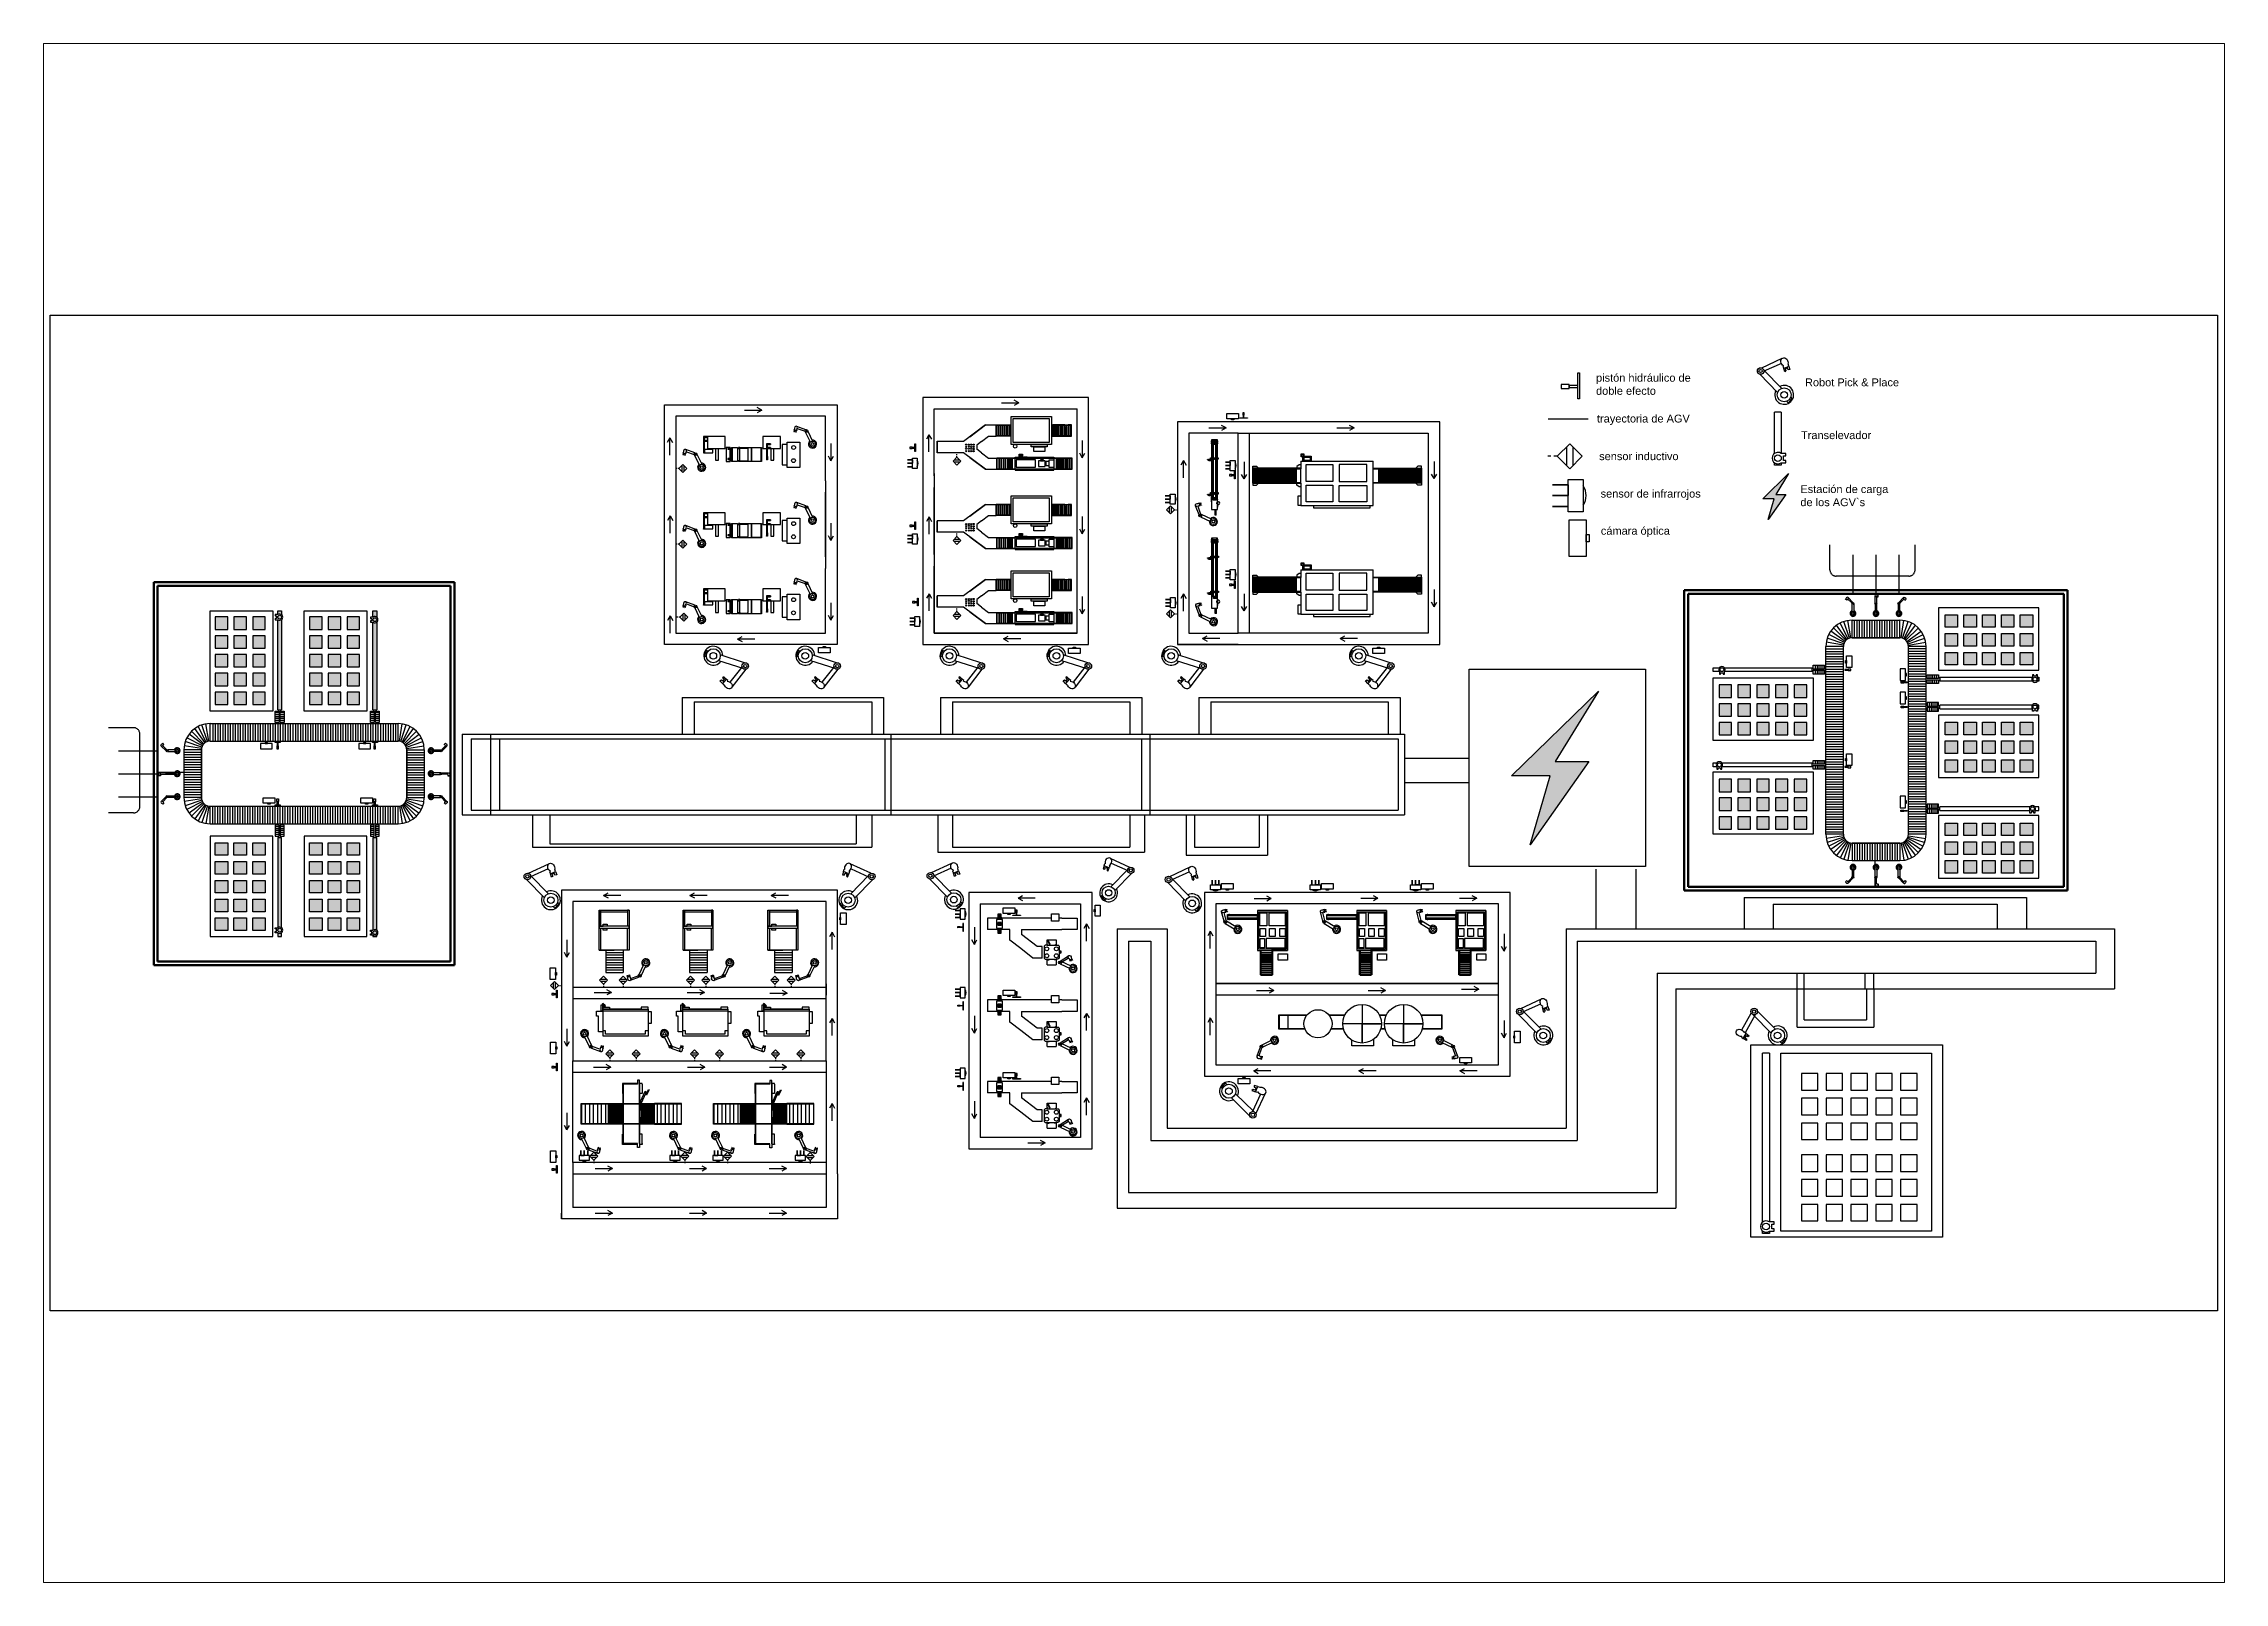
# Paper-space layout 'Layout1' of a CAD drawing. Header units: millimetres. Extents: x 13 to 2358, y 14 to 1669.
# The model-space entities are those that its viewports show. They can reach past a viewport. Long polylines and large blocks are cut down to what shows.
import ezdxf

# ---------------------------------------------------------------- set-up
doc = ezdxf.new("R2010")
doc.units = ezdxf.units.MM
doc.linetypes.add('ACAD_ISO02W100', pattern=[15, 12, -3])
doc.styles.get("Standard").update_dxf_attribs({"font": 'arial.ttf'})

psp = doc.layouts.get("Layout1")

msp = doc.modelspace()

# ---------------------------------------------------------------- texts
at = {"char_height": 788.74, "attachment_point": 1}
for s, width, insert in [('pistón hidráulico de doble efecto', 9869.82, (155817, 94052)), ('Robot Pick & Place', 9869.82, (176768, 93592)), ('trayectoria de AGV', 9922.07, (155910, 89957)), ('Transelevador', 9869.82, (176367, 88293)), ('sensor inductivo', 8415.45, (156128, 86182)), ('sensor de infrarrojos', 10581.75, (156272, 82429)), ('Estación de carga de los AGV`s', 9869.82, (176305, 82883)), ('cámara óptica', 8667.35, (156299, 78704))]:
    msp.add_mtext_dynamic_manual_height_columns(s, width=width, gutter_width=3944, heights=[0], dxfattribs=dict(at, insert=insert))

# ---------------------------------------------------------------- hatches: boundary and pattern name
at = {"true_color": 0xf4ee51}
h = msp.add_hatch(color=41, dxfattribs=at)
h.dxf.hatch_style = 1
h.paths.add_polyline_path([(173682, 81511), (173089, 79456), (174837, 81946), (173830, 81946), (175123, 84043), (172527, 81511)])
at = {"true_color": 0x000000}
h = msp.add_hatch(color=18, dxfattribs=at)
h.dxf.hatch_style = 1
h.paths.add_polyline_path([(24017, 47547), (23641, 47547), (23641, 38507, -0.3333333), (24017, 38507)])
h.paths.add_polyline_path([(33560, 47547), (33184, 47547), (33184, 38255, -0.3333333), (33560, 38255)])
h.paths.add_polyline_path([(24017, 38004, -0.3333333), (23641, 38004), (23641, 37628), (24017, 37628)])
h.paths.add_polyline_path([(23641, 38255, 1), (24017, 38255, 1)])
h.paths.add_polyline_path([(33560, 37753, -0.3333333), (33184, 37753), (33184, 37628), (33560, 37628)])
h.paths.add_polyline_path([(33560, 38004, 1), (33184, 38004, 1)])
h.paths.add_polyline_path([(24017, 69396, -0.3333333), (23641, 69396), (23641, 60355), (24017, 60355)])
h.paths.add_polyline_path([(33560, 69145, -0.3333333), (33184, 69145), (33184, 60355), (33560, 60355)])
h.paths.add_polyline_path([(24017, 70275), (23641, 70275), (23641, 69899, -0.3333333), (24017, 69899)])
h.paths.add_polyline_path([(24017, 69647, 1), (23641, 69647, 1)])
h.paths.add_polyline_path([(33560, 70275), (33184, 70275), (33184, 69647, -0.3333333), (33560, 69647)])
h.paths.add_polyline_path([(33560, 69396, 1), (33184, 69396, 1)])
at = {"true_color": 0xf26722}
h = msp.add_hatch(color=30, dxfattribs=at)
h.dxf.hatch_style = 1
h.paths.add_polyline_path([(18619, 62140), (17364, 62140), (17364, 60884), (18619, 60884)])
h.paths.add_polyline_path([(20503, 62140), (19247, 62140), (19247, 60884), (20503, 60884)])
h.paths.add_polyline_path([(22386, 60884), (22386, 62140), (21131, 62140), (21131, 60884)])
h.paths.add_polyline_path([(21131, 64023), (21131, 62768), (22386, 62768), (22386, 64023)])
h.paths.add_polyline_path([(19247, 62768), (20503, 62768), (20503, 64023), (19247, 64023)])
h.paths.add_polyline_path([(18619, 64023), (17364, 64023), (17364, 62768), (18619, 62768)])
h.paths.add_polyline_path([(17364, 65907), (17364, 64651), (18619, 64651), (18619, 65907)])
h.paths.add_polyline_path([(20503, 65907), (19247, 65907), (19247, 64651), (20503, 64651)])
h.paths.add_polyline_path([(21131, 65907), (21131, 64651), (22386, 64651), (22386, 65907)])
h.paths.add_polyline_path([(21131, 67790), (21131, 66535), (22386, 66535), (22386, 67790)])
h.paths.add_polyline_path([(19247, 66535), (20503, 66535), (20503, 67790), (19247, 67790)])
h.paths.add_polyline_path([(17364, 66535), (18619, 66535), (18619, 67790), (17364, 67790)])
h.paths.add_polyline_path([(18619, 68418), (18619, 69674), (17364, 69674), (17364, 68418)])
h.paths.add_polyline_path([(20503, 68418), (20503, 69674), (19247, 69674), (19247, 68418)])
h.paths.add_polyline_path([(22386, 68418), (22386, 69674), (21131, 69674), (21131, 68418)])
h.paths.add_polyline_path([(28075, 69674), (26820, 69674), (26820, 68418), (28075, 68418)])
h.paths.add_polyline_path([(29959, 69674), (28703, 69674), (28703, 68418), (29959, 68418)])
h.paths.add_polyline_path([(30587, 68418), (31843, 68418), (31843, 69674), (30587, 69674)])
h.paths.add_polyline_path([(31843, 66535), (31843, 67790), (30587, 67790), (30587, 66535)])
h.paths.add_polyline_path([(28703, 66535), (29959, 66535), (29959, 67790), (28703, 67790)])
h.paths.add_polyline_path([(26820, 66535), (28075, 66535), (28075, 67790), (26820, 67790)])
h.paths.add_polyline_path([(28075, 64651), (28075, 65907), (26820, 65907), (26820, 64651)])
h.paths.add_polyline_path([(29959, 65907), (28703, 65907), (28703, 64651), (29959, 64651)])
h.paths.add_polyline_path([(31843, 65907), (30587, 65907), (30587, 64651), (31843, 64651)])
h.paths.add_polyline_path([(31843, 62768), (31843, 64023), (30587, 64023), (30587, 62768)])
h.paths.add_polyline_path([(28703, 62768), (29959, 62768), (29959, 64023), (28703, 64023)])
h.paths.add_polyline_path([(26820, 62768), (28075, 62768), (28075, 64023), (26820, 64023)])
h.paths.add_polyline_path([(28075, 60884), (28075, 62140), (26820, 62140), (26820, 60884)])
h.paths.add_polyline_path([(28703, 60884), (29959, 60884), (29959, 62140), (28703, 62140)])
h.paths.add_polyline_path([(31843, 60884), (31843, 62140), (30587, 62140), (30587, 60884)])
h.paths.add_polyline_path([(17364, 47019), (17364, 45763), (18619, 45763), (18619, 47019)])
h.paths.add_polyline_path([(18619, 43879), (18619, 45135), (17364, 45135), (17364, 43879)])
h.paths.add_polyline_path([(17364, 43252), (17364, 41996), (18619, 41996), (18619, 43252)])
h.paths.add_polyline_path([(17364, 41368), (17364, 40112), (18619, 40112), (18619, 41368)])
h.paths.add_polyline_path([(17364, 38229), (18619, 38229), (18619, 39484), (17364, 39484)])
h.paths.add_polyline_path([(20503, 39484), (19247, 39484), (19247, 38229), (20503, 38229)])
h.paths.add_polyline_path([(20503, 41368), (19247, 41368), (19247, 40112), (20503, 40112)])
h.paths.add_polyline_path([(19247, 43252), (19247, 41996), (20503, 41996), (20503, 43252)])
h.paths.add_polyline_path([(19247, 45135), (19247, 43879), (20503, 43879), (20503, 45135)])
h.paths.add_polyline_path([(20503, 45763), (20503, 47019), (19247, 47019), (19247, 45763)])
h.paths.add_polyline_path([(22386, 45763), (22386, 47019), (21131, 47019), (21131, 45763)])
h.paths.add_polyline_path([(22386, 45135), (21131, 45135), (21131, 43879), (22386, 43879)])
h.paths.add_polyline_path([(22386, 43252), (21131, 43252), (21131, 41996), (22386, 41996)])
h.paths.add_polyline_path([(22386, 41368), (21131, 41368), (21131, 40112), (22386, 40112)])
h.paths.add_polyline_path([(22386, 39484), (21131, 39484), (21131, 38229), (22386, 38229)])
h.paths.add_polyline_path([(26820, 39484), (26820, 38229), (28075, 38229), (28075, 39484)])
h.paths.add_polyline_path([(26820, 41368), (26820, 40112), (28075, 40112), (28075, 41368)])
h.paths.add_polyline_path([(26820, 43252), (26820, 41996), (28075, 41996), (28075, 43252)])
h.paths.add_polyline_path([(26820, 45135), (26820, 43879), (28075, 43879), (28075, 45135)])
h.paths.add_polyline_path([(26820, 47019), (26820, 45763), (28075, 45763), (28075, 47019)])
h.paths.add_polyline_path([(28703, 47019), (28703, 45763), (29959, 45763), (29959, 47019)])
h.paths.add_polyline_path([(28703, 45135), (28703, 43879), (29959, 43879), (29959, 45135)])
h.paths.add_polyline_path([(28703, 43252), (28703, 41996), (29959, 41996), (29959, 43252)])
h.paths.add_polyline_path([(28703, 41368), (28703, 40112), (29959, 40112), (29959, 41368)])
h.paths.add_polyline_path([(28703, 39484), (28703, 38229), (29959, 38229), (29959, 39484)])
h.paths.add_polyline_path([(30587, 39484), (30587, 38229), (31843, 38229), (31843, 39484)])
h.paths.add_polyline_path([(30587, 41368), (30587, 40112), (31843, 40112), (31843, 41368)])
h.paths.add_polyline_path([(30587, 43252), (30587, 41996), (31843, 41996), (31843, 43252)])
h.paths.add_polyline_path([(30587, 43879), (31843, 43879), (31843, 45135), (30587, 45135)])
h.paths.add_polyline_path([(30587, 45763), (31843, 45763), (31843, 47019), (30587, 47019)])
h = msp.add_hatch(color=30, dxfattribs=at)
h.dxf.hatch_style = 1
h.paths.add_polyline_path([(190813, 66119), (190813, 64863), (192068, 64863), (192068, 66119)])
h.paths.add_polyline_path([(190813, 68003), (190813, 66747), (192068, 66747), (192068, 68003)])
h.paths.add_polyline_path([(190813, 69886), (190813, 68631), (192068, 68631), (192068, 69886)])
h.paths.add_polyline_path([(192696, 69886), (192696, 68631), (193952, 68631), (193952, 69886)])
h.paths.add_polyline_path([(192696, 68003), (192696, 66747), (193952, 66747), (193952, 68003)])
h.paths.add_polyline_path([(192696, 66119), (192696, 64863), (193952, 64863), (193952, 66119)])
h.paths.add_polyline_path([(194580, 66119), (194580, 64863), (195835, 64863), (195835, 66119)])
h.paths.add_polyline_path([(194580, 68003), (194580, 66747), (195835, 66747), (195835, 68003)])
h.paths.add_polyline_path([(194580, 69886), (194580, 68631), (195835, 68631), (195835, 69886)])
h.paths.add_polyline_path([(196463, 66119), (196463, 64863), (197719, 64863), (197719, 66119)])
h.paths.add_polyline_path([(196463, 68003), (196463, 66747), (197719, 66747), (197719, 68003)])
h.paths.add_polyline_path([(196463, 69886), (196463, 68631), (197719, 68631), (197719, 69886)])
h.paths.add_polyline_path([(198347, 66119), (198347, 64863), (199602, 64863), (199602, 66119)])
h.paths.add_polyline_path([(198347, 68003), (198347, 66747), (199602, 66747), (199602, 68003)])
h.paths.add_polyline_path([(198347, 69886), (198347, 68631), (199602, 68631), (199602, 69886)])
at = {"true_color": 0xf4ee51}
h = msp.add_hatch(color=41, dxfattribs=at)
h.dxf.hatch_style = 1
h.paths.add_polyline_path([(151218, 53725), (149222, 46815), (155102, 55185), (151717, 55185), (156065, 62237), (147333, 53725)])
at = {"true_color": 0xf26722}
h = msp.add_hatch(color=30, dxfattribs=at)
h.dxf.hatch_style = 1
h.paths.add_polyline_path([(175691, 49633), (175691, 48377), (176947, 48377), (176947, 49633)])
h.paths.add_polyline_path([(175691, 51516), (175691, 50261), (176947, 50261), (176947, 51516)])
h.paths.add_polyline_path([(176947, 53400), (175691, 53400), (175691, 52144), (176947, 52144)])
h.paths.add_polyline_path([(173808, 52144), (175063, 52144), (175063, 53400), (173808, 53400)])
h.paths.add_polyline_path([(175063, 50261), (175063, 51516), (173808, 51516), (173808, 50261)])
h.paths.add_polyline_path([(173808, 49633), (173808, 48377), (175063, 48377), (175063, 49633)])
h.paths.add_polyline_path([(171924, 48377), (173180, 48377), (173180, 49633), (171924, 49633)])
h.paths.add_polyline_path([(171924, 51516), (171924, 50261), (173180, 50261), (173180, 51516)])
h.paths.add_polyline_path([(171924, 52144), (173180, 52144), (173180, 53400), (171924, 53400)])
h.paths.add_polyline_path([(170041, 52144), (171296, 52144), (171296, 53400), (170041, 53400)])
h.paths.add_polyline_path([(171296, 50261), (171296, 51516), (170041, 51516), (170041, 50261)])
h.paths.add_polyline_path([(171296, 48377), (171296, 49633), (170041, 49633), (170041, 48377)])
h.paths.add_polyline_path([(169413, 49633), (168157, 49633), (168157, 48377), (169413, 48377)])
h.paths.add_polyline_path([(169413, 51516), (168157, 51516), (168157, 50261), (169413, 50261)])
h.paths.add_polyline_path([(169413, 53400), (168157, 53400), (168157, 52144), (169413, 52144)])
h.paths.add_polyline_path([(168157, 59089), (168157, 57833), (169413, 57833), (169413, 59089)])
h.paths.add_polyline_path([(168157, 60972), (168157, 59717), (169413, 59717), (169413, 60972)])
h.paths.add_polyline_path([(169413, 61600), (169413, 62856), (168157, 62856), (168157, 61600)])
h.paths.add_polyline_path([(171296, 62856), (170041, 62856), (170041, 61600), (171296, 61600)])
h.paths.add_polyline_path([(171296, 59717), (171296, 60972), (170041, 60972), (170041, 59717)])
h.paths.add_polyline_path([(171296, 57833), (171296, 59089), (170041, 59089), (170041, 57833)])
h.paths.add_polyline_path([(173180, 59089), (171924, 59089), (171924, 57833), (173180, 57833)])
h.paths.add_polyline_path([(171924, 60972), (171924, 59717), (173180, 59717), (173180, 60972)])
h.paths.add_polyline_path([(171924, 62856), (171924, 61600), (173180, 61600), (173180, 62856)])
h.paths.add_polyline_path([(175063, 62856), (173808, 62856), (173808, 61600), (175063, 61600)])
h.paths.add_polyline_path([(175063, 59717), (175063, 60972), (173808, 60972), (173808, 59717)])
h.paths.add_polyline_path([(175063, 57833), (175063, 59089), (173808, 59089), (173808, 57833)])
h.paths.add_polyline_path([(176947, 59089), (175691, 59089), (175691, 57833), (176947, 57833)])
h.paths.add_polyline_path([(176947, 59717), (176947, 60972), (175691, 60972), (175691, 59717)])
h.paths.add_polyline_path([(176947, 62856), (175691, 62856), (175691, 61600), (176947, 61600)])
h.paths.add_polyline_path([(192068, 45231), (190813, 45231), (190813, 43976), (192068, 43976)])
h.paths.add_polyline_path([(193952, 45231), (192696, 45231), (192696, 43976), (193952, 43976)])
h.paths.add_polyline_path([(195835, 45231), (194580, 45231), (194580, 43976), (195835, 43976)])
h.paths.add_polyline_path([(197719, 45231), (196463, 45231), (196463, 43976), (197719, 43976)])
h.paths.add_polyline_path([(199602, 45231), (198347, 45231), (198347, 43976), (199602, 43976)])
h.paths.add_polyline_path([(199602, 47115), (198347, 47115), (198347, 45859), (199602, 45859)])
h.paths.add_polyline_path([(197719, 47115), (196463, 47115), (196463, 45859), (197719, 45859)])
h.paths.add_polyline_path([(195835, 47115), (194580, 47115), (194580, 45859), (195835, 45859)])
h.paths.add_polyline_path([(193952, 47115), (192696, 47115), (192696, 45859), (193952, 45859)])
h.paths.add_polyline_path([(192068, 47115), (190813, 47115), (190813, 45859), (192068, 45859)])
h.paths.add_polyline_path([(192068, 48998), (190813, 48998), (190813, 47743), (192068, 47743)])
h.paths.add_polyline_path([(192696, 48998), (192696, 47743), (193952, 47743), (193952, 48998)])
h.paths.add_polyline_path([(194580, 48998), (194580, 47743), (195835, 47743), (195835, 48998)])
h.paths.add_polyline_path([(196463, 48998), (196463, 47743), (197719, 47743), (197719, 48998)])
h.paths.add_polyline_path([(198347, 48998), (198347, 47743), (199602, 47743), (199602, 48998)])
h.paths.add_polyline_path([(198347, 54096), (199602, 54096), (199602, 55351), (198347, 55351)])
h.paths.add_polyline_path([(196463, 54096), (197719, 54096), (197719, 55351), (196463, 55351)])
h.paths.add_polyline_path([(194580, 54096), (195835, 54096), (195835, 55351), (194580, 55351)])
h.paths.add_polyline_path([(192696, 54096), (193952, 54096), (193952, 55351), (192696, 55351)])
h.paths.add_polyline_path([(190813, 54096), (192068, 54096), (192068, 55351), (190813, 55351)])
h.paths.add_polyline_path([(190813, 55979), (192068, 55979), (192068, 57235), (190813, 57235)])
h.paths.add_polyline_path([(192696, 55979), (193952, 55979), (193952, 57235), (192696, 57235)])
h.paths.add_polyline_path([(194580, 55979), (195835, 55979), (195835, 57235), (194580, 57235)])
h.paths.add_polyline_path([(196463, 55979), (197719, 55979), (197719, 57235), (196463, 57235)])
h.paths.add_polyline_path([(198347, 55979), (199602, 55979), (199602, 57235), (198347, 57235)])
h.paths.add_polyline_path([(198347, 57863), (199602, 57863), (199602, 59118), (198347, 59118)])
h.paths.add_polyline_path([(196463, 57863), (197719, 57863), (197719, 59118), (196463, 59118)])
h.paths.add_polyline_path([(194580, 57863), (195835, 57863), (195835, 59118), (194580, 59118)])
h.paths.add_polyline_path([(193952, 57863), (193952, 59118), (192696, 59118), (192696, 57863)])
h.paths.add_polyline_path([(192068, 57863), (192068, 59118), (190813, 59118), (190813, 57863)])
h = msp.add_hatch(color=256)
h.dxf.hatch_style = 1
h.paths.add_polyline_path([(56786, 18849), (56893, 18849), (56893, 20849), (56786, 20849)])
h = msp.add_hatch(color=256)
h.dxf.hatch_style = 1
h.paths.add_polyline_path([(61401, 20849), (61293, 20849), (61293, 18849), (61401, 18849)])
h = msp.add_hatch(color=256)
h.dxf.hatch_style = 1
h.paths.add_polyline_path([(70048, 18843), (70156, 18843), (70156, 20843), (70048, 20843)])
h = msp.add_hatch(color=256)
h.dxf.hatch_style = 1
h.paths.add_polyline_path([(74664, 20843), (74556, 20843), (74556, 18843), (74664, 18843)])

# ---------------------------------------------------------------- linework, layer by layer
for p, q in [((172428, 94647), (174484, 95607)), ((174403, 95093), (172650, 94306)), ((174623, 94848), (174554, 94819)), ((174554, 94819), (174631, 94597)), ((174631, 94597), (175153, 94828)), ((174752, 94249), (174631, 94597)), ((174861, 94369), (174752, 94249)), ((174813, 94566), (174783, 94554)), ((174783, 94554), (174861, 94369)), ((175023, 94655), (174813, 94566)), ((175084, 94466), (175023, 94655)), ((175087, 95046), (175053, 95031)), ((175259, 94480), (175084, 94466)), ((175153, 94828), (175087, 95046)), ((175153, 94828), (175259, 94480)), ((62408, 89807), (62408, 90957)), ((62408, 90957), (78570, 90957)), ((62408, 74538), (62408, 89807)), ((63558, 89807), (63558, 83322)), ((78570, 89807), (63558, 89807)), ((70449, 90408), (72178, 90408)), ((72178, 90408), (71719, 90663)), ((72178, 90408), (71719, 90153)), ((78570, 90957), (79720, 90957)), ((78570, 83322), (78570, 89807)), ((79720, 90957), (79720, 74538)), ((89460, 91681), (88310, 91681)), ((88310, 91681), (88310, 66903)), ((104930, 91681), (89460, 91681)), ((89460, 84261), (89460, 90531)), ((89460, 90531), (103780, 90531)), ((96202, 91145), (97931, 91145)), ((97931, 91145), (97472, 91400)), ((97931, 91145), (97472, 90890)), ((103780, 68053), (103780, 90531)), ((104930, 90531), (104930, 91681)), ((104930, 66903), (104930, 90531)), ((173703, 86051), (173703, 90200)), ((174390, 90200), (173703, 90200)), ((174390, 90200), (174390, 86051)), ((62951, 87628), (62696, 87169)), ((62951, 85898), (62951, 87628)), ((62951, 87628), (63206, 87169)), ((66720, 87749), (66322, 87749)), ((66322, 87749), (66322, 87674)), ((66322, 87749), (66322, 86144)), ((66322, 87674), (66720, 87674)), ((66409, 87356), (66409, 87674)), ((68487, 87749), (66720, 87749)), ((66720, 87749), (66720, 86571)), ((66720, 87674), (66720, 87356)), ((68487, 86571), (68487, 87749)), ((74056, 87749), (72289, 87749)), ((72289, 87749), (72289, 86571)), ((72289, 87674), (72289, 87356)), ((74056, 86571), (74056, 87749)), ((75416, 88421), (75383, 88268)), ((75383, 88268), (75458, 88268)), ((75416, 88421), (75437, 88517)), ((75647, 88341), (75416, 88421)), ((75437, 88517), (75451, 88512)), ((75458, 88268), (75478, 88351)), ((75478, 88351), (75570, 88321)), ((75584, 88317), (75557, 88235)), ((75557, 88235), (75608, 88188)), ((75570, 88321), (75584, 88317)), ((75608, 88188), (75647, 88341)), ((75642, 88448), (75672, 88438)), ((75672, 88438), (75647, 88341)), ((76588, 88440), (75674, 88778)), ((75727, 88561), (76506, 88286)), ((88923, 87949), (88668, 87490)), ((88923, 86220), (88923, 87949)), ((88923, 87949), (89178, 87490)), ((94615, 88920), (92391, 87274)), ((93030, 87747), (94615, 88920)), ((94211, 87274), (94908, 87808)), ((94615, 88920), (95653, 88920)), ((94908, 87808), (95653, 87808)), ((95653, 88904), (95653, 88920)), ((95653, 88920), (97162, 88920)), ((95653, 87808), (95653, 88904)), ((95669, 87808), (95653, 87808)), ((95669, 88904), (95669, 87824)), ((95669, 88904), (97162, 88904)), ((95669, 88904), (97162, 88904)), ((97162, 88904), (95669, 88904)), ((97162, 88904), (95669, 88904)), ((95669, 87824), (95885, 87824)), ((95669, 87824), (95707, 87824)), ((95669, 87824), (97162, 87824)), ((95669, 87824), (95669, 87808)), ((97162, 87824), (95669, 87824)), ((97162, 87808), (95669, 87808)), ((95707, 87824), (95707, 88904)), ((95707, 87824), (95923, 87824)), ((95885, 87824), (95885, 88904)), ((95885, 87824), (96101, 87824)), ((96101, 87824), (95885, 87824)), ((95923, 87824), (95923, 88904)), ((95923, 87824), (96139, 87824)), ((96101, 87824), (96101, 88904)), ((96101, 88904), (96101, 87824)), ((96101, 87824), (96317, 87824)), ((96317, 87824), (96101, 87824)), ((96139, 87824), (96139, 88904)), ((96139, 87824), (96355, 87824)), ((96317, 87824), (96317, 88904)), ((96317, 88904), (96317, 87824)), ((96317, 87824), (96533, 87824)), ((96533, 87824), (96317, 87824)), ((96355, 87824), (96355, 88904)), ((96355, 87824), (96571, 87824)), ((96533, 87824), (96533, 88904)), ((96533, 88904), (96533, 87824)), ((96533, 87824), (96749, 87824)), ((96749, 87824), (96533, 87824)), ((96571, 87824), (96571, 88904)), ((96571, 87824), (96787, 87824)), ((96749, 87824), (96749, 88904)), ((96749, 88904), (96749, 87824)), ((96749, 87824), (96965, 87824)), ((96965, 87824), (96749, 87824)), ((96787, 87824), (96787, 88904)), ((96787, 88904), (96787, 87824)), ((96787, 87824), (97003, 87824)), ((96965, 87824), (96965, 88904)), ((96965, 88904), (96965, 87824)), ((96965, 87824), (97162, 87824)), ((97162, 87824), (96965, 87824)), ((97003, 87824), (97003, 88904)), ((97003, 88904), (97003, 87824)), ((97003, 87824), (97162, 87824)), ((101211, 88920), (101380, 88920)), ((102528, 88904), (101211, 88904)), ((102528, 88904), (101211, 88904)), ((101211, 88904), (102528, 88904)), ((101211, 88904), (102528, 88904)), ((103191, 87824), (101211, 87824)), ((101211, 87824), (103191, 87824)), ((101211, 87808), (101380, 87808)), ((101240, 87824), (101240, 88904)), ((101240, 88904), (101240, 87824)), ((102566, 88920), (101361, 88920)), ((101361, 87808), (103191, 87808)), ((102566, 88920), (101380, 88920)), ((101380, 87808), (103208, 87808)), ((101418, 87824), (101418, 88904)), ((101418, 88904), (101418, 87824)), ((101456, 87824), (101456, 88904)), ((101456, 88904), (101456, 87824)), ((101634, 87824), (101634, 88904)), ((101635, 87824), (101635, 88904)), ((101858, 87824), (101642, 87824)), ((101679, 87824), (101657, 87824)), ((101679, 87824), (101679, 88904)), ((101679, 87824), (101679, 88904)), ((101679, 88904), (101679, 87824)), ((101895, 87824), (101679, 87824)), ((101895, 87824), (101679, 87824)), ((101679, 87824), (101895, 87824)), ((101858, 87824), (101858, 88904)), ((101858, 88904), (101858, 87824)), ((102074, 87824), (101858, 87824)), ((101895, 87824), (101895, 88904)), ((101895, 88904), (101895, 87824)), ((102111, 87824), (101895, 87824)), ((101895, 87824), (102111, 87824)), ((102074, 87824), (102074, 88904)), ((102074, 88904), (102074, 87824)), ((102290, 87824), (102074, 87824)), ((102111, 87824), (102111, 88904)), ((102111, 88904), (102111, 87824)), ((102327, 87824), (102111, 87824)), ((102111, 87824), (102327, 87824)), ((102290, 87824), (102290, 88904)), ((102506, 87824), (102290, 87824)), ((102327, 87824), (102327, 88904)), ((102327, 88904), (102327, 87824)), ((102543, 87824), (102327, 87824)), ((102327, 87824), (102543, 87824)), ((102506, 88886), (102506, 88904)), ((102506, 88886), (102506, 88801)), ((102506, 87824), (102506, 88801)), ((102722, 87824), (102506, 87824)), ((102528, 88904), (102887, 88904)), ((102543, 88762), (102544, 88904)), ((102543, 87824), (102543, 88762)), ((102543, 88762), (102543, 87824)), ((102759, 87824), (102543, 87824)), ((102543, 87824), (102759, 87824)), ((102562, 88904), (102544, 88904)), ((102544, 88904), (102562, 88904)), ((102544, 88904), (102562, 88904)), ((102562, 88904), (102544, 88904)), ((102566, 88920), (102891, 88920)), ((102722, 88748), (102722, 88904)), ((102722, 87824), (102722, 88748)), ((102938, 87824), (102722, 87824)), ((102759, 88761), (102759, 88904)), ((102759, 87824), (102759, 88761)), ((102759, 88761), (102759, 87824)), ((102975, 87824), (102759, 87824)), ((102759, 87824), (102975, 87824)), ((103191, 88904), (102887, 88904)), ((102887, 88904), (103191, 88904)), ((102887, 88904), (103191, 88904)), ((103191, 88904), (102887, 88904)), ((103208, 88920), (102891, 88920)), ((103208, 88920), (102891, 88920)), ((102938, 87824), (102938, 88904)), ((103154, 87824), (102938, 87824)), ((102975, 87824), (102975, 88904)), ((103191, 87824), (102975, 87824)), ((103154, 87824), (103154, 88904)), ((103191, 87824), (103154, 87824)), ((103191, 88904), (103191, 87824)), ((103191, 87808), (103208, 87808)), ((103208, 88904), (103208, 88920)), ((103208, 87808), (103208, 88904)), ((121072, 89238), (113835, 89238)), ((113835, 89238), (113835, 88088)), ((113835, 88088), (113835, 66903)), ((113835, 88088), (113835, 66903)), ((115560, 88088), (114985, 88088)), ((114985, 88088), (114985, 68053)), ((119922, 88088), (115560, 88088)), ((117006, 88620), (118736, 88620)), ((118736, 88620), (118276, 88874)), ((118736, 88620), (118276, 88365)), ((119922, 68053), (119922, 88088)), ((119922, 88088), (138987, 88088)), ((140137, 89238), (121072, 89238)), ((121072, 68053), (121072, 88088)), ((129825, 88620), (131555, 88620)), ((131555, 88620), (131095, 88874)), ((131555, 88620), (131095, 88365)), ((138987, 88088), (138987, 68053)), ((140137, 66903), (140137, 89238)), ((151027, 89533), (153027, 89533)), ((153027, 89533), (155027, 89533)), ((64295, 86102), (64262, 85949)), ((64262, 85949), (64337, 85949)), ((64295, 86102), (64315, 86198)), ((64526, 86022), (64295, 86102)), ((64315, 86198), (64330, 86193)), ((64337, 85949), (64356, 86032)), ((64356, 86032), (64449, 86002)), ((64463, 85998), (64436, 85916)), ((64436, 85916), (64487, 85869)), ((64449, 86002), (64463, 85998)), ((64487, 85869), (64526, 86022)), ((64521, 86129), (64551, 86119)), ((64551, 86119), (64526, 86022)), ((65467, 86121), (64553, 86459)), ((64606, 86242), (65384, 85967)), ((66720, 87356), (66322, 87356)), ((66322, 87356), (66322, 87283)), ((66322, 87283), (66720, 87283)), ((66322, 86144), (67265, 86144)), ((66322, 86122), (66322, 86144)), ((66409, 86122), (66322, 86122)), ((66409, 86462), (66409, 87283)), ((67265, 86462), (66409, 86462)), ((66409, 86462), (66409, 86122)), ((66720, 86571), (68487, 86571)), ((66720, 86571), (67520, 86571)), ((67265, 86144), (67265, 86462)), ((67520, 86571), (67520, 85394)), ((67520, 85394), (67815, 85394)), ((67815, 85394), (67815, 86571)), ((69014, 86661), (68585, 86661)), ((68585, 86661), (68585, 85274)), ((69138, 86571), (68780, 86571)), ((68780, 86571), (68780, 86499)), ((68780, 86499), (69138, 86499)), ((69138, 85551), (68780, 85551)), ((68780, 85551), (68780, 85469)), ((68780, 85469), (69138, 85469)), ((69014, 86571), (69014, 86661)), ((69014, 85551), (69014, 86499)), ((69014, 85274), (69014, 85469)), ((69138, 86571), (69138, 86674)), ((69138, 86674), (69726, 86674)), ((69138, 85251), (69138, 86571)), ((69138, 86499), (69138, 85551)), ((69209, 86674), (69209, 85251)), ((69726, 86674), (69726, 86571)), ((69726, 86571), (69726, 85251)), ((69975, 86674), (69830, 86674)), ((69830, 86674), (69830, 86560)), ((69830, 86560), (69975, 86560)), ((69830, 85251), (69830, 85370)), ((69830, 85370), (69975, 85370)), ((69975, 86674), (72150, 86674)), ((69975, 86560), (69975, 86605)), ((69975, 86605), (70777, 86605)), ((69975, 85370), (69975, 86560)), ((69975, 85370), (69975, 85322)), ((69975, 85322), (70777, 85322)), ((70777, 86605), (70777, 86560)), ((70777, 86560), (70777, 85370)), ((70777, 85322), (70777, 85370)), ((71089, 86674), (71089, 85251)), ((71127, 86645), (71127, 85291)), ((72106, 86645), (71127, 86645)), ((71127, 85291), (72106, 85291)), ((72106, 85291), (72106, 86645)), ((72150, 86674), (72150, 85251)), ((72289, 86571), (74056, 86571)), ((72289, 86571), (73089, 86571)), ((73035, 87041), (72638, 87041)), ((72638, 87041), (72638, 86967)), ((72638, 87041), (72638, 85436)), ((72638, 86967), (73035, 86967)), ((73035, 86649), (72638, 86649)), ((72638, 86649), (72638, 86575)), ((72638, 86575), (73035, 86575)), ((72638, 85414), (72638, 85436)), ((72724, 85414), (72638, 85414)), ((72724, 86649), (72724, 86967)), ((72724, 85754), (72724, 86575)), ((72724, 85754), (72724, 85414)), ((73035, 87041), (73035, 86967)), ((73035, 86649), (73035, 86575)), ((73089, 86571), (73089, 85394)), ((73089, 85394), (73384, 85394)), ((73384, 85394), (73384, 86571)), ((74202, 86964), (74202, 84926)), ((74723, 86964), (74202, 86964)), ((74723, 86964), (74723, 87208)), ((74723, 87208), (75998, 87208)), ((74723, 84926), (74723, 86964)), ((75998, 87208), (75998, 84754)), ((79099, 85335), (78844, 85795)), ((79099, 87065), (79099, 85335)), ((79099, 85335), (79354, 85795)), ((89751, 86131), (89751, 87281)), ((92391, 87274), (89751, 87274)), ((89751, 87274), (89751, 86124)), ((92391, 86131), (89751, 86131)), ((94615, 84485), (92391, 86131)), ((93030, 85658), (94615, 84485)), ((94211, 87274), (93732, 86907)), ((93732, 86907), (93732, 86498)), ((94211, 86131), (93732, 86498)), ((94211, 86131), (94908, 85597)), ((94908, 85597), (95653, 85597)), ((95653, 85597), (95726, 85597)), ((95726, 85581), (95726, 85597)), ((95726, 85597), (97573, 85597)), ((95726, 84485), (95726, 85581)), ((95743, 85581), (95743, 84501)), ((103265, 85581), (95743, 85581)), ((95743, 85581), (103265, 85581)), ((95743, 85581), (103265, 85581)), ((103265, 85581), (95743, 85581)), ((95780, 84501), (95780, 85581)), ((95959, 84501), (95959, 85581)), ((95996, 84501), (95996, 85581)), ((96175, 84501), (96175, 85581)), ((96175, 85581), (96175, 84501)), ((96212, 84501), (96212, 85581)), ((96391, 84501), (96391, 85581)), ((96391, 85581), (96391, 84501)), ((96428, 84501), (96428, 85581)), ((96606, 84501), (96606, 85581)), ((96606, 85581), (96606, 84501)), ((96644, 84501), (96644, 85581)), ((96822, 84501), (96822, 85581)), ((96822, 85581), (96822, 84501)), ((96860, 84501), (96860, 85581)), ((96860, 85581), (96860, 84501)), ((97038, 84501), (97038, 85581)), ((97038, 85581), (97038, 84501)), ((97076, 84501), (97076, 85581)), ((97076, 85581), (97076, 84501)), ((97254, 84501), (97254, 85581)), ((97254, 85581), (97254, 84501)), ((97292, 84501), (97292, 85581)), ((97573, 85581), (97573, 85690)), ((97573, 85690), (101453, 85690)), ((97573, 84501), (97573, 85581)), ((97573, 85581), (101453, 85581)), ((97988, 85952), (97988, 85996)), ((97988, 85996), (98316, 85996)), ((97988, 85908), (97988, 85952)), ((97988, 85952), (98316, 85952)), ((97988, 85865), (97988, 85908)), ((97988, 85908), (98316, 85908)), ((97988, 85821), (97988, 85865)), ((97988, 85865), (98316, 85865)), ((97988, 85777), (97988, 85821)), ((97988, 85821), (98316, 85821)), ((97988, 85734), (97988, 85777)), ((97988, 85777), (98316, 85777)), ((97988, 85690), (97988, 85734)), ((97988, 85734), (98316, 85734)), ((98316, 85996), (98316, 85952)), ((98316, 85952), (98316, 85908)), ((98316, 85908), (98316, 85865)), ((98316, 85865), (98316, 85821)), ((98316, 85821), (98316, 85777)), ((98316, 85777), (98316, 85734)), ((98316, 85734), (98316, 85690)), ((98459, 85690), (98459, 85734)), ((98459, 85734), (98788, 85734)), ((98788, 85734), (98788, 85690)), ((100998, 84653), (100998, 85430)), ((100998, 85430), (101453, 85430)), ((103281, 85597), (101435, 85597)), ((101453, 85690), (101453, 85581)), ((103281, 85597), (101453, 85597)), ((101453, 85581), (101453, 84501)), ((101715, 84501), (101715, 85581)), ((101752, 84501), (101752, 85581)), ((101753, 84501), (101753, 85581)), ((101753, 85581), (101753, 84501)), ((101931, 84501), (101931, 85581)), ((101931, 85581), (101931, 84501)), ((101969, 84501), (101969, 85581)), ((101969, 85581), (101969, 84501)), ((102147, 84501), (102147, 85581)), ((102147, 85581), (102147, 84501)), ((102185, 84501), (102185, 85581)), ((102185, 85581), (102185, 84501)), ((102363, 84501), (102363, 85581)), ((102401, 84501), (102401, 85581)), ((102401, 85581), (102401, 84501)), ((102579, 84501), (102579, 85581)), ((102617, 84501), (102617, 85581)), ((102617, 85581), (102617, 84501)), ((102795, 84501), (102795, 85581)), ((102833, 84501), (102833, 85581)), ((102833, 85581), (102833, 84501)), ((103011, 84501), (103011, 85581)), ((103049, 84501), (103049, 85581)), ((103227, 84501), (103227, 85581)), ((103265, 85581), (103265, 84501)), ((103281, 85581), (103281, 85597)), ((103281, 84485), (103281, 85581)), ((104300, 85624), (104045, 86084)), ((104300, 87354), (104300, 85624)), ((104300, 85624), (104555, 86084)), ((114451, 85360), (114196, 84901)), ((114451, 83631), (114451, 85360)), ((114451, 85360), (114705, 84901)), ((116850, 85433), (116850, 85465)), ((116850, 85465), (116903, 85465)), ((116903, 85433), (116850, 85433)), ((116903, 85465), (116903, 85447)), ((116916, 85447), (116903, 85447)), ((116903, 85447), (116903, 85433)), ((117855, 87436), (117255, 87436)), ((117255, 87436), (117255, 87325)), ((117255, 87212), (117255, 87135)), ((117255, 87022), (117255, 85639)), ((117255, 85497), (117255, 82135)), ((117338, 87436), (117338, 87325)), ((117338, 87212), (117338, 87135)), ((117338, 87022), (117338, 85639)), ((117338, 85497), (117338, 82135)), ((117691, 85536), (117691, 85497)), ((117773, 87325), (117773, 87436)), ((117773, 87135), (117773, 87212)), ((117773, 85639), (117773, 87022)), ((117773, 82135), (117773, 85497)), ((117855, 87325), (117855, 87436)), ((117855, 87135), (117855, 87212)), ((117855, 85639), (117855, 87022)), ((117855, 82135), (117855, 85497)), ((126232, 85295), (126232, 84580)), ((126232, 85295), (133474, 85295)), ((126249, 85731), (126249, 86019)), ((126249, 86019), (126502, 86019)), ((126429, 85731), (126249, 85731)), ((126429, 85295), (126429, 85731)), ((126502, 85731), (126429, 85731)), ((126502, 86019), (126502, 85731)), ((126502, 85797), (127243, 85797)), ((127243, 85797), (127243, 85295)), ((133474, 80858), (133474, 85295)), ((174847, 86051), (174390, 86051)), ((174618, 85365), (174618, 85822)), ((174618, 85822), (174847, 85822)), ((174847, 85365), (174618, 85365)), ((174847, 85822), (174847, 86051)), ((174847, 85136), (174847, 85365)), ((63558, 83322), (63558, 82172)), ((68585, 85274), (69014, 85274)), ((69726, 85251), (69138, 85251)), ((69975, 85251), (69830, 85251)), ((72150, 85251), (69975, 85251)), ((74202, 84926), (74723, 84926)), ((74723, 84666), (74723, 84926)), ((75998, 84666), (74723, 84666)), ((75998, 84754), (75998, 84666)), ((78570, 83322), (78570, 74538)), ((79720, 83322), (79720, 66903)), ((89460, 83833), (89460, 84261)), ((89460, 84047), (89460, 74752)), ((94615, 84485), (95653, 84485)), ((95653, 84485), (95726, 84485)), ((95743, 84485), (95726, 84485)), ((95743, 84501), (95959, 84501)), ((95743, 84501), (95780, 84501)), ((103265, 84501), (95743, 84501)), ((95743, 84501), (103265, 84501)), ((97573, 84485), (95743, 84485)), ((95780, 84501), (95996, 84501)), ((95959, 84501), (96175, 84501)), ((96175, 84501), (95959, 84501)), ((95996, 84501), (96212, 84501)), ((96175, 84501), (96391, 84501)), ((96391, 84501), (96175, 84501)), ((96212, 84501), (96428, 84501)), ((96391, 84501), (96606, 84501)), ((96606, 84501), (96391, 84501)), ((96428, 84501), (96644, 84501)), ((96606, 84501), (96822, 84501)), ((96822, 84501), (96606, 84501)), ((96644, 84501), (96860, 84501)), ((96822, 84501), (97038, 84501)), ((97038, 84501), (96822, 84501)), ((96860, 84501), (97076, 84501)), ((97038, 84501), (97254, 84501)), ((97254, 84501), (97038, 84501)), ((97076, 84501), (97292, 84501)), ((97254, 84501), (97277, 84501)), ((97573, 84501), (97573, 84392)), ((97573, 84501), (97573, 84485)), ((97573, 84392), (101453, 84392)), ((100686, 84840), (100686, 85276)), ((100686, 85276), (100998, 85276)), ((100998, 84840), (100686, 84840)), ((101453, 84653), (100998, 84653)), ((101435, 84485), (103265, 84485)), ((101453, 84392), (101453, 84501)), ((101453, 84485), (103281, 84485)), ((101931, 84501), (101715, 84501)), ((101753, 84501), (101730, 84501)), ((101968, 84501), (101752, 84501)), ((101969, 84501), (101753, 84501)), ((101753, 84501), (101969, 84501)), ((102147, 84501), (101931, 84501)), ((102185, 84501), (101969, 84501)), ((101969, 84501), (102185, 84501)), ((102363, 84501), (102147, 84501)), ((102401, 84501), (102185, 84501)), ((102185, 84501), (102401, 84501)), ((102579, 84501), (102363, 84501)), ((102617, 84501), (102401, 84501)), ((102401, 84501), (102617, 84501)), ((102795, 84501), (102579, 84501)), ((102833, 84501), (102617, 84501)), ((102617, 84501), (102833, 84501)), ((103011, 84501), (102795, 84501)), ((103049, 84501), (102833, 84501)), ((102833, 84501), (103049, 84501)), ((103227, 84501), (103011, 84501)), ((103265, 84501), (103049, 84501)), ((103265, 84501), (103227, 84501)), ((103265, 84485), (103281, 84485)), ((120537, 83507), (120283, 83967)), ((120537, 85237), (120537, 83507)), ((120537, 83507), (120792, 83967)), ((121405, 84580), (121405, 84780)), ((121405, 84780), (121759, 84780)), ((121405, 84580), (121405, 83080)), ((126232, 84580), (121405, 84580)), ((121405, 83080), (121405, 84580)), ((121405, 83080), (121405, 83130)), ((126232, 84530), (121455, 84530)), ((121455, 84530), (121455, 83130)), ((121455, 84530), (121655, 84530)), ((121455, 83130), (121455, 84530)), ((121455, 83130), (126232, 83130)), ((126232, 83130), (121455, 83130)), ((121455, 83130), (121655, 83130)), ((121555, 84530), (121555, 83130)), ((121555, 83130), (121555, 84530)), ((121555, 84530), (121655, 84530)), ((121555, 83130), (121555, 84530)), ((121555, 84530), (121555, 83130)), ((121555, 83130), (121655, 83130)), ((121655, 84530), (121855, 84530)), ((121655, 84530), (121655, 83130)), ((121655, 83130), (121655, 84530)), ((121655, 84530), (121755, 84530)), ((121655, 83130), (121655, 84530)), ((121655, 84530), (121655, 83130)), ((121655, 83130), (121855, 83130)), ((121655, 83130), (121755, 83130)), ((121755, 84530), (121755, 83130)), ((121755, 83130), (121755, 84530)), ((121755, 84530), (121855, 84530)), ((121755, 83130), (121755, 84530)), ((121755, 84530), (121755, 83130)), ((121755, 83130), (121955, 83130)), ((121755, 83130), (121855, 83130)), ((121759, 84780), (121956, 84580)), ((121855, 84530), (122055, 84530)), ((121855, 84530), (121855, 83130)), ((121855, 83130), (121855, 84530)), ((121855, 84530), (121955, 84530)), ((121855, 83130), (121855, 84530)), ((121855, 84530), (121855, 83130)), ((121855, 83130), (122055, 83130)), ((121855, 83130), (121955, 83130)), ((121955, 84530), (121955, 83130)), ((121955, 83130), (121955, 84530)), ((121955, 84530), (122055, 84530)), ((121955, 83130), (121955, 84530)), ((121955, 84530), (121955, 83130)), ((121955, 83130), (122155, 83130)), ((121955, 83130), (122055, 83130)), ((122055, 84530), (122255, 84530)), ((122055, 84530), (122055, 83130)), ((122055, 83130), (122055, 84530)), ((122055, 84530), (122155, 84530)), ((122055, 83130), (122055, 84530)), ((122055, 84530), (122055, 83130)), ((122055, 83130), (122255, 83130)), ((122055, 83130), (122155, 83130)), ((122155, 84530), (122155, 83130)), ((122155, 83130), (122155, 84530)), ((122155, 84530), (122255, 84530)), ((122155, 83130), (122155, 84530)), ((122155, 84530), (122155, 83130)), ((122155, 83130), (122355, 83130)), ((122155, 83130), (122255, 83130)), ((122255, 84530), (126149, 84530)), ((122255, 84530), (122255, 83130)), ((122255, 83130), (122255, 84530)), ((122255, 84530), (122455, 84530)), ((122255, 83130), (122255, 84530)), ((122255, 84530), (122255, 83130)), ((122255, 83130), (126149, 83130)), ((122255, 83130), (122455, 83130)), ((122355, 84530), (122355, 83130)), ((122355, 83130), (122555, 83130)), ((122355, 83130), (122455, 83130)), ((122455, 84530), (122655, 84530)), ((122455, 83130), (122455, 84530)), ((122455, 84530), (122555, 84530)), ((122455, 83130), (122655, 83130)), ((122555, 84530), (122555, 83130)), ((122555, 83130), (122755, 83130)), ((122555, 83130), (122655, 83130)), ((122655, 84530), (122855, 84530)), ((122655, 83130), (122655, 84530)), ((122655, 84530), (122755, 84530)), ((122655, 83130), (122855, 83130)), ((122755, 84530), (122755, 83130)), ((122755, 83130), (122955, 83130)), ((122755, 83130), (122855, 83130)), ((122855, 84530), (123055, 84530)), ((122855, 83130), (122855, 84530)), ((122855, 84530), (122955, 84530)), ((122855, 83130), (123055, 83130)), ((122955, 84530), (122955, 83130)), ((122955, 83130), (123155, 83130)), ((122955, 83130), (123055, 83130)), ((123055, 84530), (123255, 84530)), ((123055, 83130), (123055, 84530)), ((123055, 84530), (123155, 84530)), ((123055, 83130), (123255, 83130)), ((123155, 84530), (123155, 83130)), ((123155, 83130), (123355, 83130)), ((123155, 83130), (123255, 83130)), ((123255, 84530), (123455, 84530)), ((123255, 83130), (123255, 84530)), ((123255, 84530), (123355, 84530)), ((123255, 83130), (123455, 83130)), ((123355, 84530), (123355, 83130)), ((123355, 83130), (123555, 83130)), ((123355, 83130), (123455, 83130)), ((123455, 84530), (123655, 84530)), ((123455, 83130), (123455, 84530)), ((123455, 84530), (123555, 84530)), ((123455, 83130), (123655, 83130)), ((123555, 84530), (123555, 83130)), ((123555, 83130), (123755, 83130)), ((123555, 83130), (123655, 83130)), ((123655, 84530), (123855, 84530)), ((123655, 83130), (123655, 84530)), ((123655, 83130), (123855, 83130)), ((123755, 84530), (123755, 83130)), ((123755, 83130), (123955, 83130)), ((123855, 84530), (124055, 84530)), ((123855, 83130), (123855, 84530)), ((123855, 83130), (124055, 83130)), ((123955, 84530), (123955, 83130)), ((124055, 84530), (124255, 84530)), ((124055, 83130), (124055, 84530)), ((124055, 83130), (124255, 83130)), ((124155, 84530), (124155, 83130)), ((124255, 84530), (124455, 84530)), ((124255, 83130), (124255, 84530)), ((124255, 83130), (124455, 83130)), ((124355, 84530), (124355, 83130)), ((124455, 84530), (124655, 84530)), ((124455, 83130), (124455, 84530)), ((124455, 83130), (124655, 83130)), ((124555, 84530), (124555, 83130)), ((124655, 84530), (124855, 84530)), ((124655, 83130), (124655, 84530)), ((124655, 83130), (124855, 83130)), ((124755, 84530), (124755, 83130)), ((124855, 84530), (125055, 84530)), ((124855, 83130), (124855, 84530)), ((124855, 83130), (125055, 83130)), ((124955, 84530), (124955, 83130)), ((125055, 84530), (125255, 84530)), ((125055, 84530), (125055, 83130)), ((125055, 83130), (125055, 84530)), ((125055, 83130), (125055, 84530)), ((125055, 84530), (125055, 83130)), ((125055, 83130), (125255, 83130)), ((125155, 84530), (125155, 83130)), ((125155, 83130), (125155, 84530)), ((125155, 83130), (125155, 84530)), ((125155, 84530), (125155, 83130)), ((125255, 84530), (125455, 84530)), ((125255, 84530), (125255, 83130)), ((125255, 83130), (125255, 84530)), ((125255, 83130), (125255, 84530)), ((125255, 84530), (125255, 83130)), ((125255, 83130), (125455, 83130)), ((125355, 84530), (125355, 83130)), ((125355, 83130), (125355, 84530)), ((125355, 83130), (125355, 84530)), ((125355, 84530), (125355, 83130)), ((125455, 84530), (125655, 84530)), ((125455, 84530), (125455, 83130)), ((125455, 83130), (125455, 84530)), ((125455, 83130), (125455, 84530)), ((125455, 84530), (125455, 83130)), ((125455, 83130), (125655, 83130)), ((125555, 84530), (125555, 83130)), ((125555, 83130), (125555, 84530)), ((125555, 83130), (125555, 84530)), ((125555, 84530), (125555, 83130)), ((125655, 84530), (125855, 84530)), ((125655, 84530), (125655, 83130)), ((125655, 83130), (125655, 84530)), ((125655, 83130), (125655, 84530)), ((125655, 84530), (125655, 83130)), ((125655, 83130), (125855, 83130)), ((125755, 84530), (125755, 83130)), ((125755, 83130), (125755, 84530)), ((125755, 83130), (125755, 84530)), ((125755, 84530), (125755, 83130)), ((126040, 84938), (125825, 84761)), ((125825, 84761), (125825, 84580)), ((126232, 84938), (126040, 84938)), ((126149, 84530), (126149, 84530)), ((126232, 83080), (126232, 84580)), ((126232, 84580), (126232, 84530)), ((133474, 84580), (138302, 84580)), ((133474, 84530), (138252, 84530)), ((138252, 83130), (133474, 83130)), ((133474, 83130), (138252, 83130)), ((137452, 84530), (133558, 84530)), ((137452, 83130), (133558, 83130)), ((134052, 84530), (133852, 84530)), ((134052, 83130), (133852, 83130)), ((134252, 84530), (134052, 84530)), ((134052, 84530), (134052, 83130)), ((134052, 83130), (134052, 84530)), ((134052, 83130), (134052, 84530)), ((134052, 84530), (134052, 83130)), ((134252, 83130), (134052, 83130)), ((134152, 84530), (134152, 83130)), ((134152, 83130), (134152, 84530)), ((134152, 83130), (134152, 84530)), ((134152, 84530), (134152, 83130)), ((134452, 84530), (134252, 84530)), ((134252, 84530), (134252, 83130)), ((134252, 83130), (134252, 84530)), ((134252, 83130), (134252, 84530)), ((134252, 84530), (134252, 83130)), ((134452, 83130), (134252, 83130)), ((134352, 84530), (134352, 83130)), ((134352, 83130), (134352, 84530)), ((134352, 83130), (134352, 84530)), ((134352, 84530), (134352, 83130)), ((134652, 84530), (134452, 84530)), ((134452, 84530), (134452, 83130)), ((134452, 83130), (134452, 84530)), ((134452, 83130), (134452, 84530)), ((134452, 84530), (134452, 83130)), ((134652, 83130), (134452, 83130)), ((134552, 84530), (134552, 83130)), ((134552, 83130), (134552, 84530)), ((134552, 83130), (134552, 84530)), ((134552, 84530), (134552, 83130)), ((134852, 84530), (134652, 84530)), ((134652, 84530), (134652, 83130)), ((134652, 83130), (134652, 84530)), ((134652, 83130), (134652, 84530)), ((134652, 84530), (134652, 83130)), ((134852, 83130), (134652, 83130)), ((134752, 84530), (134752, 83130)), ((135052, 84530), (134852, 84530)), ((134852, 83130), (134852, 84530)), ((135052, 83130), (134852, 83130)), ((134952, 84530), (134952, 83130)), ((135252, 84530), (135052, 84530)), ((135052, 83130), (135052, 84530)), ((135252, 83130), (135052, 83130)), ((135152, 84530), (135152, 83130)), ((135452, 84530), (135252, 84530)), ((135252, 83130), (135252, 84530)), ((135452, 83130), (135252, 83130)), ((135352, 84530), (135352, 83130)), ((135652, 84530), (135452, 84530)), ((135452, 83130), (135452, 84530)), ((135652, 83130), (135452, 83130)), ((135552, 84530), (135552, 83130)), ((135852, 84530), (135652, 84530)), ((135652, 83130), (135652, 84530)), ((135852, 83130), (135652, 83130)), ((135752, 84530), (135752, 83130)), ((135952, 83130), (135752, 83130)), ((136052, 84530), (135852, 84530)), ((135852, 83130), (135852, 84530)), ((136052, 83130), (135852, 83130)), ((135952, 84530), (135952, 83130)), ((136152, 83130), (135952, 83130)), ((136252, 84530), (136052, 84530)), ((136052, 83130), (136052, 84530)), ((136252, 83130), (136052, 83130)), ((136152, 83130), (136052, 83130)), ((136252, 84530), (136152, 84530)), ((136152, 84530), (136152, 83130)), ((136352, 83130), (136152, 83130)), ((136452, 84530), (136252, 84530)), ((136252, 83130), (136252, 84530)), ((136452, 83130), (136252, 83130)), ((136352, 83130), (136252, 83130)), ((136452, 84530), (136352, 84530)), ((136352, 84530), (136352, 83130)), ((136552, 83130), (136352, 83130)), ((136652, 84530), (136452, 84530)), ((136452, 83130), (136452, 84530)), ((136652, 83130), (136452, 83130)), ((136552, 83130), (136452, 83130)), ((136652, 84530), (136552, 84530)), ((136552, 84530), (136552, 83130)), ((136752, 83130), (136552, 83130)), ((136852, 84530), (136652, 84530)), ((136652, 83130), (136652, 84530)), ((136852, 83130), (136652, 83130)), ((136752, 83130), (136652, 83130)), ((136852, 84530), (136752, 84530)), ((136752, 84530), (136752, 83130)), ((136952, 83130), (136752, 83130)), ((137052, 84530), (136852, 84530)), ((136852, 83130), (136852, 84530)), ((137052, 83130), (136852, 83130)), ((136952, 83130), (136852, 83130)), ((137052, 84530), (136952, 84530)), ((136952, 84530), (136952, 83130)), ((137152, 83130), (136952, 83130)), ((137252, 84530), (137052, 84530)), ((137052, 83130), (137052, 84530)), ((137252, 83130), (137052, 83130)), ((137152, 83130), (137052, 83130)), ((137252, 84530), (137152, 84530)), ((137152, 84530), (137152, 83130)), ((137352, 83130), (137152, 83130)), ((137452, 84530), (137252, 84530)), ((137252, 83130), (137252, 84530)), ((137452, 83130), (137252, 83130)), ((137352, 83130), (137252, 83130)), ((137352, 84530), (137352, 83130)), ((137552, 83130), (137352, 83130)), ((137652, 84530), (137452, 84530)), ((137552, 84530), (137452, 84530)), ((137452, 84530), (137452, 83130)), ((137452, 83130), (137452, 84530)), ((137452, 83130), (137452, 84530)), ((137452, 84530), (137452, 83130)), ((137652, 83130), (137452, 83130)), ((137552, 83130), (137452, 83130)), ((137652, 84530), (137552, 84530)), ((137552, 84530), (137552, 83130)), ((137552, 83130), (137552, 84530)), ((137552, 83130), (137552, 84530)), ((137552, 84530), (137552, 83130)), ((137752, 83130), (137552, 83130)), ((137652, 83130), (137552, 83130)), ((137852, 84530), (137652, 84530)), ((137752, 84530), (137652, 84530)), ((137652, 84530), (137652, 83130)), ((137652, 83130), (137652, 84530)), ((137652, 83130), (137652, 84530)), ((137652, 84530), (137652, 83130)), ((137852, 83130), (137652, 83130)), ((137752, 83130), (137652, 83130)), ((137948, 84780), (137751, 84580)), ((137852, 84530), (137752, 84530)), ((137752, 84530), (137752, 83130)), ((137752, 83130), (137752, 84530)), ((137752, 83130), (137752, 84530)), ((137752, 84530), (137752, 83130)), ((137952, 83130), (137752, 83130)), ((137852, 83130), (137752, 83130)), ((138052, 84530), (137852, 84530)), ((137952, 84530), (137852, 84530)), ((137852, 84530), (137852, 83130)), ((137852, 83130), (137852, 84530)), ((137852, 83130), (137852, 84530)), ((137852, 84530), (137852, 83130)), ((138052, 83130), (137852, 83130)), ((137952, 83130), (137852, 83130)), ((138302, 84780), (137948, 84780)), ((138052, 84530), (137952, 84530)), ((137952, 84530), (137952, 83130)), ((137952, 83130), (137952, 84530)), ((137952, 83130), (137952, 84530)), ((137952, 84530), (137952, 83130)), ((138052, 83130), (137952, 83130)), ((138252, 84530), (138052, 84530)), ((138152, 84530), (138052, 84530)), ((138052, 84530), (138052, 83130)), ((138052, 83130), (138052, 84530)), ((138052, 83130), (138052, 84530)), ((138052, 84530), (138052, 83130)), ((138252, 83130), (138052, 83130)), ((138152, 83130), (138052, 83130)), ((138152, 84530), (138152, 83130)), ((138152, 83130), (138152, 84530)), ((138152, 83130), (138152, 84530)), ((138152, 84530), (138152, 83130)), ((138252, 84530), (138252, 83130)), ((138252, 83130), (138252, 84530)), ((138302, 84580), (138302, 84780)), ((138302, 84580), (138302, 83080)), ((138302, 83080), (138302, 84580)), ((138302, 83080), (138302, 83130)), ((139583, 83543), (139328, 84003)), ((139583, 85273), (139583, 83543)), ((139583, 83543), (139838, 84003)), ((172527, 81511), (175123, 84043)), ((173703, 84907), (173703, 85136)), ((174390, 84907), (173703, 84907)), ((175123, 84043), (173830, 81946)), ((174390, 85136), (174390, 84907)), ((174390, 85136), (174847, 85136)), ((62408, 66903), (62408, 82172)), ((63558, 82172), (63558, 75688)), ((76588, 80805), (75674, 81143)), ((75727, 80926), (76506, 80652)), ((78570, 75688), (78570, 82172)), ((89460, 76367), (89460, 82637)), ((94615, 80958), (92391, 79312)), ((93030, 79785), (94615, 80958)), ((94615, 80958), (95653, 80958)), ((95653, 80942), (95653, 80958)), ((95653, 80958), (97162, 80958)), ((95653, 79846), (95653, 80942)), ((95669, 80942), (95669, 79862)), ((97162, 80942), (95669, 80942)), ((95669, 80942), (97162, 80942)), ((95669, 80942), (97162, 80942)), ((97162, 80942), (95669, 80942)), ((95707, 79862), (95707, 80942)), ((95885, 79862), (95885, 80942)), ((95923, 79862), (95923, 80942)), ((96101, 79862), (96101, 80942)), ((96101, 80942), (96101, 79862)), ((96139, 79862), (96139, 80942)), ((96317, 79862), (96317, 80942)), ((96317, 80942), (96317, 79862)), ((96355, 79862), (96355, 80942)), ((96533, 79862), (96533, 80942)), ((96533, 80942), (96533, 79862)), ((96571, 79862), (96571, 80942)), ((96749, 79862), (96749, 80942)), ((96749, 80942), (96749, 79862)), ((96787, 79862), (96787, 80942)), ((96787, 80942), (96787, 79862)), ((96965, 79862), (96965, 80942)), ((96965, 80942), (96965, 79862)), ((97003, 79862), (97003, 80942)), ((97003, 80942), (97003, 79862)), ((101211, 80958), (101380, 80958)), ((102528, 80942), (101211, 80942)), ((101211, 80942), (102528, 80942)), ((101211, 80942), (102528, 80942)), ((102528, 80942), (101211, 80942)), ((101240, 79862), (101240, 80942)), ((101240, 80942), (101240, 79862)), ((102566, 80958), (101361, 80958)), ((102566, 80958), (101380, 80958)), ((101418, 79862), (101418, 80942)), ((101418, 80942), (101418, 79862)), ((101456, 79862), (101456, 80942)), ((101456, 80942), (101456, 79862)), ((101634, 79862), (101634, 80942)), ((101635, 79862), (101635, 80942)), ((101679, 79862), (101679, 80942)), ((101679, 79862), (101679, 80942)), ((101679, 80942), (101679, 79862)), ((101858, 79862), (101858, 80942)), ((101858, 80942), (101858, 79862)), ((101895, 79862), (101895, 80942)), ((101895, 80942), (101895, 79862)), ((102074, 79862), (102074, 80942)), ((102074, 80942), (102074, 79862)), ((102111, 79862), (102111, 80942)), ((102111, 80942), (102111, 79862)), ((102290, 79862), (102290, 80942)), ((102327, 79862), (102327, 80942)), ((102327, 80942), (102327, 79862)), ((102506, 80924), (102506, 80942)), ((102506, 80924), (102506, 80839)), ((102528, 80942), (102887, 80942)), ((102543, 80801), (102544, 80942)), ((102562, 80942), (102544, 80942)), ((102544, 80942), (102562, 80942)), ((102544, 80942), (102562, 80942)), ((102562, 80942), (102544, 80942)), ((102566, 80958), (102891, 80958)), ((102722, 80786), (102722, 80942)), ((102759, 80799), (102759, 80942)), ((103191, 80942), (102887, 80942)), ((102887, 80942), (103191, 80942)), ((102887, 80942), (103191, 80942)), ((103191, 80942), (102887, 80942)), ((103208, 80958), (102891, 80958)), ((103208, 80958), (102891, 80958)), ((102938, 79862), (102938, 80942)), ((102975, 79862), (102975, 80942)), ((103154, 79862), (103154, 80942)), ((103191, 80942), (103191, 79862)), ((103208, 80942), (103208, 80958)), ((103208, 79846), (103208, 80942)), ((116027, 81081), (115932, 81060)), ((115932, 81060), (115937, 81045)), ((116027, 81081), (116180, 81114)), ((116107, 80849), (116027, 81081)), ((116180, 81039), (116097, 81019)), ((116097, 81019), (116127, 80926)), ((116127, 80926), (116131, 80913)), ((116131, 80913), (116213, 80939)), ((116180, 81114), (116180, 81039)), ((116213, 80939), (116261, 80889)), ((116850, 81929), (116850, 81961)), ((116850, 81961), (116903, 81961)), ((116903, 81929), (116850, 81929)), ((116903, 81961), (116903, 81943)), ((116916, 81943), (116903, 81943)), ((116903, 81943), (116903, 81929)), ((117255, 81993), (117255, 81684)), ((117255, 81213), (117255, 80436)), ((117338, 81993), (117338, 81643)), ((117338, 81643), (117773, 81643)), ((117691, 82031), (117691, 81993)), ((117721, 81475), (117855, 81475)), ((117855, 81465), (117721, 81465)), ((117721, 81465), (117721, 81434)), ((117721, 81434), (117855, 81434)), ((117855, 81426), (117721, 81426)), ((117773, 81643), (117773, 81993)), ((117855, 81200), (117855, 81993)), ((117855, 81475), (117855, 81465)), ((117855, 81434), (117855, 81426)), ((117855, 80910), (117855, 80972)), ((121405, 83080), (126232, 83080)), ((121405, 83080), (121405, 82880)), ((121405, 82880), (121759, 82880)), ((121759, 82880), (121956, 83080)), ((125825, 82900), (125825, 83080)), ((126040, 82723), (125825, 82900)), ((125955, 80858), (125955, 81812)), ((125955, 81812), (126232, 81812)), ((126232, 82723), (126040, 82723)), ((126232, 83080), (126232, 80858)), ((138302, 83080), (133474, 83080)), ((137948, 82880), (137751, 83080)), ((138302, 82880), (137948, 82880)), ((138302, 83080), (138302, 82880)), ((173682, 81511), (172527, 81511)), ((174837, 81946), (173089, 79456)), ((173089, 79456), (173682, 81511)), ((173830, 81946), (174837, 81946)), ((62979, 79805), (62724, 79345)), ((62979, 78075), (62979, 79805)), ((62979, 79805), (63233, 79345)), ((65467, 78487), (64553, 78825)), ((66720, 80115), (66322, 80115)), ((66322, 80115), (66322, 80040)), ((66322, 80115), (66322, 78510)), ((66322, 80040), (66720, 80040)), ((66720, 79722), (66322, 79722)), ((66322, 79722), (66322, 79648)), ((66322, 79648), (66720, 79648)), ((66409, 79722), (66409, 80040)), ((66409, 78828), (66409, 79648)), ((67265, 78828), (66409, 78828)), ((66409, 78828), (66409, 78488)), ((68487, 80115), (66720, 80115)), ((66720, 80115), (66720, 78937)), ((66720, 80040), (66720, 79722)), ((66720, 78937), (68487, 78937)), ((66720, 78937), (67520, 78937)), ((67265, 78510), (67265, 78828)), ((67520, 78937), (67520, 77759)), ((67815, 77759), (67815, 78937)), ((68487, 78937), (68487, 80115)), ((69014, 79027), (68585, 79027)), ((68585, 79027), (68585, 77640)), ((69138, 78937), (68780, 78937)), ((68780, 78937), (68780, 78865)), ((68780, 78865), (69138, 78865)), ((69014, 78937), (69014, 79027)), ((69014, 77916), (69014, 78865)), ((69138, 78937), (69138, 79040)), ((69138, 79040), (69726, 79040)), ((69138, 77617), (69138, 78937)), ((69138, 78865), (69138, 77916)), ((69209, 79040), (69209, 77617)), ((69726, 79040), (69726, 78937)), ((69726, 78937), (69726, 77617)), ((69975, 79040), (69830, 79040)), ((69830, 79040), (69830, 78925)), ((69830, 78925), (69975, 78925)), ((69975, 79040), (72150, 79040)), ((69975, 78925), (69975, 78971)), ((69975, 78971), (70777, 78971)), ((69975, 77736), (69975, 78925)), ((70777, 78971), (70777, 78925)), ((70777, 78925), (70777, 77736)), ((71089, 79040), (71089, 77617)), ((71127, 79011), (71127, 77656)), ((72106, 79011), (71127, 79011)), ((72106, 77656), (72106, 79011)), ((72150, 79040), (72150, 77617)), ((74056, 80115), (72289, 80115)), ((72289, 80115), (72289, 78937)), ((72289, 80040), (72289, 79722)), ((72289, 78937), (74056, 78937)), ((72289, 78937), (73089, 78937)), ((73035, 79407), (72638, 79407)), ((72638, 79407), (72638, 79332)), ((72638, 79407), (72638, 77802)), ((72638, 79332), (73035, 79332)), ((73035, 79014), (72638, 79014)), ((72638, 79014), (72638, 78940)), ((72638, 78940), (73035, 78940)), ((72724, 79014), (72724, 79332)), ((72724, 78120), (72724, 78940)), ((73035, 79407), (73035, 79332)), ((73035, 79014), (73035, 78940)), ((73089, 78937), (73089, 77759)), ((73384, 77759), (73384, 78937)), ((74056, 78937), (74056, 80115)), ((74202, 79330), (74202, 77291)), ((74723, 79330), (74202, 79330)), ((74723, 79330), (74723, 79573)), ((74723, 79573), (75998, 79573)), ((74723, 77291), (74723, 79330)), ((75416, 80787), (75383, 80634)), ((75383, 80634), (75458, 80634)), ((75416, 80787), (75437, 80882)), ((75647, 80706), (75416, 80787)), ((75437, 80882), (75451, 80877)), ((75458, 80634), (75478, 80717)), ((75478, 80717), (75570, 80687)), ((75584, 80682), (75557, 80600)), ((75557, 80600), (75608, 80553)), ((75570, 80687), (75584, 80682)), ((75608, 80553), (75647, 80706)), ((75642, 80814), (75672, 80804)), ((75672, 80804), (75647, 80706)), ((75998, 79573), (75998, 77120)), ((79099, 79068), (79099, 77339)), ((88937, 79716), (88682, 79256)), ((88937, 77986), (88937, 79716)), ((88937, 79716), (89191, 79256)), ((89751, 78169), (89751, 79319)), ((92391, 79312), (89751, 79312)), ((89751, 79312), (89751, 78162)), ((94211, 79312), (93732, 78946)), ((93732, 78946), (93732, 78536)), ((94211, 79312), (94908, 79846)), ((94908, 79846), (95653, 79846)), ((95669, 79846), (95653, 79846)), ((95669, 79862), (95885, 79862)), ((95669, 79862), (95707, 79862)), ((97162, 79862), (95669, 79862)), ((95669, 79862), (97162, 79862)), ((95669, 79862), (95669, 79846)), ((97162, 79846), (95669, 79846)), ((95707, 79862), (95923, 79862)), ((95885, 79862), (96101, 79862)), ((96101, 79862), (95885, 79862)), ((95923, 79862), (96139, 79862)), ((96101, 79862), (96317, 79862)), ((96317, 79862), (96101, 79862)), ((96139, 79862), (96355, 79862)), ((96317, 79862), (96533, 79862)), ((96533, 79862), (96317, 79862)), ((96355, 79862), (96571, 79862)), ((96533, 79862), (96749, 79862)), ((96749, 79862), (96533, 79862)), ((96571, 79862), (96787, 79862)), ((96749, 79862), (96965, 79862)), ((96965, 79862), (96749, 79862)), ((96787, 79862), (97003, 79862)), ((96965, 79862), (97162, 79862)), ((97162, 79862), (96965, 79862)), ((97003, 79862), (97162, 79862)), ((103191, 79862), (101211, 79862)), ((101211, 79862), (103191, 79862)), ((101211, 79846), (101380, 79846)), ((101361, 79846), (103191, 79846)), ((101380, 79846), (103208, 79846)), ((101858, 79862), (101642, 79862)), ((101679, 79862), (101657, 79862)), ((101895, 79862), (101679, 79862)), ((101895, 79862), (101679, 79862)), ((101679, 79862), (101895, 79862)), ((102074, 79862), (101858, 79862)), ((102111, 79862), (101895, 79862)), ((101895, 79862), (102111, 79862)), ((102290, 79862), (102074, 79862)), ((102327, 79862), (102111, 79862)), ((102111, 79862), (102327, 79862)), ((102506, 79862), (102290, 79862)), ((102543, 79862), (102327, 79862)), ((102327, 79862), (102543, 79862)), ((102506, 79862), (102506, 80839)), ((102722, 79862), (102506, 79862)), ((102543, 79862), (102543, 80801)), ((102543, 80801), (102543, 79862)), ((102759, 79862), (102543, 79862)), ((102543, 79862), (102759, 79862)), ((102722, 79862), (102722, 80786)), ((102938, 79862), (102722, 79862)), ((102759, 79862), (102759, 80799)), ((102759, 80799), (102759, 79862)), ((102975, 79862), (102759, 79862)), ((102759, 79862), (102975, 79862)), ((103154, 79862), (102938, 79862)), ((103191, 79862), (102975, 79862)), ((103191, 79862), (103154, 79862)), ((103191, 79846), (103208, 79846)), ((104300, 79737), (104300, 78008)), ((116008, 79908), (115670, 80822)), ((115887, 80769), (116162, 79991)), ((116000, 80855), (116010, 80824)), ((116010, 80824), (116107, 80849)), ((116261, 80889), (116107, 80849)), ((117255, 80436), (117855, 80436)), ((117733, 79940), (117611, 79940)), ((117733, 79889), (117733, 80436)), ((117855, 80436), (117855, 80692)), ((126232, 80858), (125955, 80858)), ((126232, 80858), (133474, 80858)), ((127481, 80858), (127481, 80624)), ((127481, 80624), (133170, 80624)), ((133170, 80624), (133170, 80858)), ((64295, 78468), (64262, 78315)), ((64262, 78315), (64337, 78315)), ((64295, 78468), (64315, 78563)), ((64526, 78387), (64295, 78468)), ((64315, 78563), (64330, 78558)), ((64337, 78315), (64356, 78398)), ((64356, 78398), (64449, 78368)), ((64463, 78363), (64436, 78282)), ((64436, 78282), (64487, 78234)), ((64449, 78368), (64463, 78363)), ((64487, 78234), (64526, 78387)), ((64521, 78495), (64551, 78485)), ((64551, 78485), (64526, 78387)), ((64606, 78607), (65384, 78333)), ((66322, 78510), (67265, 78510)), ((66322, 78488), (66322, 78510)), ((66409, 78488), (66322, 78488)), ((67520, 77759), (67815, 77759)), ((68585, 77640), (69014, 77640)), ((69138, 77916), (68780, 77916)), ((68780, 77916), (68780, 77835)), ((68780, 77835), (69138, 77835)), ((69014, 77640), (69014, 77835)), ((69726, 77617), (69138, 77617)), ((69830, 77617), (69830, 77736)), ((69830, 77736), (69975, 77736)), ((69975, 77617), (69830, 77617)), ((69975, 77736), (69975, 77687)), ((69975, 77687), (70777, 77687)), ((72150, 77617), (69975, 77617)), ((70777, 77687), (70777, 77736)), ((71127, 77656), (72106, 77656)), ((72638, 77780), (72638, 77802)), ((72724, 77780), (72638, 77780)), ((72724, 78120), (72724, 77780)), ((73089, 77759), (73384, 77759)), ((74202, 77291), (74723, 77291)), ((74723, 77031), (74723, 77291)), ((75998, 77031), (74723, 77031)), ((75998, 77120), (75998, 77031)), ((79099, 77339), (78844, 77798)), ((79099, 77339), (79354, 77798)), ((92391, 78169), (89751, 78169)), ((94615, 76523), (92391, 78169)), ((93030, 77696), (94615, 76523)), ((94211, 78169), (93732, 78536)), ((94211, 78169), (94908, 77635)), ((94908, 77635), (95653, 77635)), ((95653, 77635), (95726, 77635)), ((95726, 77619), (95726, 77635)), ((95726, 77635), (97573, 77635)), ((95726, 76523), (95726, 77619)), ((95743, 77619), (95743, 76539)), ((103265, 77619), (95743, 77619)), ((95743, 77619), (103265, 77619)), ((95743, 77619), (103265, 77619)), ((103265, 77619), (95743, 77619)), ((95743, 76539), (95959, 76539)), ((95743, 76539), (95780, 76539)), ((103265, 76539), (95743, 76539)), ((95743, 76539), (103265, 76539)), ((95780, 76539), (95780, 77619)), ((95780, 76539), (95996, 76539)), ((95959, 76539), (95959, 77619)), ((95959, 76539), (96175, 76539)), ((96175, 76539), (95959, 76539)), ((95996, 76539), (95996, 77619)), ((95996, 76539), (96212, 76539)), ((96175, 76539), (96175, 77619)), ((96175, 77619), (96175, 76539)), ((96175, 76539), (96391, 76539)), ((96391, 76539), (96175, 76539)), ((96212, 76539), (96212, 77619)), ((96212, 76539), (96428, 76539)), ((96391, 76539), (96391, 77619)), ((96391, 77619), (96391, 76539)), ((96391, 76539), (96606, 76539)), ((96606, 76539), (96391, 76539)), ((96428, 76539), (96428, 77619)), ((96428, 76539), (96644, 76539)), ((96606, 76539), (96606, 77619)), ((96606, 77619), (96606, 76539)), ((96606, 76539), (96822, 76539)), ((96822, 76539), (96606, 76539)), ((96644, 76539), (96644, 77619)), ((96644, 76539), (96860, 76539)), ((96822, 76539), (96822, 77619)), ((96822, 77619), (96822, 76539)), ((96822, 76539), (97038, 76539)), ((97038, 76539), (96822, 76539)), ((96860, 76539), (96860, 77619)), ((96860, 77619), (96860, 76539)), ((96860, 76539), (97076, 76539)), ((97038, 76539), (97038, 77619)), ((97038, 77619), (97038, 76539)), ((97038, 76539), (97254, 76539)), ((97254, 76539), (97038, 76539)), ((97076, 76539), (97076, 77619)), ((97076, 77619), (97076, 76539)), ((97076, 76539), (97292, 76539)), ((97254, 76539), (97254, 77619)), ((97254, 77619), (97254, 76539)), ((97254, 76539), (97277, 76539)), ((97292, 76539), (97292, 77619)), ((97573, 77619), (97573, 77728)), ((97573, 77728), (101453, 77728)), ((97573, 76539), (97573, 77619)), ((97573, 77619), (101453, 77619)), ((97573, 76539), (97573, 76430)), ((97573, 76539), (97573, 76523)), ((97988, 77990), (97988, 78034)), ((97988, 78034), (98316, 78034)), ((97988, 77947), (97988, 77990)), ((97988, 77990), (98316, 77990)), ((97988, 77903), (97988, 77947)), ((97988, 77947), (98316, 77947)), ((97988, 77859), (97988, 77903)), ((97988, 77903), (98316, 77903)), ((97988, 77816), (97988, 77859)), ((97988, 77859), (98316, 77859)), ((97988, 77772), (97988, 77816)), ((97988, 77816), (98316, 77816)), ((97988, 77728), (97988, 77772)), ((97988, 77772), (98316, 77772)), ((98316, 78034), (98316, 77990)), ((98316, 77990), (98316, 77947)), ((98316, 77947), (98316, 77903)), ((98316, 77903), (98316, 77859)), ((98316, 77859), (98316, 77816)), ((98316, 77816), (98316, 77772)), ((98316, 77772), (98316, 77728)), ((98459, 77728), (98459, 77772)), ((98459, 77772), (98788, 77772)), ((98788, 77772), (98788, 77728)), ((100686, 76878), (100686, 77314)), ((100686, 77314), (100998, 77314)), ((100998, 76878), (100686, 76878)), ((100998, 76691), (100998, 77468)), ((100998, 77468), (101453, 77468)), ((101453, 76691), (100998, 76691)), ((103281, 77635), (101435, 77635)), ((101453, 77728), (101453, 77619)), ((103281, 77635), (101453, 77635)), ((101453, 77619), (101453, 76539)), ((101453, 76430), (101453, 76539)), ((101715, 76539), (101715, 77619)), ((101931, 76539), (101715, 76539)), ((101753, 76539), (101730, 76539)), ((101752, 76539), (101752, 77619)), ((101968, 76539), (101752, 76539)), ((101753, 76539), (101753, 77619)), ((101753, 77619), (101753, 76539)), ((101969, 76539), (101753, 76539)), ((101753, 76539), (101969, 76539)), ((101931, 76539), (101931, 77619)), ((101931, 77619), (101931, 76539)), ((102147, 76539), (101931, 76539)), ((101969, 76539), (101969, 77619)), ((101969, 77619), (101969, 76539)), ((102185, 76539), (101969, 76539)), ((101969, 76539), (102185, 76539)), ((102147, 76539), (102147, 77619)), ((102147, 77619), (102147, 76539)), ((102363, 76539), (102147, 76539)), ((102185, 76539), (102185, 77619)), ((102185, 77619), (102185, 76539)), ((102401, 76539), (102185, 76539)), ((102185, 76539), (102401, 76539)), ((102363, 76539), (102363, 77619)), ((102579, 76539), (102363, 76539)), ((102401, 76539), (102401, 77619)), ((102401, 77619), (102401, 76539)), ((102617, 76539), (102401, 76539)), ((102401, 76539), (102617, 76539)), ((102579, 76539), (102579, 77619)), ((102795, 76539), (102579, 76539)), ((102617, 76539), (102617, 77619)), ((102617, 77619), (102617, 76539)), ((102833, 76539), (102617, 76539)), ((102617, 76539), (102833, 76539)), ((102795, 76539), (102795, 77619)), ((103011, 76539), (102795, 76539)), ((102833, 76539), (102833, 77619)), ((102833, 77619), (102833, 76539)), ((103049, 76539), (102833, 76539)), ((102833, 76539), (103049, 76539)), ((103011, 76539), (103011, 77619)), ((103227, 76539), (103011, 76539)), ((103049, 76539), (103049, 77619)), ((103265, 76539), (103049, 76539)), ((103227, 76539), (103227, 77619)), ((103265, 76539), (103227, 76539)), ((103265, 77619), (103265, 76539)), ((103281, 77619), (103281, 77635)), ((103281, 76523), (103281, 77619)), ((104300, 78008), (104045, 78467)), ((104300, 78008), (104555, 78467)), ((117868, 77557), (117268, 77557)), ((117268, 77557), (117268, 77447)), ((117268, 77334), (117268, 77256)), ((117268, 77143), (117268, 75760)), ((117352, 77557), (117352, 77447)), ((117352, 77334), (117352, 77256)), ((117352, 77143), (117352, 75760)), ((117786, 77447), (117786, 77557)), ((117786, 77256), (117786, 77334)), ((117786, 75760), (117786, 77143)), ((117868, 77447), (117868, 77557)), ((117868, 77256), (117868, 77334)), ((117868, 75760), (117868, 77143)), ((63558, 75688), (63558, 74538)), ((63558, 74538), (63558, 68053)), ((78570, 68053), (78570, 74538)), ((89460, 75938), (89460, 76367)), ((89460, 68482), (89460, 74752)), ((89460, 74752), (89460, 68053)), ((94615, 76523), (95653, 76523)), ((95653, 76523), (95726, 76523)), ((95743, 76523), (95726, 76523)), ((97573, 76523), (95743, 76523)), ((97573, 76430), (101453, 76430)), ((101435, 76523), (103265, 76523)), ((101453, 76523), (103281, 76523)), ((103265, 76523), (103281, 76523)), ((116864, 75554), (116864, 75586)), ((116864, 75586), (116917, 75586)), ((116917, 75554), (116864, 75554)), ((116917, 75586), (116917, 75568)), ((116929, 75568), (116917, 75568)), ((116917, 75568), (116917, 75554)), ((117268, 75618), (117268, 72256)), ((117352, 75618), (117352, 72256)), ((117704, 75657), (117704, 75618)), ((117786, 72256), (117786, 75618)), ((117868, 72256), (117868, 75618)), ((126232, 74383), (126232, 73668)), ((126232, 74383), (133474, 74383)), ((126249, 74819), (126249, 75107)), ((126249, 75107), (126502, 75107)), ((126429, 74819), (126249, 74819)), ((126429, 74383), (126429, 74819)), ((126502, 74819), (126429, 74819)), ((126502, 75107), (126502, 74819)), ((126502, 74884), (127243, 74884)), ((127243, 74884), (127243, 74383)), ((133474, 69946), (133474, 74383)), ((66720, 72480), (66322, 72480)), ((66322, 72480), (66322, 72405)), ((66322, 72480), (66322, 70875)), ((66322, 72405), (66720, 72405)), ((66409, 72087), (66409, 72405)), ((68487, 72480), (66720, 72480)), ((66720, 72480), (66720, 71302)), ((66720, 72405), (66720, 72087)), ((68487, 71302), (68487, 72480)), ((74056, 72480), (72289, 72480)), ((72289, 72480), (72289, 71302)), ((72289, 72405), (72289, 72087)), ((74056, 71302), (74056, 72480)), ((75416, 73152), (75383, 72999)), ((75383, 72999), (75458, 72999)), ((75416, 73152), (75437, 73247)), ((75647, 73072), (75416, 73152)), ((75437, 73247), (75451, 73242)), ((75458, 72999), (75478, 73082)), ((75478, 73082), (75570, 73052)), ((75584, 73048), (75557, 72966)), ((75557, 72966), (75608, 72918)), ((75570, 73052), (75584, 73048)), ((75608, 72918), (75647, 73072)), ((75642, 73179), (75672, 73169)), ((75672, 73169), (75647, 73072)), ((76588, 73171), (75674, 73509)), ((75727, 73292), (76506, 73017)), ((94615, 73436), (92391, 71789)), ((93030, 72263), (94615, 73436)), ((94211, 71789), (94908, 72323)), ((94615, 73436), (95653, 73436)), ((94908, 72323), (95653, 72323)), ((95653, 73419), (95653, 73436)), ((95653, 73436), (97162, 73436)), ((95653, 72323), (95653, 73419)), ((95669, 72323), (95653, 72323)), ((95669, 73419), (95669, 72339)), ((97162, 73419), (95669, 73419)), ((95669, 73419), (97162, 73419)), ((95669, 73419), (97162, 73419)), ((97162, 73419), (95669, 73419)), ((95669, 72339), (95885, 72339)), ((95669, 72339), (95707, 72339)), ((97162, 72339), (95669, 72339)), ((95669, 72339), (97162, 72339)), ((95669, 72339), (95669, 72323)), ((97162, 72323), (95669, 72323)), ((95707, 72339), (95707, 73419)), ((95707, 72339), (95923, 72339)), ((95885, 72339), (95885, 73419)), ((95885, 72339), (96101, 72339)), ((96101, 72339), (95885, 72339)), ((95923, 72339), (95923, 73419)), ((95923, 72339), (96139, 72339)), ((96101, 72339), (96101, 73419)), ((96101, 73419), (96101, 72339)), ((96101, 72339), (96317, 72339)), ((96317, 72339), (96101, 72339)), ((96139, 72339), (96139, 73419)), ((96139, 72339), (96355, 72339)), ((96317, 72339), (96317, 73419)), ((96317, 73419), (96317, 72339)), ((96317, 72339), (96533, 72339)), ((96533, 72339), (96317, 72339)), ((96355, 72339), (96355, 73419)), ((96355, 72339), (96571, 72339)), ((96533, 72339), (96533, 73419)), ((96533, 73419), (96533, 72339)), ((96533, 72339), (96749, 72339)), ((96749, 72339), (96533, 72339)), ((96571, 72339), (96571, 73419)), ((96571, 72339), (96787, 72339)), ((96749, 72339), (96749, 73419)), ((96749, 73419), (96749, 72339)), ((96749, 72339), (96965, 72339)), ((96965, 72339), (96749, 72339)), ((96787, 72339), (96787, 73419)), ((96787, 73419), (96787, 72339)), ((96787, 72339), (97003, 72339)), ((96965, 72339), (96965, 73419)), ((96965, 73419), (96965, 72339)), ((96965, 72339), (97162, 72339)), ((97162, 72339), (96965, 72339)), ((97003, 72339), (97003, 73419)), ((97003, 73419), (97003, 72339)), ((97003, 72339), (97162, 72339)), ((101211, 73436), (101380, 73436)), ((102528, 73419), (101211, 73419)), ((101211, 73419), (102528, 73419)), ((101211, 73419), (102528, 73419)), ((102528, 73419), (101211, 73419)), ((103191, 72339), (101211, 72339)), ((101211, 72339), (103191, 72339)), ((101211, 72323), (101380, 72323)), ((101240, 72339), (101240, 73419)), ((101240, 73419), (101240, 72339)), ((102566, 73436), (101361, 73436)), ((101361, 72323), (103191, 72323)), ((102566, 73436), (101380, 73436)), ((101380, 72323), (103208, 72323)), ((101418, 72339), (101418, 73419)), ((101418, 73419), (101418, 72339)), ((101456, 72339), (101456, 73419)), ((101456, 73419), (101456, 72339)), ((101634, 72339), (101634, 73419)), ((101635, 72339), (101635, 73419)), ((101858, 72339), (101642, 72339)), ((101679, 72339), (101657, 72339)), ((101679, 72339), (101679, 73419)), ((101679, 72339), (101679, 73419)), ((101679, 73419), (101679, 72339)), ((101895, 72339), (101679, 72339)), ((101895, 72339), (101679, 72339)), ((101679, 72339), (101895, 72339)), ((101858, 72339), (101858, 73419)), ((101858, 73419), (101858, 72339)), ((102074, 72339), (101858, 72339)), ((101895, 72339), (101895, 73419)), ((101895, 73419), (101895, 72339)), ((102111, 72339), (101895, 72339)), ((101895, 72339), (102111, 72339)), ((102074, 72339), (102074, 73419)), ((102074, 73419), (102074, 72339)), ((102290, 72339), (102074, 72339)), ((102111, 72339), (102111, 73419)), ((102111, 73419), (102111, 72339)), ((102327, 72339), (102111, 72339)), ((102111, 72339), (102327, 72339)), ((102290, 72339), (102290, 73419)), ((102506, 72339), (102290, 72339)), ((102327, 72339), (102327, 73419)), ((102327, 73419), (102327, 72339)), ((102543, 72339), (102327, 72339)), ((102327, 72339), (102543, 72339)), ((102506, 73401), (102506, 73419)), ((102506, 73401), (102506, 73316)), ((102506, 72339), (102506, 73316)), ((102722, 72339), (102506, 72339)), ((102528, 73419), (102887, 73419)), ((102543, 73278), (102544, 73419)), ((102543, 72339), (102543, 73278)), ((102543, 73278), (102543, 72339)), ((102759, 72339), (102543, 72339)), ((102543, 72339), (102759, 72339)), ((102562, 73419), (102544, 73419)), ((102544, 73419), (102562, 73419)), ((102544, 73419), (102562, 73419)), ((102562, 73419), (102544, 73419)), ((102566, 73436), (102891, 73436)), ((102722, 73263), (102722, 73419)), ((102722, 72339), (102722, 73263)), ((102938, 72339), (102722, 72339)), ((102759, 73276), (102759, 73419)), ((102759, 72339), (102759, 73276)), ((102759, 73276), (102759, 72339)), ((102975, 72339), (102759, 72339)), ((102759, 72339), (102975, 72339)), ((103191, 73419), (102887, 73419)), ((102887, 73419), (103191, 73419)), ((102887, 73419), (103191, 73419)), ((103191, 73419), (102887, 73419)), ((103208, 73436), (102891, 73436)), ((103208, 73436), (102891, 73436)), ((102938, 72339), (102938, 73419)), ((103154, 72339), (102938, 72339)), ((102975, 72339), (102975, 73419)), ((103191, 72339), (102975, 72339)), ((103154, 72339), (103154, 73419)), ((103191, 72339), (103154, 72339)), ((103191, 73419), (103191, 72339)), ((103191, 72323), (103208, 72323)), ((103208, 73419), (103208, 73436)), ((103208, 72323), (103208, 73419)), ((121405, 73668), (121405, 73868)), ((121405, 73868), (121759, 73868)), ((121405, 73668), (121405, 72168)), ((126232, 73668), (121405, 73668)), ((121405, 72168), (121405, 73668)), ((121405, 72168), (121405, 72218)), ((121405, 72168), (126232, 72168)), ((121405, 72168), (121405, 71968)), ((126232, 73618), (121455, 73618)), ((121455, 73618), (121455, 72218)), ((121455, 73618), (121655, 73618)), ((121455, 72218), (121455, 73618)), ((121455, 72218), (126232, 72218)), ((126232, 72218), (121455, 72218)), ((121455, 72218), (121655, 72218)), ((121555, 73618), (121555, 72218)), ((121555, 72218), (121555, 73618)), ((121555, 73618), (121655, 73618)), ((121555, 72218), (121555, 73618)), ((121555, 73618), (121555, 72218)), ((121555, 72218), (121655, 72218)), ((121655, 73618), (121855, 73618)), ((121655, 73618), (121655, 72218)), ((121655, 72218), (121655, 73618)), ((121655, 73618), (121755, 73618)), ((121655, 72218), (121655, 73618)), ((121655, 73618), (121655, 72218)), ((121655, 72218), (121855, 72218)), ((121655, 72218), (121755, 72218)), ((121755, 73618), (121755, 72218)), ((121755, 72218), (121755, 73618)), ((121755, 73618), (121855, 73618)), ((121755, 72218), (121755, 73618)), ((121755, 73618), (121755, 72218)), ((121755, 72218), (121955, 72218)), ((121755, 72218), (121855, 72218)), ((121759, 73868), (121956, 73668)), ((121759, 71968), (121956, 72168)), ((121855, 73618), (122055, 73618)), ((121855, 73618), (121855, 72218)), ((121855, 72218), (121855, 73618)), ((121855, 73618), (121955, 73618)), ((121855, 72218), (121855, 73618)), ((121855, 73618), (121855, 72218)), ((121855, 72218), (122055, 72218)), ((121855, 72218), (121955, 72218)), ((121955, 73618), (121955, 72218)), ((121955, 72218), (121955, 73618)), ((121955, 73618), (122055, 73618)), ((121955, 72218), (121955, 73618)), ((121955, 73618), (121955, 72218)), ((121955, 72218), (122155, 72218)), ((121955, 72218), (122055, 72218)), ((122055, 73618), (122255, 73618)), ((122055, 73618), (122055, 72218)), ((122055, 72218), (122055, 73618)), ((122055, 73618), (122155, 73618)), ((122055, 72218), (122055, 73618)), ((122055, 73618), (122055, 72218)), ((122055, 72218), (122255, 72218)), ((122055, 72218), (122155, 72218)), ((122155, 73618), (122155, 72218)), ((122155, 72218), (122155, 73618)), ((122155, 73618), (122255, 73618)), ((122155, 72218), (122155, 73618)), ((122155, 73618), (122155, 72218)), ((122155, 72218), (122355, 72218)), ((122155, 72218), (122255, 72218)), ((122255, 73618), (126149, 73618)), ((122255, 73618), (122255, 72218)), ((122255, 72218), (122255, 73618)), ((122255, 73618), (122455, 73618)), ((122255, 72218), (122255, 73618)), ((122255, 73618), (122255, 72218)), ((122255, 72218), (126149, 72218)), ((122255, 72218), (122455, 72218)), ((122355, 73618), (122355, 72218)), ((122355, 72218), (122555, 72218)), ((122355, 72218), (122455, 72218)), ((122455, 73618), (122655, 73618)), ((122455, 72218), (122455, 73618)), ((122455, 73618), (122555, 73618)), ((122455, 72218), (122655, 72218)), ((122555, 73618), (122555, 72218)), ((122555, 72218), (122755, 72218)), ((122555, 72218), (122655, 72218)), ((122655, 73618), (122855, 73618)), ((122655, 72218), (122655, 73618)), ((122655, 73618), (122755, 73618)), ((122655, 72218), (122855, 72218)), ((122755, 73618), (122755, 72218)), ((122755, 72218), (122955, 72218)), ((122755, 72218), (122855, 72218)), ((122855, 73618), (123055, 73618)), ((122855, 72218), (122855, 73618)), ((122855, 73618), (122955, 73618)), ((122855, 72218), (123055, 72218)), ((122955, 73618), (122955, 72218)), ((122955, 72218), (123155, 72218)), ((122955, 72218), (123055, 72218)), ((123055, 73618), (123255, 73618)), ((123055, 72218), (123055, 73618)), ((123055, 73618), (123155, 73618)), ((123055, 72218), (123255, 72218)), ((123155, 73618), (123155, 72218)), ((123155, 72218), (123355, 72218)), ((123155, 72218), (123255, 72218)), ((123255, 73618), (123455, 73618)), ((123255, 72218), (123255, 73618)), ((123255, 73618), (123355, 73618)), ((123255, 72218), (123455, 72218)), ((123355, 73618), (123355, 72218)), ((123355, 72218), (123555, 72218)), ((123355, 72218), (123455, 72218)), ((123455, 73618), (123655, 73618)), ((123455, 72218), (123455, 73618)), ((123455, 73618), (123555, 73618)), ((123455, 72218), (123655, 72218)), ((123555, 73618), (123555, 72218)), ((123555, 72218), (123755, 72218)), ((123555, 72218), (123655, 72218)), ((123655, 73618), (123855, 73618)), ((123655, 72218), (123655, 73618)), ((123655, 72218), (123855, 72218)), ((123755, 73618), (123755, 72218)), ((123755, 72218), (123955, 72218)), ((123855, 73618), (124055, 73618)), ((123855, 72218), (123855, 73618)), ((123855, 72218), (124055, 72218)), ((123955, 73618), (123955, 72218)), ((124055, 73618), (124255, 73618)), ((124055, 72218), (124055, 73618)), ((124055, 72218), (124255, 72218)), ((124155, 73618), (124155, 72218)), ((124255, 73618), (124455, 73618)), ((124255, 72218), (124255, 73618)), ((124255, 72218), (124455, 72218)), ((124355, 73618), (124355, 72218)), ((124455, 73618), (124655, 73618)), ((124455, 72218), (124455, 73618)), ((124455, 72218), (124655, 72218)), ((124555, 73618), (124555, 72218)), ((124655, 73618), (124855, 73618)), ((124655, 72218), (124655, 73618)), ((124655, 72218), (124855, 72218)), ((124755, 73618), (124755, 72218)), ((124855, 73618), (125055, 73618)), ((124855, 72218), (124855, 73618)), ((124855, 72218), (125055, 72218)), ((124955, 73618), (124955, 72218)), ((125055, 73618), (125255, 73618)), ((125055, 73618), (125055, 72218)), ((125055, 72218), (125055, 73618)), ((125055, 72218), (125055, 73618)), ((125055, 73618), (125055, 72218)), ((125055, 72218), (125255, 72218)), ((125155, 73618), (125155, 72218)), ((125155, 72218), (125155, 73618)), ((125155, 72218), (125155, 73618)), ((125155, 73618), (125155, 72218)), ((125255, 73618), (125455, 73618)), ((125255, 73618), (125255, 72218)), ((125255, 72218), (125255, 73618)), ((125255, 72218), (125255, 73618)), ((125255, 73618), (125255, 72218)), ((125255, 72218), (125455, 72218)), ((125355, 73618), (125355, 72218)), ((125355, 72218), (125355, 73618)), ((125355, 72218), (125355, 73618)), ((125355, 73618), (125355, 72218)), ((125455, 73618), (125655, 73618)), ((125455, 73618), (125455, 72218)), ((125455, 72218), (125455, 73618)), ((125455, 72218), (125455, 73618)), ((125455, 73618), (125455, 72218)), ((125455, 72218), (125655, 72218)), ((125555, 73618), (125555, 72218)), ((125555, 72218), (125555, 73618)), ((125555, 72218), (125555, 73618)), ((125555, 73618), (125555, 72218)), ((125655, 73618), (125855, 73618)), ((125655, 73618), (125655, 72218)), ((125655, 72218), (125655, 73618)), ((125655, 72218), (125655, 73618)), ((125655, 73618), (125655, 72218)), ((125655, 72218), (125855, 72218)), ((125755, 73618), (125755, 72218)), ((125755, 72218), (125755, 73618)), ((125755, 72218), (125755, 73618)), ((125755, 73618), (125755, 72218)), ((126040, 74026), (125825, 73848)), ((125825, 73848), (125825, 73668)), ((125825, 71988), (125825, 72168)), ((126232, 74026), (126040, 74026)), ((126149, 73618), (126149, 73618)), ((126232, 72168), (126232, 73668)), ((126232, 73668), (126232, 73618)), ((126232, 72168), (126232, 69946)), ((133474, 73668), (138302, 73668)), ((133474, 73618), (138252, 73618)), ((138252, 72218), (133474, 72218)), ((133474, 72218), (138252, 72218)), ((138302, 72168), (133474, 72168)), ((137452, 73618), (133558, 73618)), ((137452, 72218), (133558, 72218)), ((134052, 73618), (133852, 73618)), ((134052, 72218), (133852, 72218)), ((134252, 73618), (134052, 73618)), ((134052, 73618), (134052, 72218)), ((134052, 72218), (134052, 73618)), ((134052, 72218), (134052, 73618)), ((134052, 73618), (134052, 72218)), ((134252, 72218), (134052, 72218)), ((134152, 73618), (134152, 72218)), ((134152, 72218), (134152, 73618)), ((134152, 72218), (134152, 73618)), ((134152, 73618), (134152, 72218)), ((134452, 73618), (134252, 73618)), ((134252, 73618), (134252, 72218)), ((134252, 72218), (134252, 73618)), ((134252, 72218), (134252, 73618)), ((134252, 73618), (134252, 72218)), ((134452, 72218), (134252, 72218)), ((134352, 73618), (134352, 72218)), ((134352, 72218), (134352, 73618)), ((134352, 72218), (134352, 73618)), ((134352, 73618), (134352, 72218)), ((134652, 73618), (134452, 73618)), ((134452, 73618), (134452, 72218)), ((134452, 72218), (134452, 73618)), ((134452, 72218), (134452, 73618)), ((134452, 73618), (134452, 72218)), ((134652, 72218), (134452, 72218)), ((134552, 73618), (134552, 72218)), ((134552, 72218), (134552, 73618)), ((134552, 72218), (134552, 73618)), ((134552, 73618), (134552, 72218)), ((134852, 73618), (134652, 73618)), ((134652, 73618), (134652, 72218)), ((134652, 72218), (134652, 73618)), ((134652, 72218), (134652, 73618)), ((134652, 73618), (134652, 72218)), ((134852, 72218), (134652, 72218)), ((134752, 73618), (134752, 72218)), ((135052, 73618), (134852, 73618)), ((134852, 72218), (134852, 73618)), ((135052, 72218), (134852, 72218)), ((134952, 73618), (134952, 72218)), ((135252, 73618), (135052, 73618)), ((135052, 72218), (135052, 73618)), ((135252, 72218), (135052, 72218)), ((135152, 73618), (135152, 72218)), ((135452, 73618), (135252, 73618)), ((135252, 72218), (135252, 73618)), ((135452, 72218), (135252, 72218)), ((135352, 73618), (135352, 72218)), ((135652, 73618), (135452, 73618)), ((135452, 72218), (135452, 73618)), ((135652, 72218), (135452, 72218)), ((135552, 73618), (135552, 72218)), ((135852, 73618), (135652, 73618)), ((135652, 72218), (135652, 73618)), ((135852, 72218), (135652, 72218)), ((135752, 73618), (135752, 72218)), ((135952, 72218), (135752, 72218)), ((136052, 73618), (135852, 73618)), ((135852, 72218), (135852, 73618)), ((136052, 72218), (135852, 72218)), ((135952, 73618), (135952, 72218)), ((136152, 72218), (135952, 72218)), ((136252, 73618), (136052, 73618)), ((136052, 72218), (136052, 73618)), ((136252, 72218), (136052, 72218)), ((136152, 72218), (136052, 72218)), ((136252, 73618), (136152, 73618)), ((136152, 73618), (136152, 72218)), ((136352, 72218), (136152, 72218)), ((136452, 73618), (136252, 73618)), ((136252, 72218), (136252, 73618)), ((136452, 72218), (136252, 72218)), ((136352, 72218), (136252, 72218)), ((136452, 73618), (136352, 73618)), ((136352, 73618), (136352, 72218)), ((136552, 72218), (136352, 72218)), ((136652, 73618), (136452, 73618)), ((136452, 72218), (136452, 73618)), ((136652, 72218), (136452, 72218)), ((136552, 72218), (136452, 72218)), ((136652, 73618), (136552, 73618)), ((136552, 73618), (136552, 72218)), ((136752, 72218), (136552, 72218)), ((136852, 73618), (136652, 73618)), ((136652, 72218), (136652, 73618)), ((136852, 72218), (136652, 72218)), ((136752, 72218), (136652, 72218)), ((136852, 73618), (136752, 73618)), ((136752, 73618), (136752, 72218)), ((136952, 72218), (136752, 72218)), ((137052, 73618), (136852, 73618)), ((136852, 72218), (136852, 73618)), ((137052, 72218), (136852, 72218)), ((136952, 72218), (136852, 72218)), ((137052, 73618), (136952, 73618)), ((136952, 73618), (136952, 72218)), ((137152, 72218), (136952, 72218)), ((137252, 73618), (137052, 73618)), ((137052, 72218), (137052, 73618)), ((137252, 72218), (137052, 72218)), ((137152, 72218), (137052, 72218)), ((137252, 73618), (137152, 73618)), ((137152, 73618), (137152, 72218)), ((137352, 72218), (137152, 72218)), ((137452, 73618), (137252, 73618)), ((137252, 72218), (137252, 73618)), ((137452, 72218), (137252, 72218)), ((137352, 72218), (137252, 72218)), ((137352, 73618), (137352, 72218)), ((137552, 72218), (137352, 72218)), ((137652, 73618), (137452, 73618)), ((137552, 73618), (137452, 73618)), ((137452, 73618), (137452, 72218)), ((137452, 72218), (137452, 73618)), ((137452, 72218), (137452, 73618)), ((137452, 73618), (137452, 72218)), ((137652, 72218), (137452, 72218)), ((137552, 72218), (137452, 72218)), ((137652, 73618), (137552, 73618)), ((137552, 73618), (137552, 72218)), ((137552, 72218), (137552, 73618)), ((137552, 72218), (137552, 73618)), ((137552, 73618), (137552, 72218)), ((137752, 72218), (137552, 72218)), ((137652, 72218), (137552, 72218)), ((137852, 73618), (137652, 73618)), ((137752, 73618), (137652, 73618)), ((137652, 73618), (137652, 72218)), ((137652, 72218), (137652, 73618)), ((137652, 72218), (137652, 73618)), ((137652, 73618), (137652, 72218)), ((137852, 72218), (137652, 72218)), ((137752, 72218), (137652, 72218)), ((137948, 73868), (137751, 73668)), ((137948, 71968), (137751, 72168)), ((137852, 73618), (137752, 73618)), ((137752, 73618), (137752, 72218)), ((137752, 72218), (137752, 73618)), ((137752, 72218), (137752, 73618)), ((137752, 73618), (137752, 72218)), ((137952, 72218), (137752, 72218)), ((137852, 72218), (137752, 72218)), ((138052, 73618), (137852, 73618)), ((137952, 73618), (137852, 73618)), ((137852, 73618), (137852, 72218)), ((137852, 72218), (137852, 73618)), ((137852, 72218), (137852, 73618)), ((137852, 73618), (137852, 72218)), ((138052, 72218), (137852, 72218)), ((137952, 72218), (137852, 72218)), ((138302, 73868), (137948, 73868)), ((138052, 73618), (137952, 73618)), ((137952, 73618), (137952, 72218)), ((137952, 72218), (137952, 73618)), ((137952, 72218), (137952, 73618)), ((137952, 73618), (137952, 72218)), ((138052, 72218), (137952, 72218)), ((138252, 73618), (138052, 73618)), ((138152, 73618), (138052, 73618)), ((138052, 73618), (138052, 72218)), ((138052, 72218), (138052, 73618)), ((138052, 72218), (138052, 73618)), ((138052, 73618), (138052, 72218)), ((138252, 72218), (138052, 72218)), ((138152, 72218), (138052, 72218)), ((138152, 73618), (138152, 72218)), ((138152, 72218), (138152, 73618)), ((138152, 72218), (138152, 73618)), ((138152, 73618), (138152, 72218)), ((138252, 73618), (138252, 72218)), ((138252, 72218), (138252, 73618)), ((138302, 73668), (138302, 73868)), ((138302, 73668), (138302, 72168)), ((138302, 72168), (138302, 73668)), ((138302, 72168), (138302, 72218)), ((138302, 72168), (138302, 71968)), ((139583, 72430), (139583, 70700)), ((16860, 60230), (16860, 70275)), ((16860, 70275), (23138, 70275)), ((23138, 70275), (23138, 60230)), ((23641, 69899), (23641, 70275)), ((23641, 70275), (24017, 70275)), ((24017, 70275), (24017, 69899)), ((26277, 60230), (26277, 70275)), ((26277, 70275), (32556, 70275)), ((32556, 70275), (32556, 60230)), ((33184, 69647), (33184, 70275)), ((33184, 70275), (33560, 70275)), ((33560, 70275), (33560, 69647)), ((64295, 70833), (64262, 70680)), ((64262, 70680), (64337, 70680)), ((64295, 70833), (64315, 70929)), ((64526, 70753), (64295, 70833)), ((64315, 70929), (64330, 70924)), ((64337, 70680), (64356, 70763)), ((64356, 70763), (64449, 70733)), ((64463, 70729), (64436, 70647)), ((64436, 70647), (64487, 70600)), ((64449, 70733), (64463, 70729)), ((64487, 70600), (64526, 70753)), ((64521, 70860), (64551, 70850)), ((64551, 70850), (64526, 70753)), ((65467, 70852), (64553, 71190)), ((64606, 70973), (65384, 70698)), ((66720, 72087), (66322, 72087)), ((66322, 72087), (66322, 72013)), ((66322, 72013), (66720, 72013)), ((66322, 70875), (67265, 70875)), ((66322, 70853), (66322, 70875)), ((66409, 70853), (66322, 70853)), ((66409, 71193), (66409, 72013)), ((67265, 71193), (66409, 71193)), ((66409, 71193), (66409, 70853)), ((66720, 71302), (68487, 71302)), ((66720, 71302), (67520, 71302)), ((67265, 70875), (67265, 71193)), ((67520, 71302), (67520, 70125)), ((67520, 70125), (67815, 70125)), ((67815, 70125), (67815, 71302)), ((69014, 71392), (68585, 71392)), ((68585, 71392), (68585, 70005)), ((68585, 70005), (69014, 70005)), ((69138, 71302), (68780, 71302)), ((68780, 71302), (68780, 71230)), ((68780, 71230), (69138, 71230)), ((69138, 70281), (68780, 70281)), ((68780, 70281), (68780, 70200)), ((68780, 70200), (69138, 70200)), ((69014, 71302), (69014, 71392)), ((69014, 70281), (69014, 71230)), ((69014, 70005), (69014, 70200)), ((69138, 71302), (69138, 71405)), ((69138, 71405), (69726, 71405)), ((69138, 69982), (69138, 71302)), ((69138, 71230), (69138, 70281)), ((69726, 69982), (69138, 69982)), ((69209, 71405), (69209, 69982)), ((69726, 71405), (69726, 71302)), ((69726, 71302), (69726, 69982)), ((69975, 71405), (69830, 71405)), ((69830, 71405), (69830, 71291)), ((69830, 71291), (69975, 71291)), ((69830, 69982), (69830, 70101)), ((69830, 70101), (69975, 70101)), ((69975, 69982), (69830, 69982)), ((69975, 71405), (72150, 71405)), ((69975, 71291), (69975, 71336)), ((69975, 71336), (70777, 71336)), ((69975, 70101), (69975, 71291)), ((69975, 70101), (69975, 70053)), ((69975, 70053), (70777, 70053)), ((72150, 69982), (69975, 69982)), ((70777, 71336), (70777, 71291)), ((70777, 71291), (70777, 70101)), ((70777, 70053), (70777, 70101)), ((71089, 71405), (71089, 69982)), ((71127, 71376), (71127, 70022)), ((72106, 71376), (71127, 71376)), ((71127, 70022), (72106, 70022)), ((72106, 70022), (72106, 71376)), ((72150, 71405), (72150, 69982)), ((72289, 71302), (74056, 71302)), ((72289, 71302), (73089, 71302)), ((73035, 71772), (72638, 71772)), ((72638, 71772), (72638, 71697)), ((72638, 71772), (72638, 70167)), ((72638, 71697), (73035, 71697)), ((73035, 71379), (72638, 71379)), ((72638, 71379), (72638, 71306)), ((72638, 71306), (73035, 71306)), ((72638, 70145), (72638, 70167)), ((72724, 70145), (72638, 70145)), ((72724, 71379), (72724, 71697)), ((72724, 70485), (72724, 71306)), ((72724, 70485), (72724, 70145)), ((73035, 71772), (73035, 71697)), ((73035, 71379), (73035, 71306)), ((73089, 71302), (73089, 70125)), ((73089, 70125), (73384, 70125)), ((73384, 70125), (73384, 71302)), ((74202, 71695), (74202, 69657)), ((74723, 71695), (74202, 71695)), ((74723, 71695), (74723, 71939)), ((74723, 71939), (75998, 71939)), ((74723, 69657), (74723, 71695)), ((75998, 71939), (75998, 69485)), ((79098, 71086), (79098, 69357)), ((88937, 72004), (88682, 71544)), ((88937, 70274), (88937, 72004)), ((88937, 72004), (89191, 71544)), ((89751, 70646), (89751, 71796)), ((92391, 71789), (89751, 71789)), ((89751, 71789), (89751, 70639)), ((92391, 70646), (89751, 70646)), ((94615, 69000), (92391, 70646)), ((93030, 70173), (94615, 69000)), ((94211, 71789), (93732, 71423)), ((93732, 71423), (93732, 71013)), ((94211, 70646), (93732, 71013)), ((94211, 70646), (94908, 70113)), ((94908, 70113), (95653, 70113)), ((95653, 70113), (95726, 70113)), ((95726, 70096), (95726, 70113)), ((95726, 70113), (97573, 70113)), ((95726, 69000), (95726, 70096)), ((95743, 70096), (95743, 69016)), ((103265, 70096), (95743, 70096)), ((95743, 70096), (103265, 70096)), ((95743, 70096), (103265, 70096)), ((103265, 70096), (95743, 70096)), ((95780, 69016), (95780, 70096)), ((95959, 69016), (95959, 70096)), ((95996, 69016), (95996, 70096)), ((96175, 69016), (96175, 70096)), ((96175, 70096), (96175, 69016)), ((96212, 69016), (96212, 70096)), ((96391, 69016), (96391, 70096)), ((96391, 70096), (96391, 69016)), ((96428, 69016), (96428, 70096)), ((96606, 69016), (96606, 70096)), ((96606, 70096), (96606, 69016)), ((96644, 69016), (96644, 70096)), ((96822, 69016), (96822, 70096)), ((96822, 70096), (96822, 69016)), ((96860, 69016), (96860, 70096)), ((96860, 70096), (96860, 69016)), ((97038, 69016), (97038, 70096)), ((97038, 70096), (97038, 69016)), ((97076, 69016), (97076, 70096)), ((97076, 70096), (97076, 69016)), ((97254, 69016), (97254, 70096)), ((97254, 70096), (97254, 69016)), ((97292, 69016), (97292, 70096)), ((97573, 70096), (97573, 70206)), ((97573, 70206), (101453, 70206)), ((97573, 69016), (97573, 70096)), ((97573, 70096), (101453, 70096)), ((97988, 70467), (97988, 70511)), ((97988, 70511), (98316, 70511)), ((97988, 70424), (97988, 70467)), ((97988, 70467), (98316, 70467)), ((97988, 70380), (97988, 70424)), ((97988, 70424), (98316, 70424)), ((97988, 70336), (97988, 70380)), ((97988, 70380), (98316, 70380)), ((97988, 70293), (97988, 70336)), ((97988, 70336), (98316, 70336)), ((97988, 70249), (97988, 70293)), ((97988, 70293), (98316, 70293)), ((97988, 70206), (97988, 70249)), ((97988, 70249), (98316, 70249)), ((98316, 70511), (98316, 70467)), ((98316, 70467), (98316, 70424)), ((98316, 70424), (98316, 70380)), ((98316, 70380), (98316, 70336)), ((98316, 70336), (98316, 70293)), ((98316, 70293), (98316, 70249)), ((98316, 70249), (98316, 70206)), ((98459, 70206), (98459, 70249)), ((98459, 70249), (98788, 70249)), ((98788, 70249), (98788, 70206)), ((103281, 70113), (101435, 70113)), ((101453, 70206), (101453, 70096)), ((103281, 70113), (101453, 70113)), ((101453, 70096), (101453, 69016)), ((101715, 69016), (101715, 70096)), ((101752, 69016), (101752, 70096)), ((101753, 69016), (101753, 70096)), ((101753, 70096), (101753, 69016)), ((101931, 69016), (101931, 70096)), ((101931, 70096), (101931, 69016)), ((101969, 69016), (101969, 70096)), ((101969, 70096), (101969, 69016)), ((102147, 69016), (102147, 70096)), ((102147, 70096), (102147, 69016)), ((102185, 69016), (102185, 70096)), ((102185, 70096), (102185, 69016)), ((102363, 69016), (102363, 70096)), ((102401, 69016), (102401, 70096)), ((102401, 70096), (102401, 69016)), ((102579, 69016), (102579, 70096)), ((102617, 69016), (102617, 70096)), ((102617, 70096), (102617, 69016)), ((102795, 69016), (102795, 70096)), ((102833, 69016), (102833, 70096)), ((102833, 70096), (102833, 69016)), ((103011, 69016), (103011, 70096)), ((103049, 69016), (103049, 70096)), ((103227, 69016), (103227, 70096)), ((103265, 70096), (103265, 69016)), ((103281, 70096), (103281, 70113)), ((103281, 69000), (103281, 70096)), ((104300, 69979), (104045, 70438)), ((104300, 71708), (104300, 69979)), ((104300, 69979), (104555, 70438)), ((114451, 71995), (114196, 71535)), ((114451, 70265), (114451, 71995)), ((114451, 71995), (114705, 71535)), ((116022, 69867), (115684, 70781)), ((115901, 70728), (116176, 69950)), ((116040, 71040), (115945, 71019)), ((115945, 71019), (115950, 71004)), ((116013, 70814), (116023, 70783)), ((116023, 70783), (116121, 70808)), ((116040, 71040), (116193, 71073)), ((116121, 70808), (116040, 71040)), ((116193, 70998), (116110, 70978)), ((116110, 70978), (116141, 70885)), ((116274, 70848), (116121, 70808)), ((116141, 70885), (116145, 70872)), ((116145, 70872), (116227, 70899)), ((116193, 71073), (116193, 70998)), ((116227, 70899), (116274, 70848)), ((116864, 72050), (116864, 72082)), ((116864, 72082), (116917, 72082)), ((116917, 72050), (116864, 72050)), ((116917, 72082), (116917, 72064)), ((116929, 72064), (116917, 72064)), ((116917, 72064), (116917, 72050)), ((117268, 72114), (117268, 71806)), ((117268, 71334), (117268, 70557)), ((117268, 70557), (117868, 70557)), ((117352, 72114), (117352, 71765)), ((117352, 71765), (117786, 71765)), ((117746, 70061), (117624, 70061)), ((117704, 72153), (117704, 72114)), ((117734, 71596), (117868, 71596)), ((117868, 71587), (117734, 71587)), ((117734, 71587), (117734, 71555)), ((117734, 71555), (117868, 71555)), ((117868, 71547), (117734, 71547)), ((117746, 70011), (117746, 70557)), ((117786, 71765), (117786, 72114)), ((117868, 71321), (117868, 72114)), ((117868, 71596), (117868, 71587)), ((117868, 71555), (117868, 71547)), ((117868, 71031), (117868, 71093)), ((117868, 70557), (117868, 70813)), ((120537, 70268), (120283, 70728)), ((120537, 71998), (120537, 70268)), ((120537, 70268), (120792, 70728)), ((121405, 71968), (121759, 71968)), ((126040, 71811), (125825, 71988)), ((125955, 69946), (125955, 70900)), ((125955, 70900), (126232, 70900)), ((126232, 71811), (126040, 71811)), ((138302, 71968), (137948, 71968)), ((139583, 70700), (139328, 71160)), ((139583, 70700), (139838, 71160)), ((180834, 71466), (180875, 71520)), ((180956, 71345), (180834, 71466)), ((180875, 71520), (180883, 71512)), ((181001, 71399), (180956, 71345)), ((180985, 71415), (181001, 71399)), ((181073, 71460), (181482, 71052)), ((181580, 71125), (181104, 71614)), ((183805, 71094), (183800, 71776)), ((183931, 71690), (183926, 71112)), ((184025, 71719), (184025, 71697)), ((184025, 71697), (184095, 71690)), ((184097, 71861), (184029, 71871)), ((184029, 71871), (184029, 71859)), ((184095, 71690), (184097, 71861)), ((186179, 71125), (186655, 71614)), ((186687, 71460), (186278, 71052)), ((186775, 71415), (186759, 71399)), ((186759, 71399), (186804, 71345)), ((186804, 71345), (186926, 71466)), ((186884, 71520), (186876, 71512)), ((186926, 71466), (186884, 71520)), ((200204, 70600), (190158, 70600)), ((190158, 70600), (190158, 64321)), ((200204, 64321), (200204, 70600)), ((23641, 69899), (23389, 69899)), ((23389, 69899), (23389, 69773)), ((23389, 69773), (23515, 69773)), ((23515, 69522), (23389, 69522)), ((23389, 69522), (23389, 69396)), ((23389, 69396), (23641, 69396)), ((23515, 69773), (23515, 69522)), ((23641, 60355), (23641, 69396)), ((24017, 69396), (24017, 60355)), ((33184, 69647), (32933, 69647)), ((32933, 69647), (32933, 69522)), ((32933, 69522), (33058, 69522)), ((33058, 69271), (32933, 69271)), ((32933, 69271), (32933, 69145)), ((32933, 69145), (33184, 69145)), ((33058, 69522), (33058, 69271)), ((33184, 60355), (33184, 69145)), ((33560, 69145), (33560, 60355)), ((62979, 69776), (62724, 69317)), ((62979, 68047), (62979, 69776)), ((62979, 69776), (63233, 69317)), ((63558, 68053), (78570, 68053)), ((74202, 69657), (74723, 69657)), ((74723, 69396), (74723, 69657)), ((75998, 69396), (74723, 69396)), ((75998, 69485), (75998, 69396)), ((79098, 69357), (78843, 69816)), ((79098, 69357), (79352, 69816)), ((89460, 68053), (89460, 68482)), ((103780, 68053), (89460, 68053)), ((89460, 68053), (103780, 68053)), ((94615, 69000), (95653, 69000)), ((95653, 69000), (95726, 69000)), ((95743, 69000), (95726, 69000)), ((95743, 69016), (95959, 69016)), ((95743, 69016), (95780, 69016)), ((103265, 69016), (95743, 69016)), ((95743, 69016), (103265, 69016)), ((97573, 69000), (95743, 69000)), ((95780, 69016), (95996, 69016)), ((95959, 69016), (96175, 69016)), ((96175, 69016), (95959, 69016)), ((95996, 69016), (96212, 69016)), ((96175, 69016), (96391, 69016)), ((96391, 69016), (96175, 69016)), ((96212, 69016), (96428, 69016)), ((96391, 69016), (96606, 69016)), ((96606, 69016), (96391, 69016)), ((96428, 69016), (96644, 69016)), ((96606, 69016), (96822, 69016)), ((96822, 69016), (96606, 69016)), ((96644, 69016), (96860, 69016)), ((96822, 69016), (97038, 69016)), ((97038, 69016), (96822, 69016)), ((96860, 69016), (97076, 69016)), ((97038, 69016), (97254, 69016)), ((97254, 69016), (97038, 69016)), ((97076, 69016), (97292, 69016)), ((97254, 69016), (97277, 69016)), ((97573, 69016), (97573, 68907)), ((97573, 69016), (97573, 69000)), ((97573, 68907), (101453, 68907)), ((100686, 69355), (100686, 69792)), ((100686, 69792), (100998, 69792)), ((100998, 69355), (100686, 69355)), ((100998, 69168), (100998, 69945)), ((100998, 69945), (101453, 69945)), ((101453, 69168), (100998, 69168)), ((101435, 69000), (103265, 69000)), ((101453, 68907), (101453, 69016)), ((101453, 69000), (103281, 69000)), ((101931, 69016), (101715, 69016)), ((101753, 69016), (101730, 69016)), ((101968, 69016), (101752, 69016)), ((101969, 69016), (101753, 69016)), ((101753, 69016), (101969, 69016)), ((102147, 69016), (101931, 69016)), ((102185, 69016), (101969, 69016)), ((101969, 69016), (102185, 69016)), ((102363, 69016), (102147, 69016)), ((102401, 69016), (102185, 69016)), ((102185, 69016), (102401, 69016)), ((102579, 69016), (102363, 69016)), ((102617, 69016), (102401, 69016)), ((102401, 69016), (102617, 69016)), ((102795, 69016), (102579, 69016)), ((102833, 69016), (102617, 69016)), ((102617, 69016), (102833, 69016)), ((103011, 69016), (102795, 69016)), ((103049, 69016), (102833, 69016)), ((102833, 69016), (103049, 69016)), ((103227, 69016), (103011, 69016)), ((103265, 69016), (103049, 69016)), ((103265, 69016), (103227, 69016)), ((103265, 69000), (103281, 69000)), ((114985, 68053), (119922, 68053)), ((138987, 68053), (119922, 68053)), ((126232, 69946), (125955, 69946)), ((126232, 69946), (133474, 69946)), ((127481, 69946), (127481, 69711)), ((127481, 69711), (133170, 69711)), ((133170, 69711), (133170, 69946)), ((180712, 67109), (179147, 67911)), ((180780, 67222), (179353, 68248)), ((180870, 67328), (179623, 68567)), ((180972, 67416), (179928, 68830)), ((181093, 67491), (180291, 69055)), ((181217, 67543), (180663, 69211)), ((181354, 67576), (181075, 69312)), ((181494, 69345), (186287, 69345)), ((181494, 67587), (181494, 69345)), ((181522, 69345), (181773, 69345)), ((181522, 69345), (181647, 69345)), ((181745, 67587), (181745, 69345)), ((181773, 69345), (182024, 69345)), ((181773, 69345), (181898, 69345)), ((181996, 67587), (181996, 69345)), ((182024, 69345), (182275, 69345)), ((182024, 69345), (182150, 69345)), ((182247, 67587), (182247, 69345)), ((182275, 69345), (182526, 69345)), ((182275, 69345), (182401, 69345)), ((182499, 67587), (182499, 69345)), ((182499, 67587), (182499, 69345)), ((182526, 69345), (182777, 69345)), ((182526, 69345), (182652, 69345)), ((182750, 67587), (182750, 69345)), ((182777, 69345), (183029, 69345)), ((182777, 69345), (182903, 69345)), ((183001, 67587), (183001, 69345)), ((183029, 69345), (183280, 69345)), ((183252, 67587), (183252, 69345)), ((183280, 69345), (183531, 69345)), ((183503, 67587), (183503, 69345)), ((183531, 69345), (183782, 69345)), ((183754, 67587), (183754, 69345)), ((183782, 69345), (184033, 69345)), ((184005, 67587), (184005, 69345)), ((184033, 69345), (184284, 69345)), ((184256, 67587), (184256, 69345)), ((184284, 69345), (184535, 69345)), ((184508, 67587), (184508, 69345)), ((184535, 69345), (184786, 69345)), ((184759, 67587), (184759, 69345)), ((184786, 69345), (185038, 69345)), ((185010, 67587), (185010, 69345)), ((185038, 69345), (185289, 69345)), ((185261, 67587), (185261, 69345)), ((185289, 69345), (185540, 69345)), ((185512, 67587), (185512, 69345)), ((185540, 69345), (185791, 69345)), ((185763, 67587), (185763, 69345)), ((186014, 67587), (186014, 69345)), ((186266, 67587), (186266, 69345)), ((186405, 67576), (186685, 69312)), ((186543, 67543), (187096, 69211)), ((186666, 67491), (187468, 69055)), ((186788, 67416), (187832, 68830)), ((186889, 67328), (188136, 68567)), ((186979, 67222), (188406, 68248)), ((187048, 67109), (188612, 67911)), ((63558, 66903), (62408, 66903)), ((79720, 66903), (63558, 66903)), ((69748, 67451), (70208, 67706)), ((71478, 67451), (69748, 67451)), ((69748, 67451), (70208, 67196)), ((88310, 66903), (104930, 66903)), ((96411, 67477), (96870, 67731)), ((98140, 67477), (96411, 67477)), ((96411, 67477), (96870, 67222)), ((103780, 66903), (104930, 66903)), ((119922, 66903), (113835, 66903)), ((113835, 66903), (121072, 66903)), ((116367, 67506), (116826, 67760)), ((118096, 67506), (116367, 67506)), ((116367, 67506), (116826, 67251)), ((121072, 66903), (140137, 66903)), ((130172, 67506), (130632, 67760)), ((131902, 67506), (130172, 67506)), ((130172, 67506), (130632, 67251)), ((178857, 47873), (178857, 66709)), ((180615, 66709), (178857, 66709)), ((178857, 66457), (180615, 66457)), ((178857, 66206), (180615, 66206)), ((178857, 65955), (180615, 65955)), ((178857, 65955), (180615, 65955)), ((178857, 65704), (180615, 65704)), ((178857, 65704), (180615, 65704)), ((178857, 65704), (180615, 65704)), ((180627, 66851), (178892, 67135)), ((180660, 66985), (178991, 67538)), ((180615, 47873), (180615, 66709)), ((181494, 67587), (186266, 67587)), ((181494, 67587), (181647, 67587)), ((186266, 67587), (181494, 67587)), ((181494, 67587), (186161, 67587)), ((181494, 67587), (181522, 67587)), ((181494, 67587), (181522, 67587)), ((181522, 67587), (181773, 67587)), ((181647, 67587), (181898, 67587)), ((181647, 67587), (181773, 67587)), ((181773, 67587), (182024, 67587)), ((181898, 67587), (182150, 67587)), ((181898, 67587), (182024, 67587)), ((182024, 67587), (182275, 67587)), ((182150, 67587), (182401, 67587)), ((182150, 67587), (182275, 67587)), ((182275, 67587), (182526, 67587)), ((182401, 67587), (182652, 67587)), ((182401, 67587), (182526, 67587)), ((182526, 67587), (182777, 67587)), ((182652, 67587), (182903, 67587)), ((182652, 67587), (182777, 67587)), ((182777, 67587), (183029, 67587)), ((182903, 67587), (183154, 67587)), ((182903, 67587), (183029, 67587)), ((183029, 67587), (183280, 67587)), ((183154, 67587), (183405, 67587)), ((183280, 67587), (183531, 67587)), ((183531, 67587), (183782, 67587)), ((183782, 67587), (184033, 67587)), ((184033, 67587), (184284, 67587)), ((184284, 67587), (184535, 67587)), ((184535, 67587), (184786, 67587)), ((184786, 67587), (185038, 67587)), ((185038, 67587), (185289, 67587)), ((185289, 67587), (185540, 67587)), ((185540, 67587), (185791, 67587)), ((186266, 67587), (186014, 67587)), ((187100, 66985), (188769, 67538)), ((187133, 66851), (188868, 67135)), ((187145, 47873), (187145, 66709)), ((188902, 66709), (187145, 66709)), ((188902, 66457), (187145, 66457)), ((188902, 66206), (187145, 66206)), ((188902, 65955), (187145, 65955)), ((188902, 65955), (187145, 65955)), ((188902, 65704), (187145, 65704)), ((188902, 65704), (187145, 65704)), ((188902, 65704), (187145, 65704)), ((188902, 47873), (188902, 66709)), ((68582, 63446), (68227, 63000)), ((68273, 63543), (68314, 63699)), ((68427, 63415), (68273, 63543)), ((68314, 63699), (68582, 63446)), ((68406, 63390), (68427, 63415)), ((68753, 63286), (68582, 63446)), ((69014, 63113), (70204, 64621)), ((70558, 64421), (69179, 62619)), ((77803, 63446), (77448, 63000)), ((77495, 63543), (77535, 63699)), ((77649, 63415), (77495, 63543)), ((77535, 63699), (77803, 63446)), ((77628, 63390), (77649, 63415)), ((77974, 63286), (77803, 63446)), ((78235, 63113), (79425, 64621)), ((79780, 64421), (78400, 62619)), ((92255, 63446), (91900, 63000)), ((91946, 63543), (91987, 63699)), ((92100, 63415), (91946, 63543)), ((91987, 63699), (92255, 63446)), ((92079, 63390), (92100, 63415)), ((92426, 63286), (92255, 63446)), ((92687, 63113), (93877, 64621)), ((94231, 64421), (92852, 62619)), ((102980, 63446), (102625, 63000)), ((102671, 63543), (102712, 63699)), ((102825, 63415), (102671, 63543)), ((102712, 63699), (102980, 63446)), ((102804, 63390), (102825, 63415)), ((103151, 63286), (102980, 63446)), ((103412, 63113), (104602, 64621)), ((104956, 64421), (103577, 62619)), ((114481, 63446), (114125, 63000)), ((114172, 63543), (114212, 63699)), ((114326, 63415), (114172, 63543)), ((114212, 63699), (114481, 63446)), ((114305, 63390), (114326, 63415)), ((114651, 63286), (114481, 63446)), ((114912, 63113), (116103, 64621)), ((116457, 64421), (115078, 62619)), ((133307, 63446), (132951, 63000)), ((132998, 63543), (133039, 63699)), ((133152, 63415), (132998, 63543)), ((133039, 63699), (133307, 63446)), ((133131, 63390), (133152, 63415)), ((133477, 63286), (133307, 63446)), ((133738, 63113), (134929, 64621)), ((135283, 64421), (133904, 62619)), ((167556, 64197), (167556, 64574)), ((167556, 64574), (168184, 64574)), ((168184, 64197), (167556, 64197)), ((167556, 57291), (167556, 63569)), ((167556, 63569), (177601, 63569)), ((168184, 64197), (168184, 63946)), ((168184, 63946), (168309, 63946)), ((168309, 63946), (168309, 64072)), ((168309, 64072), (168560, 64072)), ((168560, 64072), (168560, 63946)), ((168560, 63946), (168686, 63946)), ((168686, 64574), (177476, 64574)), ((177476, 64197), (168686, 64197)), ((168686, 63946), (168686, 64197)), ((177476, 64197), (177476, 64574)), ((177601, 64448), (177601, 64825)), ((177601, 64825), (178731, 64825)), ((178731, 64448), (177601, 64448)), ((177601, 63946), (177601, 64323)), ((177601, 64323), (178731, 64323)), ((178731, 63946), (177601, 63946)), ((177601, 63569), (177601, 57291)), ((177790, 64825), (177790, 64448)), ((177790, 64323), (177790, 63946)), ((177978, 64825), (177978, 64448)), ((177978, 64825), (177978, 64448)), ((177978, 64323), (177978, 63946)), ((177978, 64323), (177978, 63946)), ((178166, 64825), (178166, 64448)), ((178166, 64323), (178166, 63946)), ((178355, 64825), (178355, 64448)), ((178355, 64323), (178355, 63946)), ((178543, 64825), (178543, 64448)), ((178543, 64323), (178543, 63946)), ((178731, 64825), (178731, 64448)), ((178731, 64323), (178731, 63946)), ((178857, 65453), (180615, 65453)), ((178857, 65453), (180615, 65453)), ((178857, 65202), (180615, 65202)), ((178857, 65202), (180615, 65202)), ((178857, 65202), (180615, 65202)), ((178857, 64951), (180615, 64951)), ((178857, 64951), (180615, 64951)), ((178857, 64699), (180615, 64699)), ((178857, 64448), (180615, 64448)), ((178857, 64197), (180615, 64197)), ((178857, 63946), (180615, 63946)), ((178857, 63946), (180615, 63946)), ((178857, 63695), (180615, 63695)), ((178857, 63695), (180615, 63695)), ((178857, 63695), (180615, 63695)), ((178857, 63444), (180615, 63444)), ((178857, 63444), (180615, 63444)), ((188902, 65453), (187145, 65453)), ((188902, 65453), (187145, 65453)), ((188902, 65202), (187145, 65202)), ((188902, 65202), (187145, 65202)), ((188902, 65202), (187145, 65202)), ((188902, 64951), (187145, 64951)), ((188902, 64951), (187145, 64951)), ((188902, 64699), (187145, 64699)), ((188902, 64448), (187145, 64448)), ((188902, 64197), (187145, 64197)), ((188902, 63946), (187145, 63946)), ((188902, 63946), (187145, 63946)), ((188902, 63695), (187145, 63695)), ((188902, 63695), (187145, 63695)), ((188902, 63695), (187145, 63695)), ((188902, 63444), (187145, 63444)), ((188902, 63444), (187145, 63444)), ((189028, 63865), (190158, 63865)), ((189028, 63488), (189028, 63865)), ((190158, 63488), (189028, 63488)), ((189216, 63488), (189216, 63865)), ((189405, 63488), (189405, 63865)), ((189405, 63488), (189405, 63865)), ((189593, 63488), (189593, 63865)), ((189781, 63488), (189781, 63865)), ((189970, 63488), (189970, 63865)), ((190158, 64321), (200204, 64321)), ((190158, 63865), (190158, 63488)), ((190284, 63614), (199576, 63614)), ((190284, 63614), (190284, 63237)), ((199701, 63865), (199576, 63865)), ((199576, 63865), (199576, 63614)), ((199701, 63740), (199701, 63865)), ((199952, 63740), (199701, 63740)), ((200078, 63865), (199952, 63865)), ((199952, 63865), (199952, 63740)), ((200078, 63614), (200078, 63865)), ((200078, 63614), (200204, 63614)), ((200204, 63614), (200204, 63237)), ((64200, 61594), (64200, 59761)), ((66033, 61594), (67867, 61594)), ((67972, 63260), (68119, 63354)), ((68227, 63000), (67972, 63260)), ((68119, 63354), (68261, 63215)), ((68227, 63000), (68386, 62838)), ((68261, 63215), (68406, 63390)), ((68386, 62838), (68409, 62867)), ((68706, 63228), (68753, 63286)), ((69700, 61594), (71533, 61594)), ((73367, 61594), (75200, 61594)), ((77033, 61594), (78867, 61594)), ((77193, 63260), (77341, 63354)), ((77448, 63000), (77193, 63260)), ((77341, 63354), (77483, 63215)), ((77448, 63000), (77607, 62838)), ((77483, 63215), (77628, 63390)), ((77607, 62838), (77630, 62867)), ((77927, 63228), (77974, 63286)), ((80700, 61594), (82533, 61594)), ((84367, 61594), (84367, 59761)), ((90100, 61594), (90100, 59761)), ((91645, 63260), (91792, 63354)), ((91900, 63000), (91645, 63260)), ((91792, 63354), (91934, 63215)), ((91900, 63000), (92059, 62838)), ((91933, 61594), (93767, 61594)), ((91934, 63215), (92079, 63390)), ((92059, 62838), (92082, 62867)), ((92379, 63228), (92426, 63286)), ((95600, 61594), (97433, 61594)), ((99267, 61594), (101100, 61594)), ((102370, 63260), (102517, 63354)), ((102625, 63000), (102370, 63260)), ((102517, 63354), (102659, 63215)), ((102625, 63000), (102784, 62838)), ((102659, 63215), (102804, 63390)), ((102784, 62838), (102807, 62867)), ((102933, 61594), (104766, 61594)), ((103103, 63228), (103151, 63286)), ((106600, 61594), (108433, 61594)), ((110266, 61594), (110266, 59761)), ((113870, 63260), (114018, 63354)), ((114125, 63000), (113870, 63260)), ((114018, 63354), (114160, 63215)), ((114125, 63000), (114284, 62838)), ((114160, 63215), (114305, 63390)), ((114284, 62838), (114307, 62867)), ((114604, 63228), (114651, 63286)), ((116000, 61594), (116000, 59761)), ((117833, 61594), (119666, 61594)), ((121500, 61594), (123333, 61594)), ((125166, 61594), (127000, 61594)), ((128833, 61594), (130666, 61594)), ((132500, 61594), (134333, 61594)), ((132696, 63260), (132844, 63354)), ((132951, 63000), (132696, 63260)), ((132844, 63354), (132986, 63215)), ((132951, 63000), (133110, 62838)), ((132986, 63215), (133131, 63390)), ((133110, 62838), (133133, 62867)), ((133430, 63228), (133477, 63286)), ((136166, 61594), (136166, 59761)), ((147333, 53725), (156065, 62237)), ((156065, 62237), (151717, 55185)), ((178857, 63193), (180615, 63193)), ((178857, 63193), (180615, 63193)), ((178857, 63193), (180615, 63193)), ((178857, 62941), (180615, 62941)), ((178857, 62941), (180615, 62941)), ((178857, 62690), (180615, 62690)), ((178857, 62439), (180615, 62439)), ((178857, 62439), (180615, 62439)), ((178857, 62439), (180615, 62439)), ((178857, 62188), (180615, 62188)), ((178857, 62188), (180615, 62188)), ((178857, 61937), (180615, 61937)), ((178857, 61937), (180615, 61937)), ((178857, 61686), (180615, 61686)), ((178857, 61686), (180615, 61686)), ((178857, 61686), (180615, 61686)), ((178857, 61435), (180615, 61435)), ((178857, 61435), (180615, 61435)), ((188902, 63193), (187145, 63193)), ((188902, 63193), (187145, 63193)), ((188902, 63193), (187145, 63193)), ((188902, 62941), (187145, 62941)), ((188902, 62941), (187145, 62941)), ((188902, 62690), (187145, 62690)), ((188902, 62439), (187145, 62439)), ((188902, 62439), (187145, 62439)), ((188902, 62439), (187145, 62439)), ((188902, 62188), (187145, 62188)), ((188902, 62188), (187145, 62188)), ((188902, 61937), (187145, 61937)), ((188902, 61937), (187145, 61937)), ((188902, 61686), (187145, 61686)), ((188902, 61686), (187145, 61686)), ((188902, 61686), (187145, 61686)), ((188902, 61435), (187145, 61435)), ((188902, 61435), (187145, 61435)), ((189028, 63363), (190158, 63363)), ((189028, 62986), (189028, 63363)), ((190158, 62986), (189028, 62986)), ((189216, 62986), (189216, 63363)), ((189405, 62986), (189405, 63363)), ((189405, 62986), (189405, 63363)), ((189593, 62986), (189593, 63363)), ((189781, 62986), (189781, 63363)), ((189970, 62986), (189970, 63363)), ((190158, 63363), (190158, 62986)), ((199576, 63237), (190284, 63237)), ((200204, 63237), (200078, 63237)), ((23138, 60230), (16860, 60230)), ((23389, 59100), (23389, 60230)), ((23389, 60230), (23766, 60230)), ((23766, 60041), (23389, 60041)), ((23766, 59853), (23389, 59853)), ((23766, 59853), (23389, 59853)), ((23766, 59665), (23389, 59665)), ((23766, 59476), (23389, 59476)), ((23766, 59288), (23389, 59288)), ((23766, 59100), (23389, 59100)), ((23641, 60355), (24017, 60355)), ((23766, 60230), (23766, 59100)), ((23892, 59100), (23892, 60230)), ((23892, 60230), (24268, 60230)), ((24268, 60041), (23892, 60041)), ((24268, 59853), (23892, 59853)), ((24268, 59853), (23892, 59853)), ((24268, 59665), (23892, 59665)), ((24268, 59476), (23892, 59476)), ((24268, 59288), (23892, 59288)), ((24268, 59100), (23892, 59100)), ((24268, 60230), (24268, 59100)), ((32556, 60230), (26277, 60230)), ((32933, 59100), (32933, 60230)), ((32933, 60230), (33309, 60230)), ((33309, 60041), (32933, 60041)), ((33309, 59853), (32933, 59853)), ((33309, 59853), (32933, 59853)), ((33309, 59665), (32933, 59665)), ((33309, 59476), (32933, 59476)), ((33309, 59288), (32933, 59288)), ((33309, 59100), (32933, 59100)), ((33184, 60355), (33560, 60355)), ((33309, 60230), (33309, 59100)), ((33435, 59100), (33435, 60230)), ((33435, 60230), (33812, 60230)), ((33812, 60041), (33435, 60041)), ((33812, 59853), (33435, 59853)), ((33812, 59853), (33435, 59853)), ((33812, 59665), (33435, 59665)), ((33812, 59476), (33435, 59476)), ((33812, 59288), (33435, 59288)), ((33812, 59100), (33435, 59100)), ((33812, 60230), (33812, 59100)), ((64200, 59761), (64200, 57927)), ((65380, 61165), (65380, 59546)), ((65380, 59546), (65380, 57927)), ((66999, 61165), (68618, 61165)), ((70237, 61165), (71855, 61165)), ((73474, 61165), (75093, 61165)), ((76712, 61165), (78330, 61165)), ((79949, 61165), (81568, 61165)), ((83186, 61165), (83186, 59546)), ((83186, 59546), (83186, 57927)), ((84367, 59761), (84367, 57927)), ((90100, 59761), (90100, 57927)), ((91280, 61165), (91280, 59546)), ((91280, 59546), (91280, 57927)), ((92899, 61165), (94518, 61165)), ((96136, 61165), (97755, 61165)), ((99374, 61165), (100993, 61165)), ((102611, 61165), (104230, 61165)), ((105849, 61165), (107468, 61165)), ((109086, 61165), (109086, 59546)), ((109086, 59546), (109086, 57927)), ((110266, 59761), (110266, 57927)), ((116000, 59761), (116000, 57927)), ((117180, 61165), (117180, 59546)), ((117180, 59546), (117180, 57927)), ((118799, 61165), (120417, 61165)), ((122036, 61165), (123655, 61165)), ((125274, 61165), (126892, 61165)), ((128511, 61165), (130130, 61165)), ((131749, 61165), (133367, 61165)), ((134986, 61165), (134986, 59546)), ((134986, 59546), (134986, 57927)), ((136166, 59761), (136166, 57927)), ((178857, 61184), (180615, 61184)), ((178857, 61184), (180615, 61184)), ((178857, 61184), (180615, 61184)), ((178857, 60932), (180615, 60932)), ((178857, 60932), (180615, 60932)), ((178857, 60681), (180615, 60681)), ((178857, 60430), (180615, 60430)), ((178857, 60430), (180615, 60430)), ((178857, 60430), (180615, 60430)), ((178857, 60179), (180615, 60179)), ((178857, 60179), (180615, 60179)), ((178857, 59928), (180615, 59928)), ((178857, 59928), (180615, 59928)), ((178857, 59677), (180615, 59677)), ((178857, 59677), (180615, 59677)), ((178857, 59677), (180615, 59677)), ((178857, 59426), (180615, 59426)), ((178857, 59426), (180615, 59426)), ((178857, 59174), (180615, 59174)), ((178857, 59174), (180615, 59174)), ((178857, 59174), (180615, 59174)), ((188902, 61184), (187145, 61184)), ((188902, 61184), (187145, 61184)), ((188902, 61184), (187145, 61184)), ((188902, 60932), (187145, 60932)), ((188902, 60932), (187145, 60932)), ((188902, 60681), (187145, 60681)), ((188902, 60430), (187145, 60430)), ((188902, 60430), (187145, 60430)), ((188902, 60430), (187145, 60430)), ((188902, 60179), (187145, 60179)), ((188902, 60179), (187145, 60179)), ((188902, 59928), (187145, 59928)), ((188902, 59928), (187145, 59928)), ((188902, 59677), (187145, 59677)), ((188902, 59677), (187145, 59677)), ((188902, 59677), (187145, 59677)), ((188902, 59426), (187145, 59426)), ((188902, 59426), (187145, 59426)), ((188902, 59174), (187145, 59174)), ((188902, 59174), (187145, 59174)), ((188902, 59174), (187145, 59174)), ((190158, 61087), (189028, 61087)), ((189028, 61087), (189028, 60711)), ((189028, 60711), (190158, 60711)), ((190158, 60585), (189028, 60585)), ((189028, 60585), (189028, 60209)), ((189028, 60209), (190158, 60209)), ((189216, 61087), (189216, 60711)), ((189216, 60585), (189216, 60209)), ((189405, 61087), (189405, 60711)), ((189405, 61087), (189405, 60711)), ((189405, 60585), (189405, 60209)), ((189405, 60585), (189405, 60209)), ((189593, 61087), (189593, 60711)), ((189593, 60585), (189593, 60209)), ((189781, 61087), (189781, 60711)), ((189781, 60585), (189781, 60209)), ((189970, 61087), (189970, 60711)), ((189970, 60585), (189970, 60209)), ((190158, 60711), (190158, 61087)), ((190158, 60209), (190158, 60585)), ((200204, 59832), (190158, 59832)), ((190158, 59832), (190158, 53553)), ((199576, 60836), (190284, 60836)), ((190284, 60460), (190284, 60836)), ((190284, 60460), (199576, 60460)), ((199576, 60209), (199576, 60460)), ((199701, 60209), (199576, 60209)), ((199952, 60334), (199701, 60334)), ((199701, 60334), (199701, 60209)), ((199952, 60209), (199952, 60334)), ((200078, 60209), (199952, 60209)), ((200204, 60836), (200078, 60836)), ((200078, 60460), (200204, 60460)), ((200078, 60460), (200078, 60209)), ((200204, 60460), (200204, 60836)), ((200204, 53553), (200204, 59832)), ((12102, 56998), (12048, 56956)), ((12048, 56956), (12056, 56948)), ((12223, 56876), (12102, 56998)), ((12169, 56830), (12223, 56876)), ((16026, 56614), (14357, 57168)), ((16078, 56738), (14513, 57540)), ((16153, 56859), (14739, 57904)), ((16240, 56961), (15001, 58208)), ((16347, 57051), (15320, 58478)), ((16459, 57119), (15657, 58684)), ((16583, 57172), (16030, 58840)), ((16718, 57205), (16433, 58939)), ((16860, 58974), (35695, 58974)), ((16860, 57216), (16860, 58974)), ((16860, 57216), (35695, 57216)), ((17111, 58974), (17111, 57216)), ((17362, 58974), (17362, 57216)), ((17362, 58974), (17362, 57216)), ((17613, 58974), (17613, 57216)), ((17864, 58974), (17864, 57216)), ((17864, 58974), (17864, 57216)), ((18116, 58974), (18116, 57216)), ((18116, 58974), (18116, 57216)), ((18116, 58974), (18116, 57216)), ((18367, 58974), (18367, 57216)), ((18367, 58974), (18367, 57216)), ((18618, 58974), (18618, 57216)), ((18618, 58974), (18618, 57216)), ((18618, 58974), (18618, 57216)), ((18869, 58974), (18869, 57216)), ((18869, 58974), (18869, 57216)), ((19120, 58974), (19120, 57216)), ((19120, 58974), (19120, 57216)), ((19371, 58974), (19371, 57216)), ((19371, 58974), (19371, 57216)), ((19371, 58974), (19371, 57216)), ((19622, 58974), (19622, 57216)), ((19873, 58974), (19873, 57216)), ((19873, 58974), (19873, 57216)), ((20125, 58974), (20125, 57216)), ((20125, 58974), (20125, 57216)), ((20125, 58974), (20125, 57216)), ((20376, 58974), (20376, 57216)), ((20376, 58974), (20376, 57216)), ((20627, 58974), (20627, 57216)), ((20627, 58974), (20627, 57216)), ((20627, 58974), (20627, 57216)), ((20878, 58974), (20878, 57216)), ((20878, 58974), (20878, 57216)), ((21129, 58974), (21129, 57216)), ((21129, 58974), (21129, 57216)), ((21380, 58974), (21380, 57216)), ((21380, 58974), (21380, 57216)), ((21380, 58974), (21380, 57216)), ((21631, 58974), (21631, 57216)), ((21883, 58974), (21883, 57216)), ((21883, 58974), (21883, 57216)), ((22134, 58974), (22134, 57216)), ((22134, 58974), (22134, 57216)), ((22134, 58974), (22134, 57216)), ((22385, 58974), (22385, 57216)), ((22385, 58974), (22385, 57216)), ((22636, 58974), (22636, 57216)), ((22636, 58974), (22636, 57216)), ((22636, 58974), (22636, 57216)), ((22887, 58974), (22887, 57216)), ((22887, 58974), (22887, 57216)), ((23138, 58974), (23138, 57216)), ((23138, 58974), (23138, 57216)), ((23389, 58974), (23389, 57216)), ((23389, 58974), (23389, 57216)), ((23389, 58974), (23389, 57216)), ((23641, 58974), (23641, 57216)), ((23892, 58974), (23892, 57216)), ((23892, 58974), (23892, 57216)), ((24143, 58974), (24143, 57216)), ((24143, 58974), (24143, 57216)), ((24143, 58974), (24143, 57216)), ((24394, 58974), (24394, 57216)), ((24394, 58974), (24394, 57216)), ((24645, 58974), (24645, 57216)), ((24645, 58974), (24645, 57216)), ((24645, 58974), (24645, 57216)), ((24896, 58974), (24896, 57216)), ((24896, 58974), (24896, 57216)), ((25147, 58974), (25147, 57216)), ((25147, 58974), (25147, 57216)), ((25398, 58974), (25398, 57216)), ((25398, 58974), (25398, 57216)), ((25398, 58974), (25398, 57216)), ((25650, 58974), (25650, 57216)), ((25901, 58974), (25901, 57216)), ((25901, 58974), (25901, 57216)), ((26152, 58974), (26152, 57216)), ((26152, 58974), (26152, 57216)), ((26152, 58974), (26152, 57216)), ((26403, 58974), (26403, 57216)), ((26403, 58974), (26403, 57216)), ((26654, 58974), (26654, 57216)), ((26654, 58974), (26654, 57216)), ((26654, 58974), (26654, 57216)), ((26905, 58974), (26905, 57216)), ((26905, 58974), (26905, 57216)), ((27156, 58974), (27156, 57216)), ((27156, 58974), (27156, 57216)), ((27408, 58974), (27408, 57216)), ((27408, 58974), (27408, 57216)), ((27408, 58974), (27408, 57216)), ((27659, 58974), (27659, 57216)), ((27910, 58974), (27910, 57216)), ((27910, 58974), (27910, 57216)), ((28161, 58974), (28161, 57216)), ((28161, 58974), (28161, 57216)), ((28161, 58974), (28161, 57216)), ((28412, 58974), (28412, 57216)), ((28412, 58974), (28412, 57216)), ((28663, 58974), (28663, 57216)), ((28663, 58974), (28663, 57216)), ((28663, 58974), (28663, 57216)), ((28914, 58974), (28914, 57216)), ((28914, 58974), (28914, 57216)), ((29166, 58974), (29166, 57216)), ((29166, 58974), (29166, 57216)), ((29417, 58974), (29417, 57216)), ((29417, 58974), (29417, 57216)), ((29417, 58974), (29417, 57216)), ((29668, 58974), (29668, 57216)), ((29919, 58974), (29919, 57216)), ((29919, 58974), (29919, 57216)), ((30170, 58974), (30170, 57216)), ((30170, 58974), (30170, 57216)), ((30170, 58974), (30170, 57216)), ((30421, 58974), (30421, 57216)), ((30421, 58974), (30421, 57216)), ((30672, 58974), (30672, 57216)), ((30672, 58974), (30672, 57216)), ((30672, 58974), (30672, 57216)), ((30923, 58974), (30923, 57216)), ((30923, 58974), (30923, 57216)), ((31175, 58974), (31175, 57216)), ((31175, 58974), (31175, 57216)), ((31426, 58974), (31426, 57216)), ((31426, 58974), (31426, 57216)), ((31426, 58974), (31426, 57216)), ((31677, 58974), (31677, 57216)), ((31928, 58974), (31928, 57216)), ((31928, 58974), (31928, 57216)), ((32179, 58974), (32179, 57216)), ((32179, 58974), (32179, 57216)), ((32179, 58974), (32179, 57216)), ((32430, 58974), (32430, 57216)), ((32430, 58974), (32430, 57216)), ((32681, 58974), (32681, 57216)), ((32681, 58974), (32681, 57216)), ((32681, 58974), (32681, 57216)), ((32933, 58974), (32933, 57216)), ((32933, 58974), (32933, 57216)), ((33184, 58974), (33184, 57216)), ((33435, 58974), (33435, 57216)), ((33686, 58974), (33686, 57216)), ((33937, 58974), (33937, 57216)), ((33937, 58974), (33937, 57216)), ((34188, 58974), (34188, 57216)), ((34188, 58974), (34188, 57216)), ((34188, 58974), (34188, 57216)), ((34439, 58974), (34439, 57216)), ((34439, 58974), (34439, 57216)), ((34691, 58974), (34691, 57216)), ((34691, 58974), (34691, 57216)), ((34691, 58974), (34691, 57216)), ((34942, 58974), (34942, 57216)), ((34942, 58974), (34942, 57216)), ((35193, 58974), (35193, 57216)), ((35444, 58974), (35444, 57216)), ((35695, 57216), (35695, 58974)), ((35837, 57205), (36122, 58939)), ((35972, 57172), (36525, 58840)), ((36096, 57119), (36897, 58684)), ((36208, 57051), (37235, 58478)), ((36315, 56961), (37553, 58208)), ((36402, 56859), (37816, 57904)), ((36477, 56738), (38042, 57540)), ((36529, 56614), (38198, 57168)), ((40332, 56876), (40452, 56998)), ((40386, 56830), (40332, 56876)), ((40452, 56998), (40507, 56956)), ((40507, 56956), (40499, 56948)), ((42119, 57927), (42119, 56309)), ((42718, 57927), (44337, 57927)), ((43014, 57448), (43014, 56018)), ((43014, 57448), (44444, 57448)), ((44980, 57927), (44980, 56309)), ((45874, 57448), (47305, 57448)), ((45874, 57448), (45874, 56018)), ((45956, 57927), (47574, 57927)), ((48735, 57448), (50165, 57448)), ((49193, 57927), (50812, 57927)), ((51595, 57448), (53026, 57448)), ((52430, 57927), (54049, 57927)), ((54456, 57448), (55886, 57448)), ((55668, 57927), (57287, 57927)), ((57316, 57448), (58747, 57448)), ((58905, 57927), (60524, 57927)), ((60177, 57448), (61607, 57448)), ((62143, 57927), (63762, 57927)), ((63037, 57448), (64468, 57448)), ((65380, 57927), (66999, 57927)), ((65898, 57448), (67328, 57448)), ((68618, 57927), (70237, 57927)), ((68759, 57448), (70189, 57448)), ((71619, 57448), (73049, 57448)), ((71855, 57927), (73474, 57927)), ((74480, 57448), (75910, 57448)), ((75093, 57927), (76712, 57927)), ((77340, 57448), (78770, 57448)), ((78330, 57927), (79949, 57927)), ((80201, 57448), (81631, 57448)), ((81568, 57927), (83186, 57927)), ((83061, 57448), (84491, 57448)), ((84491, 57448), (84491, 56018)), ((84805, 57927), (86424, 57927)), ((85097, 57927), (85097, 56309)), ((85922, 57448), (87352, 57448)), ((88043, 57927), (89661, 57927)), ((88782, 57448), (90212, 57448)), ((91280, 57927), (92899, 57927)), ((91643, 57448), (93073, 57448)), ((94503, 57448), (95933, 57448)), ((94518, 57927), (96136, 57927)), ((97364, 57448), (98794, 57448)), ((97755, 57927), (99374, 57927)), ((100224, 57448), (101654, 57448)), ((100993, 57927), (102611, 57927)), ((103085, 57448), (104515, 57448)), ((104230, 57927), (105849, 57927)), ((105945, 57448), (107376, 57448)), ((107468, 57927), (109086, 57927)), ((108806, 57448), (110236, 57448)), ((110236, 57448), (110236, 56018)), ((110705, 57927), (112324, 57927)), ((111082, 57927), (111082, 56309)), ((111666, 57448), (113097, 57448)), ((113097, 57448), (114527, 57448)), ((113942, 57927), (115561, 57927)), ((114527, 57448), (115957, 57448)), ((115957, 57448), (117387, 57448)), ((117180, 57927), (118799, 57927)), ((117387, 57448), (118818, 57448)), ((118799, 57927), (120417, 57927)), ((118818, 57448), (120248, 57448)), ((120248, 57448), (121678, 57448)), ((120417, 57927), (122036, 57927)), ((121678, 57448), (123108, 57448)), ((122036, 57927), (123655, 57927)), ((123108, 57448), (124539, 57448)), ((123655, 57927), (125274, 57927)), ((124539, 57448), (125969, 57448)), ((125274, 57927), (126892, 57927)), ((125969, 57448), (127399, 57448)), ((126892, 57927), (128511, 57927)), ((127399, 57448), (128829, 57448)), ((128511, 57927), (130130, 57927)), ((128829, 57448), (130260, 57448)), ((130130, 57927), (131749, 57927)), ((130260, 57448), (131690, 57448)), ((131690, 57448), (133120, 57448)), ((131749, 57927), (133367, 57927)), ((133120, 57448), (134550, 57448)), ((133367, 57927), (134986, 57927)), ((134550, 57448), (135981, 57448)), ((134986, 57927), (136605, 57927)), ((135981, 57448), (135981, 56018)), ((136605, 57927), (136605, 56309)), ((177601, 57291), (167556, 57291)), ((178857, 58923), (180615, 58923)), ((178857, 58923), (180615, 58923)), ((178857, 58672), (180615, 58672)), ((178857, 58421), (180615, 58421)), ((178857, 58421), (180615, 58421)), ((178857, 58421), (180615, 58421)), ((178857, 58170), (180615, 58170)), ((178857, 58170), (180615, 58170)), ((178857, 57919), (180615, 57919)), ((178857, 57919), (180615, 57919)), ((178857, 57668), (180615, 57668)), ((178857, 57668), (180615, 57668)), ((178857, 57668), (180615, 57668)), ((178857, 57416), (180615, 57416)), ((178857, 57416), (180615, 57416)), ((178857, 57165), (180615, 57165)), ((178857, 57165), (180615, 57165)), ((178857, 57165), (180615, 57165)), ((178857, 56914), (180615, 56914)), ((178857, 56914), (180615, 56914)), ((188902, 58923), (187145, 58923)), ((188902, 58923), (187145, 58923)), ((188902, 58672), (187145, 58672)), ((188902, 58421), (187145, 58421)), ((188902, 58421), (187145, 58421)), ((188902, 58421), (187145, 58421)), ((188902, 58170), (187145, 58170)), ((188902, 58170), (187145, 58170)), ((188902, 57919), (187145, 57919)), ((188902, 57919), (187145, 57919)), ((188902, 57668), (187145, 57668)), ((188902, 57668), (187145, 57668)), ((188902, 57668), (187145, 57668)), ((188902, 57416), (187145, 57416)), ((188902, 57416), (187145, 57416)), ((188902, 57165), (187145, 57165)), ((188902, 57165), (187145, 57165)), ((188902, 57165), (187145, 57165)), ((188902, 56914), (187145, 56914)), ((188902, 56914), (187145, 56914)), ((12443, 56251), (11955, 56727)), ((12108, 56759), (12516, 56350)), ((12153, 56846), (12169, 56830)), ((14223, 56337), (14223, 51545)), ((15981, 56337), (14223, 56337)), ((14223, 56309), (14223, 56058)), ((14223, 56309), (14223, 56184)), ((15981, 56086), (14223, 56086)), ((14223, 56058), (14223, 55807)), ((14223, 56058), (14223, 55933)), ((15981, 55835), (14223, 55835)), ((14223, 55807), (14223, 55556)), ((14223, 55807), (14223, 55682)), ((15981, 55584), (14223, 55584)), ((14223, 55556), (14223, 55305)), ((14223, 55556), (14223, 55430)), ((15981, 55333), (14223, 55333)), ((15981, 55333), (14223, 55333)), ((14223, 55305), (14223, 55054)), ((14223, 55305), (14223, 55179)), ((15981, 55082), (14223, 55082)), ((14223, 55054), (14223, 54803)), ((14223, 55054), (14223, 54928)), ((15981, 54830), (14223, 54830)), ((14223, 54803), (14223, 54552)), ((15992, 56477), (14256, 56756)), ((15981, 56337), (15981, 51566)), ((15981, 56337), (15981, 56184)), ((15981, 51566), (15981, 56337)), ((15981, 56337), (15981, 51670)), ((15981, 56337), (15981, 56309)), ((15981, 56337), (15981, 56309)), ((15981, 56309), (15981, 56058)), ((15981, 56184), (15981, 55933)), ((15981, 56184), (15981, 56058)), ((15981, 56058), (15981, 55807)), ((15981, 55933), (15981, 55682)), ((15981, 55933), (15981, 55807)), ((15981, 55807), (15981, 55556)), ((15981, 55682), (15981, 55430)), ((15981, 55682), (15981, 55556)), ((15981, 55556), (15981, 55305)), ((15981, 55430), (15981, 55179)), ((15981, 55430), (15981, 55305)), ((15981, 55305), (15981, 55054)), ((15981, 55179), (15981, 54928)), ((15981, 55179), (15981, 55054)), ((15981, 55054), (15981, 54803)), ((15981, 54928), (15981, 54677)), ((15981, 54928), (15981, 54803)), ((15981, 54803), (15981, 54552)), ((15981, 54677), (15981, 54426)), ((36563, 56477), (38298, 56756)), ((36574, 56337), (36574, 51566)), ((36574, 56337), (36574, 56184)), ((36574, 51566), (36574, 56337)), ((36574, 56337), (36574, 51670)), ((36574, 56337), (36574, 56309)), ((36574, 56337), (36574, 56309)), ((36574, 56337), (38332, 56337)), ((36574, 56309), (36574, 56058)), ((36574, 56184), (36574, 55933)), ((36574, 56184), (36574, 56058)), ((36574, 56086), (38332, 56086)), ((36574, 56058), (36574, 55807)), ((36574, 55933), (36574, 55682)), ((36574, 55933), (36574, 55807)), ((36574, 55835), (38332, 55835)), ((36574, 55807), (36574, 55556)), ((36574, 55682), (36574, 55430)), ((36574, 55682), (36574, 55556)), ((36574, 55584), (38332, 55584)), ((36574, 55556), (36574, 55305)), ((36574, 55430), (36574, 55179)), ((36574, 55430), (36574, 55305)), ((36574, 55333), (38332, 55333)), ((36574, 55333), (38332, 55333)), ((36574, 55305), (36574, 55054)), ((36574, 55179), (36574, 54928)), ((36574, 55179), (36574, 55054)), ((36574, 55082), (38332, 55082)), ((36574, 55054), (36574, 54803)), ((36574, 54928), (36574, 54677)), ((36574, 54928), (36574, 54803)), ((36574, 54830), (38332, 54830)), ((36574, 54803), (36574, 54552)), ((36574, 54677), (36574, 54426)), ((38332, 56337), (38332, 51545)), ((38332, 56309), (38332, 56058)), ((38332, 56309), (38332, 56184)), ((38332, 56058), (38332, 55807)), ((38332, 56058), (38332, 55933)), ((38332, 55807), (38332, 55556)), ((38332, 55807), (38332, 55682)), ((38332, 55556), (38332, 55305)), ((38332, 55556), (38332, 55430)), ((38332, 55305), (38332, 55054)), ((38332, 55305), (38332, 55179)), ((38332, 55054), (38332, 54803)), ((38332, 55054), (38332, 54928)), ((38332, 54803), (38332, 54552)), ((40447, 56759), (40039, 56350)), ((40111, 56251), (40600, 56727)), ((40401, 56846), (40386, 56830)), ((42119, 56309), (42119, 54690)), ((42119, 54690), (42119, 53071)), ((43014, 56018), (43014, 54587)), ((44980, 56309), (44980, 54690)), ((44980, 54690), (44980, 53071)), ((45874, 56018), (45874, 54587)), ((84491, 56018), (84491, 54587)), ((85097, 56309), (85097, 54690)), ((85097, 54690), (85097, 53071)), ((110236, 56018), (110236, 54587)), ((111082, 56309), (111082, 54690)), ((111082, 54690), (111082, 53071)), ((135981, 56018), (135981, 54587)), ((136605, 56309), (136605, 54690)), ((136605, 55499), (138223, 55499)), ((136605, 54690), (136605, 53071)), ((138223, 55499), (139842, 55499)), ((139842, 55499), (141461, 55499)), ((141461, 55499), (143080, 55499)), ((155102, 55185), (149222, 46815)), ((151717, 55185), (155102, 55185)), ((167556, 54654), (167556, 55031)), ((167556, 55031), (167933, 55031)), ((168435, 55031), (177476, 55031)), ((177476, 54654), (177476, 55031)), ((177601, 54905), (177601, 55282)), ((177601, 55282), (178731, 55282)), ((178731, 54905), (177601, 54905)), ((177601, 54403), (177601, 54780)), ((177601, 54780), (178731, 54780)), ((177790, 55282), (177790, 54905)), ((177790, 54780), (177790, 54403)), ((177978, 55282), (177978, 54905)), ((177978, 55282), (177978, 54905)), ((177978, 54780), (177978, 54403)), ((177978, 54780), (177978, 54403)), ((178166, 55282), (178166, 54905)), ((178166, 54780), (178166, 54403)), ((178355, 55282), (178355, 54905)), ((178355, 54780), (178355, 54403)), ((178543, 55282), (178543, 54905)), ((178543, 54780), (178543, 54403)), ((178731, 55282), (178731, 54905)), ((178731, 54780), (178731, 54403)), ((178857, 56663), (180615, 56663)), ((178857, 56412), (180615, 56412)), ((178857, 56412), (180615, 56412)), ((178857, 56412), (180615, 56412)), ((178857, 56161), (180615, 56161)), ((178857, 56161), (180615, 56161)), ((178857, 55910), (180615, 55910)), ((178857, 55910), (180615, 55910)), ((178857, 55659), (180615, 55659)), ((178857, 55659), (180615, 55659)), ((178857, 55659), (180615, 55659)), ((178857, 55407), (180615, 55407)), ((178857, 55407), (180615, 55407)), ((178857, 55156), (180615, 55156)), ((178857, 55156), (180615, 55156)), ((178857, 55156), (180615, 55156)), ((178857, 54905), (180615, 54905)), ((178857, 54905), (180615, 54905)), ((188902, 56663), (187145, 56663)), ((188902, 56412), (187145, 56412)), ((188902, 56412), (187145, 56412)), ((188902, 56412), (187145, 56412)), ((188902, 56161), (187145, 56161)), ((188902, 56161), (187145, 56161)), ((188902, 55910), (187145, 55910)), ((188902, 55910), (187145, 55910)), ((188902, 55659), (187145, 55659)), ((188902, 55659), (187145, 55659)), ((188902, 55659), (187145, 55659)), ((188902, 55407), (187145, 55407)), ((188902, 55407), (187145, 55407)), ((188902, 55156), (187145, 55156)), ((188902, 55156), (187145, 55156)), ((188902, 55156), (187145, 55156)), ((188902, 54905), (187145, 54905)), ((188902, 54905), (187145, 54905)), ((15981, 54077), (11586, 54077)), ((11707, 53734), (11698, 53802)), ((11698, 53802), (11709, 53802)), ((11879, 53737), (11707, 53734)), ((12474, 54027), (11792, 54031)), ((11849, 53806), (11872, 53807)), ((11872, 53807), (11879, 53737)), ((11879, 53901), (12456, 53906)), ((15981, 54579), (14223, 54579)), ((14223, 54552), (14223, 54300)), ((15981, 54328), (14223, 54328)), ((14223, 54300), (14223, 54049)), ((15981, 54077), (14223, 54077)), ((14223, 54049), (14223, 53798)), ((15981, 53826), (14223, 53826)), ((14223, 53798), (14223, 53547)), ((15981, 53575), (14223, 53575)), ((14223, 53547), (14223, 53296)), ((15981, 53324), (14223, 53324)), ((14223, 53296), (14223, 53045)), ((15981, 53072), (14223, 53072)), ((14223, 53045), (14223, 52794)), ((15981, 52821), (14223, 52821)), ((14223, 52794), (14223, 52542)), ((15981, 52570), (14223, 52570)), ((14223, 52542), (14223, 52291)), ((15981, 54552), (15981, 54300)), ((15981, 54300), (15981, 54049)), ((15981, 54049), (15981, 53798)), ((15981, 53798), (15981, 53547)), ((15981, 53547), (15981, 53296)), ((15981, 53296), (15981, 53045)), ((15981, 53045), (15981, 52794)), ((15981, 52794), (15981, 52542)), ((15981, 52542), (15981, 52291)), ((36574, 54579), (38332, 54579)), ((36574, 54552), (36574, 54300)), ((36574, 54328), (38332, 54328)), ((36574, 54300), (36574, 54049)), ((36574, 54077), (38332, 54077)), ((36574, 54049), (36574, 53798)), ((36574, 53826), (38332, 53826)), ((36574, 53798), (36574, 53547)), ((36574, 53575), (38332, 53575)), ((36574, 53547), (36574, 53296)), ((36574, 53324), (38332, 53324)), ((36574, 53296), (36574, 53045)), ((36574, 53072), (38332, 53072)), ((36574, 53045), (36574, 52794)), ((36574, 52821), (38332, 52821)), ((36574, 52794), (36574, 52542)), ((36574, 52570), (38332, 52570)), ((36574, 52542), (36574, 52291)), ((38332, 54552), (38332, 54300)), ((38332, 54300), (38332, 54049)), ((38332, 54049), (38332, 53798)), ((38332, 53798), (38332, 53547)), ((38332, 53547), (38332, 53296)), ((38332, 53296), (38332, 53045)), ((38332, 53045), (38332, 52794)), ((38332, 52794), (38332, 52542)), ((38332, 52542), (38332, 52291)), ((40081, 54027), (40763, 54031)), ((40676, 53901), (40098, 53906)), ((40683, 53807), (40676, 53737)), ((40676, 53737), (40848, 53734)), ((40705, 53806), (40683, 53807)), ((40857, 53802), (40846, 53802)), ((40848, 53734), (40857, 53802)), ((42119, 53071), (42119, 51452)), ((43014, 54587), (43014, 53157)), ((43014, 53157), (43014, 51727)), ((44980, 53071), (44980, 51452)), ((45874, 54587), (45874, 53157)), ((45874, 53157), (45874, 51727)), ((84491, 54587), (84491, 53157)), ((84491, 53157), (84491, 51727)), ((85097, 53071), (85097, 51452)), ((110236, 54587), (110236, 53157)), ((110236, 53157), (110236, 51727)), ((111082, 53071), (111082, 51452)), ((135981, 54587), (135981, 53157)), ((135981, 53157), (135981, 51727)), ((136605, 53071), (136605, 51452)), ((136605, 53071), (138223, 53071)), ((138223, 53071), (139842, 53071)), ((139842, 53071), (141461, 53071)), ((141461, 53071), (143080, 53071)), ((151218, 53725), (147333, 53725)), ((149222, 46815), (151218, 53725)), ((167933, 54654), (167556, 54654)), ((167556, 47873), (167556, 54152)), ((167556, 54152), (177601, 54152)), ((167933, 54654), (167933, 54403)), ((167933, 54403), (168058, 54403)), ((168058, 54403), (168058, 54528)), ((168058, 54528), (168309, 54528)), ((168309, 54528), (168309, 54403)), ((168309, 54403), (168435, 54403)), ((177476, 54654), (168435, 54654)), ((168435, 54403), (168435, 54654)), ((178731, 54403), (177601, 54403)), ((177601, 54152), (177601, 47873)), ((178857, 54654), (180615, 54654)), ((178857, 54403), (180615, 54403)), ((178857, 54403), (180615, 54403)), ((178857, 54403), (180615, 54403)), ((178857, 54152), (180615, 54152)), ((178857, 54152), (180615, 54152)), ((178857, 53901), (180615, 53901)), ((178857, 53901), (180615, 53901)), ((178857, 53649), (180615, 53649)), ((178857, 53649), (180615, 53649)), ((178857, 53649), (180615, 53649)), ((178857, 53398), (180615, 53398)), ((178857, 53398), (180615, 53398)), ((178857, 53147), (180615, 53147)), ((178857, 53147), (180615, 53147)), ((178857, 53147), (180615, 53147)), ((178857, 52896), (180615, 52896)), ((178857, 52896), (180615, 52896)), ((178857, 52645), (180615, 52645)), ((188902, 54654), (187145, 54654)), ((188902, 54403), (187145, 54403)), ((188902, 54403), (187145, 54403)), ((188902, 54403), (187145, 54403)), ((188902, 54152), (187145, 54152)), ((188902, 54152), (187145, 54152)), ((188902, 53901), (187145, 53901)), ((188902, 53901), (187145, 53901)), ((188902, 53649), (187145, 53649)), ((188902, 53649), (187145, 53649)), ((188902, 53649), (187145, 53649)), ((188902, 53398), (187145, 53398)), ((188902, 53398), (187145, 53398)), ((188902, 53147), (187145, 53147)), ((188902, 53147), (187145, 53147)), ((188902, 53147), (187145, 53147)), ((188902, 52896), (187145, 52896)), ((188902, 52896), (187145, 52896)), ((188902, 52645), (187145, 52645)), ((190158, 53553), (200204, 53553)), ((12443, 51652), (11955, 51176)), ((12048, 50947), (12056, 50955)), ((12102, 50905), (12048, 50947)), ((12223, 51027), (12102, 50905)), ((12108, 51144), (12516, 51553)), ((12153, 51056), (12169, 51072)), ((12169, 51072), (12223, 51027)), ((15981, 52319), (14223, 52319)), ((14223, 52291), (14223, 52040)), ((15981, 52068), (14223, 52068)), ((15981, 51817), (14223, 51817)), ((15981, 51566), (14223, 51566)), ((15992, 51426), (14256, 51147)), ((16026, 51289), (14357, 50735)), ((16078, 51165), (14513, 50363)), ((16153, 51044), (14739, 49999)), ((16240, 50942), (15001, 49695)), ((16347, 50852), (15320, 49425)), ((16459, 50783), (15657, 49219)), ((15981, 52291), (15981, 52040)), ((15981, 51566), (15981, 51817)), ((16583, 50731), (16030, 49063)), ((16718, 50698), (16433, 48963)), ((16860, 50687), (35695, 50687)), ((16860, 48929), (16860, 50687)), ((17111, 48929), (17111, 50687)), ((17362, 48929), (17362, 50687)), ((17362, 48929), (17362, 50687)), ((17613, 48929), (17613, 50687)), ((17864, 48929), (17864, 50687)), ((17864, 48929), (17864, 50687)), ((18116, 48929), (18116, 50687)), ((18116, 48929), (18116, 50687)), ((18116, 48929), (18116, 50687)), ((18367, 48929), (18367, 50687)), ((18367, 48929), (18367, 50687)), ((18618, 48929), (18618, 50687)), ((18618, 48929), (18618, 50687)), ((18618, 48929), (18618, 50687)), ((18869, 48929), (18869, 50687)), ((18869, 48929), (18869, 50687)), ((19120, 48929), (19120, 50687)), ((19120, 48929), (19120, 50687)), ((19371, 48929), (19371, 50687)), ((19371, 48929), (19371, 50687)), ((19371, 48929), (19371, 50687)), ((19622, 48929), (19622, 50687)), ((19873, 48929), (19873, 50687)), ((19873, 48929), (19873, 50687)), ((20125, 48929), (20125, 50687)), ((20125, 48929), (20125, 50687)), ((20125, 48929), (20125, 50687)), ((20376, 48929), (20376, 50687)), ((20376, 48929), (20376, 50687)), ((20627, 48929), (20627, 50687)), ((20627, 48929), (20627, 50687)), ((20627, 48929), (20627, 50687)), ((20878, 48929), (20878, 50687)), ((20878, 48929), (20878, 50687)), ((21129, 48929), (21129, 50687)), ((21129, 48929), (21129, 50687)), ((21380, 48929), (21380, 50687)), ((21380, 48929), (21380, 50687)), ((21380, 48929), (21380, 50687)), ((21631, 48929), (21631, 50687)), ((21883, 48929), (21883, 50687)), ((21883, 48929), (21883, 50687)), ((22134, 48929), (22134, 50687)), ((22134, 48929), (22134, 50687)), ((22134, 48929), (22134, 50687)), ((22385, 48929), (22385, 50687)), ((22385, 48929), (22385, 50687)), ((22636, 48929), (22636, 50687)), ((22636, 48929), (22636, 50687)), ((22636, 48929), (22636, 50687)), ((22887, 48929), (22887, 50687)), ((22887, 48929), (22887, 50687)), ((23138, 48929), (23138, 50687)), ((23138, 48929), (23138, 50687)), ((23389, 48929), (23389, 50687)), ((23389, 48929), (23389, 50687)), ((23389, 48929), (23389, 50687)), ((23641, 48929), (23641, 50687)), ((23892, 48929), (23892, 50687)), ((23892, 48929), (23892, 50687)), ((24143, 48929), (24143, 50687)), ((24143, 48929), (24143, 50687)), ((24143, 48929), (24143, 50687)), ((24394, 48929), (24394, 50687)), ((24394, 48929), (24394, 50687)), ((24645, 48929), (24645, 50687)), ((24645, 48929), (24645, 50687)), ((24645, 48929), (24645, 50687)), ((24896, 48929), (24896, 50687)), ((24896, 48929), (24896, 50687)), ((25147, 48929), (25147, 50687)), ((25147, 48929), (25147, 50687)), ((25398, 48929), (25398, 50687)), ((25398, 48929), (25398, 50687)), ((25398, 48929), (25398, 50687)), ((25650, 48929), (25650, 50687)), ((25901, 48929), (25901, 50687)), ((25901, 48929), (25901, 50687)), ((26152, 48929), (26152, 50687)), ((26152, 48929), (26152, 50687)), ((26152, 48929), (26152, 50687)), ((26403, 48929), (26403, 50687)), ((26403, 48929), (26403, 50687)), ((26654, 48929), (26654, 50687)), ((26654, 48929), (26654, 50687)), ((26654, 48929), (26654, 50687)), ((26905, 48929), (26905, 50687)), ((26905, 48929), (26905, 50687)), ((27156, 48929), (27156, 50687)), ((27156, 48929), (27156, 50687)), ((27408, 48929), (27408, 50687)), ((27408, 48929), (27408, 50687)), ((27408, 48929), (27408, 50687)), ((27659, 48929), (27659, 50687)), ((27910, 48929), (27910, 50687)), ((27910, 48929), (27910, 50687)), ((28161, 48929), (28161, 50687)), ((28161, 48929), (28161, 50687)), ((28161, 48929), (28161, 50687)), ((28412, 48929), (28412, 50687)), ((28412, 48929), (28412, 50687)), ((28663, 48929), (28663, 50687)), ((28663, 48929), (28663, 50687)), ((28663, 48929), (28663, 50687)), ((28914, 48929), (28914, 50687)), ((28914, 48929), (28914, 50687)), ((29166, 48929), (29166, 50687)), ((29166, 48929), (29166, 50687)), ((29417, 48929), (29417, 50687)), ((29417, 48929), (29417, 50687)), ((29417, 48929), (29417, 50687)), ((29668, 48929), (29668, 50687)), ((29919, 48929), (29919, 50687)), ((29919, 48929), (29919, 50687)), ((30170, 48929), (30170, 50687)), ((30170, 48929), (30170, 50687)), ((30170, 48929), (30170, 50687)), ((30421, 48929), (30421, 50687)), ((30421, 48929), (30421, 50687)), ((30672, 48929), (30672, 50687)), ((30672, 48929), (30672, 50687)), ((30672, 48929), (30672, 50687)), ((30923, 48929), (30923, 50687)), ((30923, 48929), (30923, 50687)), ((31175, 48929), (31175, 50687)), ((31175, 48929), (31175, 50687)), ((31426, 48929), (31426, 50687)), ((31426, 48929), (31426, 50687)), ((31426, 48929), (31426, 50687)), ((31677, 48929), (31677, 50687)), ((31928, 48929), (31928, 50687)), ((31928, 48929), (31928, 50687)), ((32179, 48929), (32179, 50687)), ((32179, 48929), (32179, 50687)), ((32179, 48929), (32179, 50687)), ((32430, 48929), (32430, 50687)), ((32430, 48929), (32430, 50687)), ((32681, 48929), (32681, 50687)), ((32681, 48929), (32681, 50687)), ((32681, 48929), (32681, 50687)), ((32933, 48929), (32933, 50687)), ((32933, 48929), (32933, 50687)), ((33184, 48929), (33184, 50687)), ((33435, 48929), (33435, 50687)), ((33686, 48929), (33686, 50687)), ((33937, 48929), (33937, 50687)), ((33937, 48929), (33937, 50687)), ((34188, 48929), (34188, 50687)), ((34188, 48929), (34188, 50687)), ((34188, 48929), (34188, 50687)), ((34439, 48929), (34439, 50687)), ((34439, 48929), (34439, 50687)), ((34691, 48929), (34691, 50687)), ((34691, 48929), (34691, 50687)), ((34691, 48929), (34691, 50687)), ((34942, 48929), (34942, 50687)), ((34942, 48929), (34942, 50687)), ((35193, 48929), (35193, 50687)), ((35444, 48929), (35444, 50687)), ((35695, 48929), (35695, 50687)), ((35837, 50698), (36122, 48963)), ((35972, 50731), (36525, 49063)), ((36096, 50783), (36897, 49219)), ((36208, 50852), (37235, 49425)), ((36315, 50942), (37553, 49695)), ((36402, 51044), (37816, 49999)), ((36477, 51165), (38042, 50363)), ((36529, 51289), (38198, 50735)), ((36563, 51426), (38298, 51147)), ((36574, 52319), (38332, 52319)), ((36574, 52291), (36574, 52040)), ((36574, 52068), (38332, 52068)), ((36574, 51566), (36574, 51817)), ((36574, 51817), (38332, 51817)), ((36574, 51566), (38332, 51566)), ((38332, 52291), (38332, 52040)), ((40447, 51144), (40039, 51553)), ((40111, 51652), (40600, 51176)), ((40386, 51072), (40332, 51027)), ((40332, 51027), (40452, 50905)), ((40401, 51056), (40386, 51072)), ((40452, 50905), (40507, 50947)), ((40507, 50947), (40499, 50955)), ((42119, 51452), (42119, 49834)), ((43014, 51727), (43014, 50297)), ((43014, 50297), (44444, 50297)), ((44980, 51452), (44980, 49834)), ((45874, 51727), (45874, 50297)), ((45874, 50297), (47305, 50297)), ((48735, 50297), (50165, 50297)), ((51595, 50297), (53026, 50297)), ((54456, 50297), (55886, 50297)), ((57316, 50297), (58747, 50297)), ((60177, 50297), (61607, 50297)), ((63037, 50297), (64468, 50297)), ((65898, 50297), (67328, 50297)), ((68759, 50297), (70189, 50297)), ((71619, 50297), (73049, 50297)), ((74480, 50297), (75910, 50297)), ((77340, 50297), (78770, 50297)), ((80201, 50297), (81631, 50297)), ((83061, 50297), (84491, 50297)), ((84491, 51727), (84491, 50297)), ((85097, 51452), (85097, 49834)), ((85922, 50297), (87352, 50297)), ((88782, 50297), (90212, 50297)), ((91643, 50297), (93073, 50297)), ((94503, 50297), (95933, 50297)), ((97364, 50297), (98794, 50297)), ((100224, 50297), (101654, 50297)), ((103085, 50297), (104515, 50297)), ((105945, 50297), (107376, 50297)), ((108806, 50297), (110236, 50297)), ((110236, 51727), (110236, 50297)), ((111082, 51452), (111082, 49834)), ((111666, 50297), (113097, 50297)), ((113097, 50297), (114527, 50297)), ((114527, 50297), (115957, 50297)), ((115957, 50297), (117387, 50297)), ((117387, 50297), (118818, 50297)), ((118818, 50297), (120248, 50297)), ((120248, 50297), (121678, 50297)), ((121678, 50297), (123108, 50297)), ((123108, 50297), (124539, 50297)), ((124539, 50297), (125969, 50297)), ((125969, 50297), (127399, 50297)), ((127399, 50297), (128829, 50297)), ((128829, 50297), (130260, 50297)), ((130260, 50297), (131690, 50297)), ((131690, 50297), (133120, 50297)), ((133120, 50297), (134550, 50297)), ((134550, 50297), (135981, 50297)), ((135981, 51727), (135981, 50297)), ((136605, 51452), (136605, 49834)), ((178857, 52394), (180615, 52394)), ((178857, 52394), (180615, 52394)), ((178857, 52394), (180615, 52394)), ((178857, 52143), (180615, 52143)), ((178857, 52143), (180615, 52143)), ((178857, 51891), (180615, 51891)), ((178857, 51891), (180615, 51891)), ((178857, 51640), (180615, 51640)), ((178857, 51640), (180615, 51640)), ((178857, 51640), (180615, 51640)), ((178857, 51389), (180615, 51389)), ((178857, 51389), (180615, 51389)), ((178857, 51138), (180615, 51138)), ((178857, 51138), (180615, 51138)), ((178857, 51138), (180615, 51138)), ((178857, 50887), (180615, 50887)), ((178857, 50887), (180615, 50887)), ((178857, 50636), (180615, 50636)), ((178857, 50385), (180615, 50385)), ((178857, 50385), (180615, 50385)), ((178857, 50385), (180615, 50385)), ((188902, 52394), (187145, 52394)), ((188902, 52394), (187145, 52394)), ((188902, 52394), (187145, 52394)), ((188902, 52143), (187145, 52143)), ((188902, 52143), (187145, 52143)), ((188902, 51891), (187145, 51891)), ((188902, 51891), (187145, 51891)), ((188902, 51640), (187145, 51640)), ((188902, 51640), (187145, 51640)), ((188902, 51640), (187145, 51640)), ((188902, 51389), (187145, 51389)), ((188902, 51389), (187145, 51389)), ((188902, 51138), (187145, 51138)), ((188902, 51138), (187145, 51138)), ((188902, 51138), (187145, 51138)), ((188902, 50887), (187145, 50887)), ((188902, 50887), (187145, 50887)), ((188902, 50636), (187145, 50636)), ((188902, 50385), (187145, 50385)), ((188902, 50385), (187145, 50385)), ((188902, 50385), (187145, 50385)), ((190158, 50880), (189028, 50880)), ((189028, 50880), (189028, 50504)), ((189028, 50504), (190158, 50504)), ((190158, 50378), (189028, 50378)), ((189028, 50378), (189028, 50001)), ((189216, 50880), (189216, 50504)), ((189216, 50378), (189216, 50001)), ((189405, 50880), (189405, 50504)), ((189405, 50880), (189405, 50504)), ((189405, 50378), (189405, 50001)), ((189405, 50378), (189405, 50001)), ((189593, 50880), (189593, 50504)), ((189593, 50378), (189593, 50001)), ((189781, 50880), (189781, 50504)), ((189781, 50378), (189781, 50001)), ((189970, 50880), (189970, 50504)), ((189970, 50378), (189970, 50001)), ((190158, 50504), (190158, 50880)), ((190158, 50001), (190158, 50378)), ((199325, 50629), (190284, 50629)), ((190284, 50253), (190284, 50629)), ((200204, 50629), (199827, 50629)), ((200204, 50253), (200204, 50629)), ((16860, 48929), (35695, 48929)), ((23389, 48803), (23389, 47673)), ((23766, 48803), (23389, 48803)), ((23766, 48615), (23389, 48615)), ((23766, 48426), (23389, 48426)), ((23766, 48426), (23389, 48426)), ((23766, 48238), (23389, 48238)), ((23766, 47673), (23766, 48803)), ((23892, 48803), (23892, 47673)), ((24268, 48803), (23892, 48803)), ((24268, 48615), (23892, 48615)), ((24268, 48426), (23892, 48426)), ((24268, 48426), (23892, 48426)), ((24268, 48238), (23892, 48238)), ((24268, 47673), (24268, 48803)), ((32933, 48803), (32933, 47673)), ((33309, 48803), (32933, 48803)), ((33309, 48615), (32933, 48615)), ((33309, 48426), (32933, 48426)), ((33309, 48426), (32933, 48426)), ((33309, 48238), (32933, 48238)), ((33309, 47673), (33309, 48803)), ((33435, 48803), (33435, 47673)), ((33812, 48803), (33435, 48803)), ((33812, 48615), (33435, 48615)), ((33812, 48426), (33435, 48426)), ((33812, 48426), (33435, 48426)), ((33812, 48238), (33435, 48238)), ((33812, 47673), (33812, 48803)), ((42718, 49834), (44337, 49834)), ((45956, 49834), (47574, 49834)), ((49193, 49834), (50812, 49834)), ((49193, 49834), (49193, 48215)), ((49193, 49834), (49193, 48215)), ((49193, 48215), (49193, 46596)), ((49193, 48215), (49193, 46596)), ((50903, 49834), (50903, 48370)), ((50903, 49834), (50903, 48370)), ((50903, 48370), (50903, 46907)), ((50903, 48370), (50903, 46907)), ((52430, 49834), (54049, 49834)), ((55668, 49834), (57287, 49834)), ((58905, 49834), (60524, 49834)), ((62143, 49834), (63762, 49834)), ((65380, 49834), (66999, 49834)), ((68618, 49834), (70237, 49834)), ((71855, 49834), (73474, 49834)), ((75093, 49834), (76712, 49834)), ((78330, 49834), (79949, 49834)), ((81568, 49834), (83186, 49834)), ((81632, 49834), (81632, 48370)), ((81632, 49834), (81632, 48370)), ((81632, 48370), (81632, 46907)), ((81632, 48370), (81632, 46907)), ((83186, 49834), (83186, 48215)), ((83186, 49834), (83186, 48215)), ((83186, 48215), (83186, 46596)), ((83186, 48215), (83186, 46596)), ((84805, 49834), (86424, 49834)), ((88043, 49834), (89661, 49834)), ((89817, 49834), (89817, 47949)), ((91280, 49834), (92899, 49834)), ((91280, 49834), (91280, 48215)), ((91280, 48215), (91280, 46596)), ((94518, 49834), (96136, 49834)), ((97755, 49834), (99374, 49834)), ((100993, 49834), (102611, 49834)), ((104230, 49834), (105849, 49834)), ((107468, 49834), (109086, 49834)), ((109086, 49834), (109086, 48215)), ((109086, 48215), (109086, 46596)), ((110549, 49834), (110549, 47949)), ((110705, 49834), (112324, 49834)), ((113942, 49834), (115561, 49834)), ((114733, 49834), (114733, 47801)), ((115561, 49834), (115561, 48215)), ((115561, 48215), (115561, 46596)), ((117180, 49834), (118799, 49834)), ((118799, 49834), (120417, 49834)), ((120417, 49834), (122036, 49834)), ((122036, 49834), (123655, 49834)), ((122036, 49834), (122036, 48215)), ((122036, 48215), (122036, 46596)), ((122865, 49834), (122865, 47801)), ((123655, 49834), (125274, 49834)), ((125274, 49834), (126892, 49834)), ((126892, 49834), (128511, 49834)), ((128511, 49834), (130130, 49834)), ((130130, 49834), (131749, 49834)), ((131749, 49834), (133367, 49834)), ((133367, 49834), (134986, 49834)), ((134986, 49834), (136605, 49834)), ((178857, 50134), (180615, 50134)), ((178857, 50134), (180615, 50134)), ((178857, 49882), (180615, 49882)), ((178857, 49882), (180615, 49882)), ((178857, 49631), (180615, 49631)), ((178857, 49631), (180615, 49631)), ((178857, 49631), (180615, 49631)), ((178857, 49380), (180615, 49380)), ((178857, 49380), (180615, 49380)), ((178857, 49129), (180615, 49129)), ((178857, 49129), (180615, 49129)), ((178857, 49129), (180615, 49129)), ((178857, 48878), (180615, 48878)), ((178857, 48878), (180615, 48878)), ((178857, 48627), (180615, 48627)), ((178857, 48376), (180615, 48376)), ((178857, 48376), (180615, 48376)), ((178857, 48124), (180615, 48124)), ((188902, 50134), (187145, 50134)), ((188902, 50134), (187145, 50134)), ((188902, 49882), (187145, 49882)), ((188902, 49882), (187145, 49882)), ((188902, 49631), (187145, 49631)), ((188902, 49631), (187145, 49631)), ((188902, 49631), (187145, 49631)), ((188902, 49380), (187145, 49380)), ((188902, 49380), (187145, 49380)), ((188902, 49129), (187145, 49129)), ((188902, 49129), (187145, 49129)), ((188902, 49129), (187145, 49129)), ((188902, 48878), (187145, 48878)), ((188902, 48878), (187145, 48878)), ((188902, 48627), (187145, 48627)), ((188902, 48376), (187145, 48376)), ((188902, 48376), (187145, 48376)), ((188902, 48124), (187145, 48124)), ((189028, 50001), (190158, 50001)), ((200204, 49750), (190158, 49750)), ((190158, 49750), (190158, 43472)), ((190284, 50253), (199325, 50253)), ((199325, 50001), (199325, 50253)), ((199450, 50001), (199325, 50001)), ((199701, 50127), (199450, 50127)), ((199450, 50127), (199450, 50001)), ((199701, 50001), (199701, 50127)), ((199827, 50001), (199701, 50001)), ((199827, 50253), (200204, 50253)), ((199827, 50253), (199827, 50001)), ((200204, 43472), (200204, 49750)), ((16860, 47673), (16860, 37628)), ((23138, 47673), (16860, 47673)), ((23138, 37628), (23138, 47673)), ((23766, 48050), (23389, 48050)), ((23766, 47861), (23389, 47861)), ((23389, 47673), (23766, 47673)), ((23641, 47547), (23641, 38507)), ((23641, 47547), (24017, 47547)), ((24268, 48050), (23892, 48050)), ((24268, 47861), (23892, 47861)), ((23892, 47673), (24268, 47673)), ((24017, 38507), (24017, 47547)), ((26277, 47673), (26277, 37628)), ((32556, 47673), (26277, 47673)), ((32556, 37628), (32556, 47673)), ((33309, 48050), (32933, 48050)), ((33309, 47861), (32933, 47861)), ((32933, 47673), (33309, 47673)), ((33184, 47547), (33184, 38255)), ((33184, 47547), (33560, 47547)), ((33812, 48050), (33435, 48050)), ((33812, 47861), (33435, 47861)), ((33435, 47673), (33812, 47673)), ((33560, 38255), (33560, 47547)), ((49193, 46596), (50812, 46596)), ((49193, 46596), (50812, 46596)), ((50812, 46596), (52430, 46596)), ((50812, 46596), (52430, 46596)), ((50903, 46907), (52366, 46907)), ((50903, 46907), (52366, 46907)), ((52366, 46907), (53829, 46907)), ((52366, 46907), (53829, 46907)), ((52430, 46596), (54049, 46596)), ((52430, 46596), (54049, 46596)), ((53829, 46907), (55293, 46907)), ((53829, 46907), (55293, 46907)), ((54049, 46596), (55668, 46596)), ((54049, 46596), (55668, 46596)), ((55293, 46907), (56756, 46907)), ((55293, 46907), (56756, 46907)), ((55668, 46596), (57287, 46596)), ((55668, 46596), (57287, 46596)), ((56756, 46907), (58219, 46907)), ((56756, 46907), (58219, 46907)), ((57287, 46596), (58905, 46596)), ((57287, 46596), (58905, 46596)), ((58219, 46907), (59683, 46907)), ((58219, 46907), (59683, 46907)), ((58905, 46596), (60524, 46596)), ((58905, 46596), (60524, 46596)), ((59683, 46907), (61146, 46907)), ((59683, 46907), (61146, 46907)), ((60524, 46596), (62143, 46596)), ((60524, 46596), (62143, 46596)), ((61146, 46907), (62609, 46907)), ((61146, 46907), (62609, 46907)), ((62143, 46596), (63762, 46596)), ((62143, 46596), (63762, 46596)), ((62609, 46907), (64072, 46907)), ((62609, 46907), (64072, 46907)), ((63762, 46596), (65380, 46596)), ((63762, 46596), (65380, 46596)), ((64072, 46907), (65536, 46907)), ((64072, 46907), (65536, 46907)), ((65380, 46596), (66999, 46596)), ((65380, 46596), (66999, 46596)), ((65536, 46907), (66999, 46907)), ((65536, 46907), (66999, 46907)), ((66999, 46907), (68462, 46907)), ((66999, 46907), (68462, 46907)), ((66999, 46596), (68618, 46596)), ((66999, 46596), (68618, 46596)), ((68462, 46907), (69926, 46907)), ((68462, 46907), (69926, 46907)), ((68618, 46596), (70237, 46596)), ((68618, 46596), (70237, 46596)), ((69926, 46907), (71389, 46907)), ((69926, 46907), (71389, 46907)), ((70237, 46596), (71855, 46596)), ((70237, 46596), (71855, 46596)), ((71389, 46907), (72852, 46907)), ((71389, 46907), (72852, 46907)), ((71855, 46596), (73474, 46596)), ((71855, 46596), (73474, 46596)), ((72852, 46907), (74316, 46907)), ((72852, 46907), (74316, 46907)), ((73474, 46596), (75093, 46596)), ((73474, 46596), (75093, 46596)), ((74316, 46907), (75779, 46907)), ((74316, 46907), (75779, 46907)), ((75093, 46596), (76712, 46596)), ((75093, 46596), (76712, 46596)), ((75779, 46907), (77242, 46907)), ((75779, 46907), (77242, 46907)), ((76712, 46596), (78330, 46596)), ((76712, 46596), (78330, 46596)), ((77242, 46907), (78705, 46907)), ((77242, 46907), (78705, 46907)), ((78330, 46596), (79949, 46596)), ((78330, 46596), (79949, 46596)), ((78705, 46907), (80169, 46907)), ((78705, 46907), (80169, 46907)), ((79949, 46596), (81568, 46596)), ((79949, 46596), (81568, 46596)), ((80169, 46907), (81632, 46907)), ((80169, 46907), (81632, 46907)), ((81568, 46596), (83186, 46596)), ((81568, 46596), (83186, 46596)), ((89817, 47949), (89817, 46064)), ((89817, 46064), (91702, 46064)), ((91280, 46596), (92899, 46596)), ((91702, 46064), (93587, 46064)), ((92899, 46596), (94518, 46596)), ((93587, 46064), (95471, 46064)), ((94518, 46596), (96136, 46596)), ((95471, 46064), (97356, 46064)), ((96136, 46596), (97755, 46596)), ((97356, 46064), (99241, 46064)), ((97755, 46596), (99374, 46596)), ((99241, 46064), (101126, 46064)), ((99374, 46596), (100993, 46596)), ((100993, 46596), (102611, 46596)), ((101126, 46064), (103010, 46064)), ((102611, 46596), (104230, 46596)), ((103010, 46064), (104895, 46064)), ((104230, 46596), (105849, 46596)), ((104895, 46064), (106780, 46064)), ((105849, 46596), (107468, 46596)), ((106780, 46064), (108664, 46064)), ((107468, 46596), (109086, 46596)), ((108664, 46064), (110549, 46064)), ((110549, 47949), (110549, 46064)), ((114733, 47801), (114733, 45768)), ((115561, 46596), (117180, 46596)), ((117180, 46596), (118799, 46596)), ((118799, 46596), (120417, 46596)), ((120417, 46596), (122036, 46596)), ((122865, 47801), (122865, 45768)), ((177601, 47873), (167556, 47873)), ((180615, 47873), (178857, 47873)), ((180627, 47731), (178892, 47447)), ((180660, 47597), (178991, 47044)), ((180712, 47473), (179147, 46671)), ((180780, 47360), (179353, 46334)), ((180870, 47254), (179623, 46015)), ((180972, 47166), (179928, 45752)), ((181093, 47091), (180291, 45527)), ((181217, 47039), (180663, 45371)), ((181354, 47006), (181075, 45270)), ((181494, 46994), (186266, 46994)), ((181494, 46994), (181647, 46994)), ((186266, 46994), (181494, 46994)), ((181494, 46994), (186161, 46994)), ((181494, 46994), (181522, 46994)), ((181494, 46994), (181522, 46994)), ((181494, 46994), (181494, 45236)), ((181522, 46994), (181773, 46994)), ((181647, 46994), (181898, 46994)), ((181647, 46994), (181773, 46994)), ((181745, 46994), (181745, 45236)), ((181773, 46994), (182024, 46994)), ((181898, 46994), (182150, 46994)), ((181898, 46994), (182024, 46994)), ((181996, 46994), (181996, 45236)), ((182024, 46994), (182275, 46994)), ((182150, 46994), (182401, 46994)), ((182150, 46994), (182275, 46994)), ((182247, 46994), (182247, 45236)), ((182275, 46994), (182526, 46994)), ((182401, 46994), (182652, 46994)), ((182401, 46994), (182526, 46994)), ((182499, 46994), (182499, 45236)), ((182499, 46994), (182499, 45236)), ((182526, 46994), (182777, 46994)), ((182652, 46994), (182903, 46994)), ((182652, 46994), (182777, 46994)), ((182750, 46994), (182750, 45236)), ((182777, 46994), (183029, 46994)), ((182903, 46994), (183154, 46994)), ((182903, 46994), (183029, 46994)), ((183001, 46994), (183001, 45236)), ((183029, 46994), (183280, 46994)), ((183154, 46994), (183405, 46994)), ((183252, 46994), (183252, 45236)), ((183280, 46994), (183531, 46994)), ((183503, 46994), (183503, 45236)), ((183531, 46994), (183782, 46994)), ((183754, 46994), (183754, 45236)), ((183754, 46994), (183754, 42599)), ((183782, 46994), (184033, 46994)), ((184005, 46994), (184005, 45236)), ((184033, 46994), (184284, 46994)), ((184256, 46994), (184256, 45236)), ((184284, 46994), (184535, 46994)), ((184508, 46994), (184508, 45236)), ((184535, 46994), (184786, 46994)), ((184759, 46994), (184759, 45236)), ((184786, 46994), (185038, 46994)), ((185010, 46994), (185010, 45236)), ((185038, 46994), (185289, 46994)), ((185261, 46994), (185261, 45236)), ((185289, 46994), (185540, 46994)), ((185512, 46994), (185512, 45236)), ((185540, 46994), (185791, 46994)), ((185763, 46994), (185763, 45236)), ((186266, 46994), (186014, 46994)), ((186014, 46994), (186014, 45236)), ((186266, 46994), (186266, 45236)), ((186405, 47006), (186685, 45270)), ((186543, 47039), (187096, 45371)), ((186666, 47091), (187468, 45527)), ((186788, 47166), (187832, 45752)), ((186889, 47254), (188136, 46015)), ((186979, 47360), (188406, 46334)), ((187048, 47473), (188612, 46671)), ((187100, 47597), (188769, 47044)), ((187133, 47731), (188868, 47447)), ((188902, 47873), (187145, 47873)), ((48771, 43965), (50827, 44925)), ((50746, 44411), (48993, 43623)), ((50966, 44166), (50897, 44137)), ((50897, 44137), (50974, 43915)), ((50974, 43915), (51496, 44146)), ((51095, 43567), (50974, 43915)), ((51156, 43884), (51126, 43872)), ((51126, 43872), (51204, 43687)), ((51366, 43973), (51156, 43884)), ((51428, 43783), (51366, 43973)), ((51430, 44364), (51396, 44349)), ((51602, 43798), (51428, 43783)), ((51496, 44146), (51430, 44364)), ((51496, 44146), (51602, 43798)), ((80366, 44146), (80260, 43798)), ((80260, 43798), (80434, 43783)), ((80366, 44146), (80432, 44364)), ((80887, 43915), (80366, 44146)), ((80432, 44364), (80466, 44349)), ((80434, 43783), (80496, 43973)), ((80496, 43973), (80705, 43884)), ((80736, 43872), (80658, 43687)), ((80705, 43884), (80736, 43872)), ((80767, 43567), (80887, 43915)), ((80964, 44137), (80887, 43915)), ((80896, 44166), (80964, 44137)), ((83090, 43965), (81034, 44925)), ((81116, 44411), (82869, 43623)), ((89180, 44025), (91236, 44985)), ((91154, 44471), (89401, 43684)), ((91374, 44226), (91306, 44197)), ((91306, 44197), (91383, 43976)), ((91383, 43976), (91904, 44207)), ((91504, 43628), (91383, 43976)), ((91612, 43747), (91504, 43628)), ((91565, 43945), (91535, 43932)), ((91535, 43932), (91612, 43747)), ((91774, 44033), (91565, 43945)), ((91836, 43844), (91774, 44033)), ((91838, 44424), (91804, 44410)), ((92010, 43858), (91836, 43844)), ((91904, 44207), (91838, 44424)), ((91904, 44207), (92010, 43858)), ((106501, 44726), (106401, 44398)), ((106401, 44398), (106565, 44384)), ((106501, 44726), (106564, 44931)), ((106993, 44508), (106501, 44726)), ((106564, 44931), (106595, 44918)), ((106565, 44384), (106624, 44562)), ((106624, 44562), (106821, 44479)), ((106850, 44467), (106777, 44293)), ((106777, 44293), (106879, 44180)), ((106821, 44479), (106850, 44467)), ((106879, 44180), (106993, 44508)), ((107066, 44717), (106993, 44508)), ((107001, 44745), (107066, 44717)), ((109070, 44555), (107131, 45460)), ((107208, 44976), (108862, 44233)), ((113070, 43652), (115126, 44612)), ((115044, 44097), (113291, 43310)), ((114733, 45768), (116766, 45768)), ((115264, 43853), (115196, 43823)), ((115196, 43823), (115273, 43602)), ((115273, 43602), (115794, 43833)), ((115728, 44050), (115694, 44036)), ((115794, 43833), (115728, 44050)), ((115794, 43833), (115900, 43485)), ((116766, 45768), (118799, 45768)), ((118799, 45768), (120832, 45768)), ((120832, 45768), (122865, 45768)), ((155811, 44388), (155811, 42388)), ((159811, 44388), (159811, 42388)), ((181494, 45236), (186287, 45236)), ((181522, 45236), (181773, 45236)), ((181522, 45236), (181647, 45236)), ((181773, 45236), (182024, 45236)), ((181773, 45236), (181898, 45236)), ((182024, 45236), (182275, 45236)), ((182024, 45236), (182150, 45236)), ((182275, 45236), (182526, 45236)), ((182275, 45236), (182401, 45236)), ((182526, 45236), (182777, 45236)), ((182526, 45236), (182652, 45236)), ((182777, 45236), (183029, 45236)), ((182777, 45236), (182903, 45236)), ((183029, 45236), (183280, 45236)), ((183280, 45236), (183531, 45236)), ((183531, 45236), (183782, 45236)), ((183782, 45236), (184033, 45236)), ((184033, 45236), (184284, 45236)), ((184284, 45236), (184535, 45236)), ((184535, 45236), (184786, 45236)), ((184786, 45236), (185038, 45236)), ((185038, 45236), (185289, 45236)), ((185289, 45236), (185540, 45236)), ((185540, 45236), (185791, 45236)), ((51204, 43687), (51095, 43567)), ((53238, 42280), (52088, 42280)), ((79774, 42280), (52088, 42280)), ((52088, 42280), (52088, 24016)), ((56313, 41740), (56773, 41995)), ((58043, 41740), (56313, 41740)), ((56313, 41740), (56773, 41485)), ((64953, 41740), (65413, 41995)), ((66683, 41740), (64953, 41740)), ((64953, 41740), (65413, 41485)), ((73122, 41740), (73582, 41995)), ((74852, 41740), (73122, 41740)), ((73122, 41740), (73582, 41485)), ((79774, 24016), (79774, 42280)), ((80658, 43687), (80767, 43567)), ((94065, 42038), (92915, 42038)), ((92915, 42038), (92915, 16317)), ((105279, 42038), (94065, 42038)), ((97858, 41480), (98317, 41734)), ((105279, 16317), (105279, 42038)), ((115394, 43254), (115273, 43602)), ((115502, 43374), (115394, 43254)), ((115455, 43571), (115425, 43559)), ((115425, 43559), (115502, 43374)), ((115664, 43659), (115455, 43571)), ((115726, 43470), (115664, 43659)), ((115900, 43485), (115726, 43470)), ((117710, 42038), (116560, 42038)), ((147193, 42038), (116560, 42038)), ((116560, 42038), (116560, 23612)), ((123255, 41426), (122795, 41680)), ((133948, 41454), (133488, 41709)), ((143868, 41454), (143408, 41709)), ((147193, 23612), (147193, 42038)), ((155811, 42388), (155811, 40388)), ((159811, 42388), (159811, 40388)), ((180956, 43236), (180834, 43116)), ((180834, 43116), (180875, 43062)), ((180875, 43062), (180883, 43069)), ((181001, 43182), (180956, 43236)), ((180985, 43167), (181001, 43182)), ((181073, 43121), (181482, 43529)), ((181580, 43457), (181104, 42968)), ((183805, 43488), (183800, 42805)), ((183931, 42892), (183926, 43470)), ((184025, 42885), (184095, 42892)), ((184025, 42863), (184025, 42885)), ((184095, 42892), (184097, 42721)), ((186179, 43457), (186655, 42968)), ((186687, 43121), (186278, 43529)), ((186759, 43182), (186804, 43236)), ((186775, 43167), (186759, 43182)), ((186804, 43236), (186926, 43116)), ((186884, 43062), (186876, 43069)), ((186926, 43116), (186884, 43062)), ((190158, 43472), (200204, 43472)), ((78624, 41130), (53238, 41130)), ((53238, 41130), (53238, 40619)), ((53238, 40619), (53238, 25166)), ((55858, 40263), (58858, 40263)), ((55858, 36263), (55858, 40263)), ((55858, 40263), (55858, 38463)), ((56008, 40263), (56008, 38663)), ((56008, 40263), (56008, 40113)), ((56008, 40113), (58708, 40113)), ((58858, 40263), (58708, 40263)), ((58708, 40263), (58708, 38663)), ((58858, 40263), (58858, 36263)), ((64270, 40263), (67270, 40263)), ((64270, 36263), (64270, 40263)), ((64270, 40263), (64270, 38463)), ((64420, 40263), (64420, 38663)), ((64420, 40263), (64420, 40113)), ((64420, 40113), (67120, 40113)), ((67270, 40263), (67120, 40263)), ((67120, 40263), (67120, 38663)), ((67270, 40263), (67270, 36263)), ((72784, 40263), (75784, 40263)), ((72784, 36263), (72784, 40263)), ((72784, 40263), (72784, 38463)), ((72934, 40263), (72934, 38663)), ((72934, 40263), (72934, 40113)), ((72934, 40113), (75634, 40113)), ((75784, 40263), (75634, 40263)), ((75634, 40263), (75634, 38663)), ((75784, 40263), (75784, 36263)), ((78624, 25166), (78624, 41130)), ((92915, 40888), (92915, 17467)), ((94065, 40888), (104129, 40888)), ((94065, 40888), (94065, 17467)), ((94804, 39468), (94804, 38318)), ((101205, 39468), (94804, 39468)), ((99587, 41480), (97858, 41480)), ((97858, 41480), (98317, 41225)), ((102241, 39468), (101952, 39468)), ((102241, 39468), (103806, 39468)), ((103806, 39468), (103806, 38318)), ((104129, 40888), (104129, 33852)), ((117710, 40888), (117710, 32923)), ((146043, 40888), (117710, 40888)), ((118522, 39149), (118271, 40091)), ((118482, 40018), (118683, 39217)), ((118650, 40315), (118553, 40303)), ((118553, 40303), (118557, 40288)), ((118602, 40092), (118609, 40061)), ((118609, 40061), (118709, 40077)), ((118650, 40315), (118805, 40334)), ((118709, 40077), (118650, 40315)), ((118865, 40102), (118709, 40077)), ((118798, 40259), (118714, 40247)), ((118714, 40247), (118735, 40152)), ((118735, 40152), (118738, 40138)), ((118738, 40138), (118822, 40157)), ((118805, 40334), (118798, 40259)), ((118822, 40157), (118865, 40102)), ((121877, 39785), (118866, 39785)), ((121877, 39402), (118866, 39402)), ((121525, 41426), (123255, 41426)), ((124877, 40222), (121877, 40222)), ((121877, 40222), (121877, 36222)), ((121877, 39845), (121877, 39785)), ((121877, 39785), (121877, 39342)), ((121877, 39342), (121877, 39402)), ((123255, 41426), (122795, 41171)), ((124877, 36222), (124877, 40222)), ((124877, 40222), (124877, 36222)), ((128437, 39149), (128186, 40091)), ((128397, 40018), (128598, 39217)), ((128565, 40315), (128469, 40303)), ((128469, 40303), (128472, 40288)), ((128517, 40092), (128525, 40061)), ((128525, 40061), (128624, 40077)), ((128565, 40315), (128721, 40334)), ((128624, 40077), (128565, 40315)), ((128780, 40102), (128624, 40077)), ((128714, 40259), (128629, 40247)), ((128629, 40247), (128651, 40152)), ((128651, 40152), (128654, 40138)), ((128654, 40138), (128738, 40157)), ((128721, 40334), (128714, 40259)), ((128738, 40157), (128780, 40102)), ((131819, 39785), (128808, 39785)), ((131819, 39402), (128808, 39402)), ((134819, 40222), (131819, 40222)), ((131819, 40222), (131819, 36222)), ((131819, 39845), (131819, 39785)), ((131819, 39785), (131819, 39342)), ((131819, 39342), (131819, 39402)), ((132218, 41454), (133948, 41454)), ((133948, 41454), (133488, 41200)), ((134819, 36222), (134819, 40222)), ((134819, 40222), (134819, 36222)), ((138092, 39149), (137841, 40091)), ((138053, 40018), (138253, 39217)), ((138221, 40315), (138124, 40303)), ((138124, 40303), (138127, 40288)), ((138173, 40092), (138180, 40061)), ((138180, 40061), (138279, 40077)), ((138221, 40315), (138376, 40334)), ((138279, 40077), (138221, 40315)), ((138435, 40102), (138279, 40077)), ((138369, 40259), (138284, 40247)), ((138284, 40247), (138306, 40152)), ((138306, 40152), (138309, 40138)), ((138309, 40138), (138393, 40157)), ((138376, 40334), (138369, 40259)), ((138393, 40157), (138435, 40102)), ((141770, 39785), (138759, 39785)), ((141770, 39402), (138759, 39402)), ((144770, 40222), (141770, 40222)), ((141770, 40222), (141770, 36222)), ((141770, 39845), (141770, 39785)), ((141770, 39785), (141770, 39342)), ((141770, 39342), (141770, 39402)), ((142138, 41454), (143868, 41454)), ((143868, 41454), (143408, 41200)), ((144770, 36222), (144770, 40222)), ((144770, 40222), (144770, 36222)), ((146043, 32923), (146043, 40888)), ((155811, 40388), (155811, 38388)), ((159811, 40388), (159811, 38388)), ((170658, 41533), (170658, 38388)), ((170658, 41533), (173803, 41533)), ((173588, 40882), (173588, 38388)), ((173588, 40882), (176082, 40882)), ((173803, 41533), (176948, 41533)), ((176082, 40882), (178576, 40882)), ((176948, 41533), (180093, 41533)), ((178576, 40882), (181070, 40882)), ((180093, 41533), (183239, 41533)), ((181070, 40882), (183564, 40882)), ((183239, 41533), (186384, 41533)), ((183239, 41533), (186384, 41533)), ((183564, 40882), (186058, 40882)), ((183564, 40882), (186058, 40882)), ((186058, 40882), (188552, 40882)), ((186384, 41533), (189529, 41533)), ((188552, 40882), (191046, 40882)), ((189529, 41533), (192674, 41533)), ((191046, 40882), (193540, 40882)), ((192674, 41533), (195820, 41533)), ((193540, 40882), (196034, 40882)), ((195820, 41533), (198965, 41533)), ((196034, 40882), (196034, 38388)), ((198965, 41533), (198965, 38388)), ((16860, 37628), (23138, 37628)), ((23389, 38381), (23389, 38507)), ((23389, 38507), (23641, 38507)), ((23515, 38381), (23389, 38381)), ((23389, 38004), (23389, 38130)), ((23389, 38130), (23515, 38130)), ((23641, 38004), (23389, 38004)), ((23515, 38130), (23515, 38381)), ((23641, 38004), (23641, 37628)), ((23641, 37628), (24017, 37628)), ((24017, 37628), (24017, 38004)), ((26277, 37628), (32556, 37628)), ((32933, 38130), (32933, 38255)), ((32933, 38255), (33184, 38255)), ((33058, 38130), (32933, 38130)), ((32933, 37753), (32933, 37879)), ((32933, 37879), (33058, 37879)), ((33184, 37753), (32933, 37753)), ((33058, 37879), (33058, 38130)), ((33184, 37753), (33184, 37628)), ((33184, 37628), (33560, 37628)), ((33560, 37628), (33560, 37753)), ((52635, 37281), (52635, 35551)), ((58858, 38663), (55858, 38663)), ((55858, 38663), (56258, 38663)), ((55858, 38463), (58858, 38463)), ((56008, 38463), (56008, 36263)), ((56258, 38663), (56258, 38863)), ((56258, 38863), (56658, 38863)), ((56258, 38263), (56258, 38463)), ((56658, 38263), (56258, 38263)), ((56658, 38863), (56658, 38663)), ((56658, 38263), (56658, 38463)), ((58708, 36263), (58708, 38463)), ((58858, 38463), (58858, 38663)), ((58858, 38463), (58858, 38163)), ((67270, 38663), (64270, 38663)), ((64270, 38663), (64670, 38663)), ((64270, 38463), (67270, 38463)), ((64420, 38463), (64420, 36263)), ((64670, 38663), (64670, 38863)), ((64670, 38863), (65070, 38863)), ((64670, 38263), (64670, 38463)), ((65070, 38263), (64670, 38263)), ((65070, 38863), (65070, 38663)), ((65070, 38263), (65070, 38463)), ((67120, 36263), (67120, 38463)), ((67270, 38463), (67270, 38663)), ((67270, 38463), (67270, 38163)), ((75784, 38663), (72784, 38663)), ((72784, 38663), (73184, 38663)), ((72784, 38463), (75784, 38463)), ((72934, 38463), (72934, 36263)), ((73184, 38663), (73184, 38863)), ((73184, 38863), (73584, 38863)), ((73184, 38263), (73184, 38463)), ((73584, 38263), (73184, 38263)), ((73584, 38863), (73584, 38663)), ((73584, 38263), (73584, 38463)), ((75634, 36263), (75634, 38463)), ((75784, 38463), (75784, 38663)), ((75784, 38463), (75784, 38163)), ((79209, 38050), (78954, 37590)), ((79209, 36320), (79209, 38050)), ((79209, 38050), (79464, 37590)), ((93491, 36828), (93236, 37287)), ((93491, 38557), (93491, 36828)), ((93491, 36828), (93746, 37287)), ((97052, 38318), (94804, 38318)), ((97052, 37241), (97052, 38318)), ((98125, 36404), (97052, 37241)), ((98199, 38318), (98199, 37821)), ((98199, 38318), (102241, 38318)), ((99785, 36614), (98199, 37821)), ((100781, 36812), (100781, 37289)), ((100781, 37289), (101669, 37289)), ((101669, 37289), (101669, 36812)), ((103806, 38318), (102241, 38318)), ((104724, 38899), (104470, 38440)), ((104724, 37170), (104724, 38899)), ((104724, 38899), (104979, 38440)), ((107811, 38388), (107811, 36388)), ((107811, 38388), (109811, 38388)), ((111811, 38388), (112827, 38388)), ((112827, 38388), (112827, 36388)), ((112827, 38388), (112827, 36388)), ((117141, 38149), (116887, 37690)), ((117141, 36420), (117141, 38149)), ((117141, 38149), (117396, 37690)), ((146592, 37883), (146592, 36153)), ((152811, 38388), (152811, 36388)), ((152811, 38388), (153811, 38388)), ((153811, 38388), (155811, 38388)), ((155811, 38388), (157811, 38388)), ((157811, 38388), (159811, 38388)), ((159811, 38388), (161811, 38388)), ((161811, 38388), (163811, 38388)), ((163811, 38388), (165811, 38388)), ((165811, 38388), (167811, 38388)), ((167811, 38388), (169811, 38388)), ((169811, 38388), (171811, 38388)), ((171811, 38388), (173811, 38388)), ((173811, 38388), (175811, 38388)), ((175811, 38388), (177811, 38388)), ((177811, 38388), (179811, 38388)), ((179811, 38388), (181811, 38388)), ((181811, 38388), (183811, 38388)), ((181811, 38388), (183811, 38388)), ((183811, 38388), (185811, 38388)), ((185811, 38388), (187811, 38388)), ((187811, 38388), (189811, 38388)), ((189811, 38388), (191811, 38388)), ((191811, 38388), (193811, 38388)), ((193811, 38388), (195811, 38388)), ((195811, 38388), (197811, 38388)), ((197811, 38388), (199811, 38388)), ((201811, 38388), (203811, 38388)), ((203811, 38388), (205811, 38388)), ((205811, 38388), (207811, 38388)), ((207811, 38388), (207811, 36388)), ((52635, 35551), (52380, 36011)), ((52635, 35551), (52890, 36011)), ((58858, 36263), (55858, 36263)), ((55858, 36263), (57358, 36263)), ((55858, 36263), (56008, 36263)), ((56522, 36263), (56522, 34013)), ((56522, 36022), (58280, 36022)), ((56522, 36022), (58280, 36022)), ((56522, 36022), (58280, 36022)), ((56522, 35771), (58280, 35771)), ((56522, 35519), (58280, 35519)), ((56522, 35519), (58280, 35519)), ((56522, 35268), (58280, 35268)), ((56522, 35268), (58280, 35268)), ((56522, 35268), (58280, 35268)), ((56522, 35017), (58280, 35017)), ((56522, 35017), (58280, 35017)), ((58280, 36263), (58280, 34013)), ((58858, 36263), (58708, 36263)), ((67270, 36263), (64270, 36263)), ((64270, 36263), (65770, 36263)), ((64270, 36263), (64420, 36263)), ((64934, 36263), (64934, 34013)), ((64934, 36022), (66692, 36022)), ((64934, 36022), (66692, 36022)), ((64934, 36022), (66692, 36022)), ((64934, 35771), (66692, 35771)), ((64934, 35519), (66692, 35519)), ((64934, 35519), (66692, 35519)), ((64934, 35268), (66692, 35268)), ((64934, 35268), (66692, 35268)), ((64934, 35268), (66692, 35268)), ((64934, 35017), (66692, 35017)), ((64934, 35017), (66692, 35017)), ((66692, 36263), (66692, 34013)), ((67270, 36263), (67120, 36263)), ((75784, 36263), (72784, 36263)), ((72784, 36263), (74284, 36263)), ((72784, 36263), (72934, 36263)), ((73448, 36263), (73448, 34013)), ((73448, 36022), (75206, 36022)), ((73448, 36022), (75206, 36022)), ((73448, 36022), (75206, 36022)), ((73448, 35771), (75206, 35771)), ((73448, 35519), (75206, 35519)), ((73448, 35519), (75206, 35519)), ((73448, 35268), (75206, 35268)), ((73448, 35268), (75206, 35268)), ((73448, 35268), (75206, 35268)), ((73448, 35017), (75206, 35017)), ((73448, 35017), (75206, 35017)), ((75206, 36263), (75206, 34013)), ((75784, 36263), (75634, 36263)), ((99331, 35464), (98125, 36404)), ((100279, 35464), (99331, 35464)), ((99969, 36614), (99785, 36614)), ((100279, 36614), (99969, 36614)), ((100279, 35464), (100279, 36614)), ((100470, 36637), (100583, 36739)), ((100470, 35441), (100583, 35339)), ((100781, 36812), (100852, 36739)), ((100781, 36739), (101669, 36739)), ((100781, 35339), (101669, 35339)), ((100781, 34789), (100781, 35278)), ((100781, 35278), (100974, 35278)), ((100974, 35278), (100974, 35339)), ((101477, 35278), (101477, 35339)), ((101669, 35278), (101477, 35278)), ((101669, 36812), (101598, 36739)), ((101669, 35278), (101669, 34789)), ((101980, 36637), (101867, 36739)), ((101980, 35441), (101867, 35339)), ((102111, 35974), (101980, 35853)), ((101980, 35872), (102093, 35974)), ((102093, 35974), (102093, 36076)), ((102093, 36076), (102111, 36076)), ((102101, 35164), (102923, 35686)), ((102111, 36076), (102111, 35974)), ((102917, 35463), (102214, 35031)), ((103024, 35371), (102997, 35355)), ((102997, 35355), (103042, 35265)), ((103042, 35265), (103251, 35392)), ((103113, 35123), (103042, 35265)), ((103121, 35262), (103109, 35255)), ((103109, 35255), (103152, 35180)), ((103152, 35180), (103113, 35123)), ((103205, 35311), (103121, 35262)), ((103211, 35481), (103197, 35473)), ((103242, 35234), (103205, 35311)), ((103251, 35392), (103211, 35481)), ((103316, 35249), (103242, 35234)), ((103251, 35392), (103316, 35249)), ((107811, 36388), (107811, 34388)), ((108932, 37165), (108932, 35947)), ((108932, 35947), (108932, 33947)), ((110157, 37165), (111173, 37165)), ((111173, 37165), (111173, 35165)), ((111173, 35165), (111173, 33165)), ((112827, 36388), (112827, 34388)), ((121877, 36222), (124877, 36222)), ((122171, 33767), (122171, 36222)), ((122171, 36222), (122221, 36222)), ((122221, 36222), (122221, 33767)), ((123330, 35981), (122221, 35981)), ((122221, 35981), (123330, 35981)), ((123330, 35966), (122221, 35966)), ((122221, 35966), (122221, 35766)), ((123330, 35966), (122221, 35966)), ((122221, 35966), (122221, 35766)), ((123330, 35781), (122221, 35781)), ((122221, 35781), (123330, 35781)), ((122221, 35766), (122221, 35566)), ((122221, 35766), (123330, 35766)), ((123330, 35766), (122221, 35766)), ((122221, 35766), (122221, 35566)), ((123330, 35581), (122221, 35581)), ((122221, 35581), (123330, 35581)), ((122221, 35566), (122221, 35366)), ((122221, 35566), (123330, 35566)), ((123330, 35566), (122221, 35566)), ((122221, 35566), (122221, 35366)), ((123330, 35381), (122221, 35381)), ((122221, 35381), (123330, 35381)), ((122221, 35366), (122221, 35166)), ((122221, 35366), (123330, 35366)), ((123330, 35366), (122221, 35366)), ((122221, 35366), (122221, 35166)), ((123330, 35366), (122221, 35366)), ((123330, 35366), (122221, 35366)), ((123330, 35181), (122221, 35181)), ((122221, 35181), (123330, 35181)), ((122221, 35166), (122221, 34966)), ((122221, 35166), (123330, 35166)), ((123330, 35166), (122221, 35166)), ((122221, 35166), (122221, 34966)), ((122221, 35166), (123330, 35166)), ((123330, 35166), (122221, 35166)), ((123330, 34166), (123330, 36366)), ((123330, 36366), (123330, 36166)), ((123330, 33767), (123330, 36222)), ((123330, 35981), (123330, 36181)), ((123330, 36166), (123330, 35966)), ((123330, 35781), (123330, 35981)), ((123330, 35981), (123330, 35781)), ((123330, 35966), (123330, 35966)), ((123330, 35966), (123330, 35966)), ((123330, 35966), (123330, 35966)), ((123330, 35966), (123330, 35966)), ((123330, 35966), (123330, 35966)), ((123330, 35966), (123330, 35966)), ((123330, 35966), (123330, 35966)), ((123330, 35581), (123330, 35781)), ((123330, 35781), (123330, 35581)), ((123330, 35381), (123330, 35581)), ((123330, 35181), (123330, 35381)), ((123330, 34981), (123330, 35181)), ((124877, 36222), (123377, 36222)), ((123377, 36222), (123377, 33767)), ((131819, 36222), (134819, 36222)), ((132113, 33767), (132113, 36222)), ((132113, 36222), (132163, 36222)), ((132163, 36222), (132163, 33767)), ((133272, 35981), (132163, 35981)), ((132163, 35981), (133272, 35981)), ((133272, 35966), (132163, 35966)), ((132163, 35966), (132163, 35766)), ((133272, 35966), (132163, 35966)), ((132163, 35966), (132163, 35766)), ((133272, 35781), (132163, 35781)), ((132163, 35781), (133272, 35781)), ((132163, 35766), (132163, 35566)), ((132163, 35766), (133272, 35766)), ((133272, 35766), (132163, 35766)), ((132163, 35766), (132163, 35566)), ((133272, 35581), (132163, 35581)), ((132163, 35581), (133272, 35581)), ((132163, 35566), (132163, 35366)), ((132163, 35566), (133272, 35566)), ((133272, 35566), (132163, 35566)), ((132163, 35566), (132163, 35366)), ((133272, 35381), (132163, 35381)), ((132163, 35381), (133272, 35381)), ((132163, 35366), (132163, 35166)), ((132163, 35366), (133272, 35366)), ((133272, 35366), (132163, 35366)), ((132163, 35366), (132163, 35166)), ((133272, 35366), (132163, 35366)), ((133272, 35366), (132163, 35366)), ((133272, 35181), (132163, 35181)), ((132163, 35181), (133272, 35181)), ((132163, 35166), (132163, 34966)), ((132163, 35166), (133272, 35166)), ((133272, 35166), (132163, 35166)), ((132163, 35166), (132163, 34966)), ((132163, 35166), (133272, 35166)), ((133272, 35166), (132163, 35166)), ((133272, 34166), (133272, 36366)), ((133272, 36366), (133272, 36166)), ((133272, 33767), (133272, 36222)), ((133272, 35981), (133272, 36181)), ((133272, 36166), (133272, 35966)), ((133272, 35781), (133272, 35981)), ((133272, 35981), (133272, 35781)), ((133272, 35966), (133272, 35966)), ((133272, 35966), (133272, 35966)), ((133272, 35966), (133272, 35966)), ((133272, 35966), (133272, 35966)), ((133272, 35966), (133272, 35966)), ((133272, 35966), (133272, 35966)), ((133272, 35966), (133272, 35966)), ((133272, 35581), (133272, 35781)), ((133272, 35781), (133272, 35581)), ((133272, 35381), (133272, 35581)), ((133272, 35181), (133272, 35381)), ((133272, 34981), (133272, 35181)), ((134819, 36222), (133319, 36222)), ((133319, 36222), (133319, 33767)), ((141770, 36222), (144770, 36222)), ((142063, 33767), (142063, 36222)), ((142063, 36222), (142113, 36222)), ((142113, 36222), (142113, 33767)), ((143222, 35981), (142113, 35981)), ((142113, 35981), (143222, 35981)), ((143222, 35966), (142113, 35966)), ((142113, 35966), (142113, 35766)), ((143222, 35966), (142113, 35966)), ((142113, 35966), (142113, 35766)), ((143222, 35781), (142113, 35781)), ((142113, 35781), (143222, 35781)), ((142113, 35766), (142113, 35566)), ((142113, 35766), (143222, 35766)), ((143222, 35766), (142113, 35766)), ((142113, 35766), (142113, 35566)), ((143222, 35581), (142113, 35581)), ((142113, 35581), (143222, 35581)), ((142113, 35566), (142113, 35366)), ((142113, 35566), (143222, 35566)), ((143222, 35566), (142113, 35566)), ((142113, 35566), (142113, 35366)), ((143222, 35381), (142113, 35381)), ((142113, 35381), (143222, 35381)), ((142113, 35366), (142113, 35166)), ((142113, 35366), (143222, 35366)), ((143222, 35366), (142113, 35366)), ((142113, 35366), (142113, 35166)), ((143222, 35366), (142113, 35366)), ((143222, 35366), (142113, 35366)), ((143222, 35181), (142113, 35181)), ((142113, 35181), (143222, 35181)), ((142113, 35166), (142113, 34966)), ((142113, 35166), (143222, 35166)), ((143222, 35166), (142113, 35166)), ((142113, 35166), (142113, 34966)), ((142113, 35166), (143222, 35166)), ((143222, 35166), (142113, 35166)), ((143222, 34166), (143222, 36366)), ((143222, 36366), (143222, 36166)), ((143222, 33767), (143222, 36222)), ((143222, 35981), (143222, 36181)), ((143222, 36166), (143222, 35966)), ((143222, 35781), (143222, 35981)), ((143222, 35981), (143222, 35781)), ((143222, 35966), (143222, 35966)), ((143222, 35966), (143222, 35966)), ((143222, 35966), (143222, 35966)), ((143222, 35966), (143222, 35966)), ((143222, 35966), (143222, 35966)), ((143222, 35966), (143222, 35966)), ((143222, 35966), (143222, 35966)), ((143222, 35581), (143222, 35781)), ((143222, 35781), (143222, 35581)), ((143222, 35381), (143222, 35581)), ((143222, 35181), (143222, 35381)), ((143222, 34981), (143222, 35181)), ((144770, 36222), (143270, 36222)), ((143270, 36222), (143270, 33767)), ((146592, 36153), (146337, 36613)), ((146592, 36153), (146847, 36613)), ((152811, 36388), (152811, 34388)), ((153932, 37165), (153932, 35165)), ((153932, 37165), (155932, 37165)), ((153932, 35165), (153932, 33165)), ((155932, 37165), (157932, 37165)), ((157932, 37165), (159932, 37165)), ((159932, 37165), (161932, 37165)), ((161932, 37165), (163932, 37165)), ((163932, 37165), (165932, 37165)), ((165932, 37165), (167932, 37165)), ((167932, 37165), (169932, 37165)), ((169932, 37165), (171932, 37165)), ((171932, 37165), (173932, 37165)), ((173932, 37165), (175932, 37165)), ((175932, 37165), (177932, 37165)), ((177932, 37165), (179932, 37165)), ((179932, 37165), (181932, 37165)), ((181932, 37165), (183932, 37165)), ((181932, 37165), (183932, 37165)), ((183932, 37165), (185932, 37165)), ((185932, 37165), (187932, 37165)), ((187932, 37165), (189932, 37165)), ((189932, 37165), (191932, 37165)), ((191932, 37165), (193932, 37165)), ((193932, 37165), (195932, 37165)), ((195932, 37165), (197932, 37165)), ((197932, 37165), (199932, 37165)), ((201932, 37165), (203932, 37165)), ((203932, 37165), (205932, 37165)), ((205932, 37165), (205932, 35165)), ((205932, 35165), (205932, 33947)), ((207811, 36388), (207811, 34388)), ((56522, 34766), (58280, 34766)), ((56522, 34766), (58280, 34766)), ((56522, 34766), (58280, 34766)), ((56522, 34515), (58280, 34515)), ((56522, 34515), (58280, 34515)), ((56522, 34264), (58280, 34264)), ((56522, 34264), (58280, 34264)), ((56522, 34013), (58280, 34013)), ((56522, 34013), (58280, 34013)), ((56522, 34013), (58280, 34013)), ((58699, 33560), (58666, 33713)), ((58666, 33713), (58741, 33713)), ((58931, 33640), (58699, 33560)), ((58699, 33560), (58720, 33465)), ((58720, 33465), (58735, 33470)), ((58741, 33713), (58761, 33630)), ((58761, 33630), (58854, 33660)), ((58841, 33746), (58891, 33794)), ((58867, 33664), (58841, 33746)), ((58854, 33660), (58867, 33664)), ((58891, 33794), (58931, 33640)), ((58926, 33533), (58956, 33543)), ((58956, 33543), (58931, 33640)), ((59872, 33541), (58958, 33203)), ((59011, 33420), (59789, 33695)), ((64934, 34766), (66692, 34766)), ((64934, 34766), (66692, 34766)), ((64934, 34766), (66692, 34766)), ((64934, 34515), (66692, 34515)), ((64934, 34515), (66692, 34515)), ((64934, 34264), (66692, 34264)), ((64934, 34264), (66692, 34264)), ((64934, 34013), (66692, 34013)), ((64934, 34013), (66692, 34013)), ((64934, 34013), (66692, 34013)), ((67112, 33560), (67079, 33713)), ((67079, 33713), (67154, 33713)), ((67343, 33640), (67112, 33560)), ((67112, 33560), (67132, 33465)), ((67132, 33465), (67147, 33470)), ((67154, 33713), (67173, 33630)), ((67173, 33630), (67266, 33660)), ((67253, 33746), (67304, 33794)), ((67280, 33664), (67253, 33746)), ((67266, 33660), (67280, 33664)), ((67304, 33794), (67343, 33640)), ((67338, 33533), (67368, 33543)), ((67368, 33543), (67343, 33640)), ((68284, 33541), (67370, 33203)), ((67423, 33420), (68202, 33695)), ((73448, 34766), (75206, 34766)), ((73448, 34766), (75206, 34766)), ((73448, 34766), (75206, 34766)), ((73448, 34515), (75206, 34515)), ((73448, 34515), (75206, 34515)), ((73448, 34264), (75206, 34264)), ((73448, 34264), (75206, 34264)), ((73448, 34013), (75206, 34013)), ((73448, 34013), (75206, 34013)), ((73448, 34013), (75206, 34013)), ((75626, 33560), (75593, 33713)), ((75593, 33713), (75668, 33713)), ((75857, 33640), (75626, 33560)), ((75626, 33560), (75646, 33465)), ((75646, 33465), (75661, 33470)), ((75668, 33713), (75687, 33630)), ((75687, 33630), (75780, 33660)), ((75767, 33746), (75818, 33794)), ((75794, 33664), (75767, 33746)), ((75780, 33660), (75794, 33664)), ((75818, 33794), (75857, 33640)), ((75852, 33533), (75882, 33543)), ((75882, 33543), (75857, 33640)), ((76798, 33541), (75884, 33203)), ((75937, 33420), (76716, 33695)), ((78624, 32892), (78624, 31742)), ((92915, 33852), (92915, 32688)), ((94065, 33852), (94065, 32688)), ((100781, 34789), (101669, 34789)), ((104129, 33852), (104129, 24502)), ((107811, 34388), (107811, 32388)), ((108932, 33947), (108932, 31947)), ((111173, 33165), (111173, 31165)), ((112827, 34388), (112827, 32388)), ((117710, 32923), (146043, 32923)), ((117710, 32923), (117710, 31773)), ((146043, 32923), (117710, 32923)), ((117710, 32923), (117710, 31773)), ((123377, 33767), (122171, 33767)), ((123327, 34182), (122218, 34182)), ((122218, 34182), (123327, 34182)), ((123327, 34167), (122218, 34167)), ((123327, 34167), (122218, 34167)), ((123327, 33982), (122218, 33982)), ((122218, 33982), (123327, 33982)), ((122218, 33967), (123327, 33967)), ((123327, 33967), (122218, 33967)), ((123327, 33782), (122218, 33782)), ((122218, 33782), (123327, 33782)), ((122218, 33767), (123327, 33767)), ((123327, 33767), (122218, 33767)), ((123330, 34981), (122221, 34981)), ((122221, 34981), (123330, 34981)), ((122221, 34966), (122221, 34766)), ((122221, 34966), (123330, 34966)), ((123330, 34966), (122221, 34966)), ((122221, 34966), (122221, 34766)), ((122221, 34966), (123330, 34966)), ((123330, 34966), (122221, 34966)), ((123330, 34781), (122221, 34781)), ((122221, 34781), (123330, 34781)), ((122221, 34766), (122221, 34566)), ((122221, 34766), (123330, 34766)), ((123330, 34766), (122221, 34766)), ((122221, 34766), (122221, 34566)), ((123330, 34766), (122221, 34766)), ((123330, 34766), (122221, 34766)), ((123330, 34581), (122221, 34581)), ((122221, 34581), (123330, 34581)), ((122221, 34566), (122221, 34366)), ((122221, 34566), (123330, 34566)), ((123330, 34566), (122221, 34566)), ((122221, 34566), (122221, 34366)), ((122221, 34566), (123330, 34566)), ((123330, 34566), (122221, 34566)), ((123330, 34381), (122221, 34381)), ((122221, 34381), (123330, 34381)), ((122221, 34366), (122221, 34166)), ((122221, 34366), (123330, 34366)), ((123330, 34366), (122221, 34366)), ((122221, 34366), (122221, 34166)), ((122221, 34366), (123330, 34366)), ((123330, 34366), (122221, 34366)), ((122221, 34166), (122221, 33966)), ((122221, 34166), (123330, 34166)), ((122221, 33966), (123330, 33966)), ((122221, 33767), (123327, 33767)), ((122221, 33759), (122221, 33767)), ((122221, 33759), (122221, 33736)), ((122221, 33736), (123330, 33736)), ((123327, 33767), (123330, 33767)), ((123330, 34781), (123330, 34981)), ((123330, 34581), (123330, 34781)), ((123330, 34381), (123330, 34581)), ((123330, 34181), (123330, 34381)), ((123330, 33981), (123330, 34181)), ((123330, 33966), (123330, 34166)), ((123330, 33966), (123330, 33981)), ((123330, 33767), (123330, 33759)), ((123330, 33759), (123330, 33736)), ((133319, 33767), (132113, 33767)), ((133268, 34182), (132159, 34182)), ((132159, 34182), (133268, 34182)), ((133268, 34167), (132159, 34167)), ((133268, 34167), (132159, 34167)), ((133268, 33982), (132159, 33982)), ((132159, 33982), (133268, 33982)), ((132159, 33967), (133268, 33967)), ((133268, 33967), (132159, 33967)), ((133268, 33782), (132159, 33782)), ((132159, 33782), (133268, 33782)), ((132159, 33767), (133268, 33767)), ((133268, 33767), (132159, 33767)), ((133272, 34981), (132163, 34981)), ((132163, 34981), (133272, 34981)), ((132163, 34966), (132163, 34766)), ((132163, 34966), (133272, 34966)), ((133272, 34966), (132163, 34966)), ((132163, 34966), (132163, 34766)), ((132163, 34966), (133272, 34966)), ((133272, 34966), (132163, 34966)), ((133272, 34781), (132163, 34781)), ((132163, 34781), (133272, 34781)), ((132163, 34766), (132163, 34566)), ((132163, 34766), (133272, 34766)), ((133272, 34766), (132163, 34766)), ((132163, 34766), (132163, 34566)), ((133272, 34766), (132163, 34766)), ((133272, 34766), (132163, 34766)), ((133272, 34581), (132163, 34581)), ((132163, 34581), (133272, 34581)), ((132163, 34566), (132163, 34366)), ((132163, 34566), (133272, 34566)), ((133272, 34566), (132163, 34566)), ((132163, 34566), (132163, 34366)), ((132163, 34566), (133272, 34566)), ((133272, 34566), (132163, 34566)), ((133272, 34381), (132163, 34381)), ((132163, 34381), (133272, 34381)), ((132163, 34366), (132163, 34166)), ((132163, 34366), (133272, 34366)), ((133272, 34366), (132163, 34366)), ((132163, 34366), (132163, 34166)), ((132163, 34366), (133272, 34366)), ((133272, 34366), (132163, 34366)), ((132163, 34166), (132163, 33966)), ((132163, 34166), (133272, 34166)), ((132163, 33966), (133272, 33966)), ((132163, 33767), (133268, 33767)), ((132163, 33759), (132163, 33767)), ((132163, 33759), (132163, 33736)), ((132163, 33736), (133272, 33736)), ((133268, 33767), (133272, 33767)), ((133272, 34781), (133272, 34981)), ((133272, 34581), (133272, 34781)), ((133272, 34381), (133272, 34581)), ((133272, 34181), (133272, 34381)), ((133272, 33981), (133272, 34181)), ((133272, 33966), (133272, 34166)), ((133272, 33966), (133272, 33981)), ((133272, 33767), (133272, 33759)), ((133272, 33759), (133272, 33736)), ((143270, 33767), (142063, 33767)), ((143219, 34182), (142110, 34182)), ((142110, 34182), (143219, 34182)), ((143219, 34167), (142110, 34167)), ((143219, 34167), (142110, 34167)), ((143219, 33982), (142110, 33982)), ((142110, 33982), (143219, 33982)), ((142110, 33967), (143219, 33967)), ((143219, 33967), (142110, 33967)), ((143219, 33782), (142110, 33782)), ((142110, 33782), (143219, 33782)), ((142110, 33767), (143219, 33767)), ((143219, 33767), (142110, 33767)), ((143222, 34981), (142113, 34981)), ((142113, 34981), (143222, 34981)), ((142113, 34966), (142113, 34766)), ((142113, 34966), (143222, 34966)), ((143222, 34966), (142113, 34966)), ((142113, 34966), (142113, 34766)), ((142113, 34966), (143222, 34966)), ((143222, 34966), (142113, 34966)), ((143222, 34781), (142113, 34781)), ((142113, 34781), (143222, 34781)), ((142113, 34766), (142113, 34566)), ((142113, 34766), (143222, 34766)), ((143222, 34766), (142113, 34766)), ((142113, 34766), (142113, 34566)), ((143222, 34766), (142113, 34766)), ((143222, 34766), (142113, 34766)), ((143222, 34581), (142113, 34581)), ((142113, 34581), (143222, 34581)), ((142113, 34566), (142113, 34366)), ((142113, 34566), (143222, 34566)), ((143222, 34566), (142113, 34566)), ((142113, 34566), (142113, 34366)), ((142113, 34566), (143222, 34566)), ((143222, 34566), (142113, 34566)), ((143222, 34381), (142113, 34381)), ((142113, 34381), (143222, 34381)), ((142113, 34366), (142113, 34166)), ((142113, 34366), (143222, 34366)), ((143222, 34366), (142113, 34366)), ((142113, 34366), (142113, 34166)), ((142113, 34366), (143222, 34366)), ((143222, 34366), (142113, 34366)), ((142113, 34166), (142113, 33966)), ((142113, 34166), (143222, 34166)), ((142113, 33966), (143222, 33966)), ((142113, 33767), (143219, 33767)), ((142113, 33759), (142113, 33767)), ((142113, 33759), (142113, 33736)), ((142113, 33736), (143222, 33736)), ((143219, 33767), (143222, 33767)), ((143222, 34781), (143222, 34981)), ((143222, 34581), (143222, 34781)), ((143222, 34381), (143222, 34581)), ((143222, 34181), (143222, 34381)), ((143222, 33981), (143222, 34181)), ((143222, 33966), (143222, 34166)), ((143222, 33966), (143222, 33981)), ((143222, 33767), (143222, 33759)), ((143222, 33759), (143222, 33736)), ((146043, 24762), (146043, 32923)), ((152811, 34388), (152811, 32388)), ((153932, 33165), (153932, 31165)), ((161932, 33947), (161932, 31947)), ((161932, 33947), (163932, 33947)), ((163932, 33947), (165932, 33947)), ((165932, 33947), (167932, 33947)), ((167932, 33947), (169932, 33947)), ((169932, 33947), (171932, 33947)), ((171932, 33947), (173932, 33947)), ((173932, 33947), (175932, 33947)), ((175932, 33947), (177932, 33947)), ((175993, 32388), (175993, 33943)), ((176701, 32388), (176701, 33943)), ((177932, 33947), (179932, 33947)), ((179932, 33947), (181932, 33947)), ((181932, 33947), (183932, 33947)), ((181932, 33947), (183932, 33947)), ((182811, 32388), (182811, 33947)), ((183677, 32388), (183677, 33947)), ((183932, 33947), (185932, 33947)), ((185932, 33947), (187932, 33947)), ((187932, 33947), (189932, 33947)), ((189932, 33947), (191932, 33947)), ((191932, 33947), (193932, 33947)), ((193932, 33947), (195932, 33947)), ((195932, 33947), (197932, 33947)), ((197932, 33947), (199932, 33947)), ((201932, 33947), (203932, 33947)), ((203932, 33947), (205932, 33947)), ((207811, 34388), (207811, 32388)), ((53238, 32536), (78624, 32536)), ((78624, 31386), (53238, 31386)), ((55377, 32012), (57107, 32012)), ((56048, 30123), (56048, 30770)), ((56048, 30770), (56215, 30770)), ((56244, 30916), (56158, 30830)), ((56158, 30830), (56215, 30770)), ((56215, 30770), (56215, 30123)), ((56215, 30123), (56215, 30770)), ((56215, 30770), (56403, 30568)), ((56498, 30659), (56244, 30916)), ((56403, 30568), (56498, 30659)), ((57107, 32012), (56647, 32267)), ((57107, 32012), (56647, 31757)), ((64039, 30123), (64039, 30770)), ((64039, 30770), (64206, 30770)), ((64235, 30916), (64150, 30830)), ((64150, 30830), (64206, 30770)), ((64206, 30770), (64206, 30123)), ((64206, 30123), (64206, 30770)), ((64206, 30770), (64394, 30568)), ((64490, 30659), (64235, 30916)), ((64394, 30568), (64490, 30659)), ((64699, 32012), (66428, 32012)), ((66428, 32012), (65969, 32267)), ((66428, 32012), (65969, 31757)), ((72198, 30123), (72198, 30770)), ((72198, 30770), (72365, 30770)), ((72394, 30916), (72308, 30830)), ((72308, 30830), (72365, 30770)), ((72365, 30770), (72365, 30123)), ((72365, 30123), (72365, 30770)), ((72365, 30770), (72553, 30568)), ((72648, 30659), (72394, 30916)), ((72553, 30568), (72648, 30659)), ((72988, 31956), (74718, 31956)), ((74718, 31956), (74258, 32211)), ((74718, 31956), (74258, 31701)), ((94804, 31268), (94804, 30118)), ((101205, 31268), (94804, 31268)), ((102241, 31268), (101952, 31268)), ((102241, 31268), (103806, 31268)), ((103806, 31268), (103806, 30118)), ((104129, 32688), (104129, 25652)), ((107811, 32388), (107811, 30388)), ((108932, 31947), (108932, 29947)), ((111173, 31165), (111173, 29165)), ((112827, 32388), (112827, 30388)), ((117710, 31773), (117710, 24762)), ((117710, 31773), (146043, 31773)), ((121768, 32204), (123498, 32204)), ((123498, 32204), (123038, 32459)), ((123498, 32204), (123038, 31950)), ((132358, 30811), (132358, 26936)), ((132966, 32204), (134695, 32204)), ((134695, 32204), (134236, 32459)), ((134695, 32204), (134236, 31950)), ((136526, 30811), (136526, 26936)), ((142324, 32341), (144053, 32341)), ((144053, 32341), (143594, 32596)), ((144053, 32341), (143594, 32087)), ((148275, 30406), (150331, 31366)), ((150249, 30852), (148496, 30065)), ((150933, 30805), (150899, 30791)), ((150999, 30588), (150933, 30805)), ((152811, 32388), (152811, 30388)), ((153932, 31165), (153932, 29165)), ((161932, 31947), (161932, 29947)), ((163811, 32388), (163811, 30388)), ((163811, 32388), (165811, 32388)), ((165811, 32388), (167811, 32388)), ((167811, 32388), (169811, 32388)), ((169811, 32388), (171811, 32388)), ((171811, 32388), (173811, 32388)), ((173811, 32388), (175811, 32388)), ((175811, 32388), (177811, 32388)), ((175993, 30467), (175993, 32388)), ((176701, 30833), (176701, 32388)), ((176701, 29278), (176701, 30833)), ((177811, 32388), (179811, 32388)), ((179811, 32388), (181811, 32388)), ((181811, 32388), (183811, 32388)), ((181811, 32388), (183811, 32388)), ((182922, 32388), (182922, 30833)), ((182922, 30833), (182922, 29278)), ((183677, 32388), (183677, 30467)), ((183811, 32388), (185811, 32388)), ((185811, 32388), (187811, 32388)), ((187811, 32388), (189811, 32388)), ((189811, 32388), (191811, 32388)), ((191811, 32388), (193811, 32388)), ((193811, 32388), (195811, 32388)), ((195811, 32388), (197811, 32388)), ((197811, 32388), (199811, 32388)), ((201811, 32388), (203811, 32388)), ((203811, 32388), (205811, 32388)), ((205811, 32388), (207811, 32388)), ((55609, 29636), (55609, 30123)), ((55609, 30123), (56261, 30123)), ((55790, 29636), (55609, 29636)), ((55790, 28050), (55790, 29636)), ((56261, 30123), (56048, 30123)), ((56261, 30331), (56261, 30520)), ((56261, 30520), (56740, 30520)), ((56261, 27631), (56261, 30331)), ((56261, 30331), (60761, 30331)), ((60057, 30331), (56261, 30331)), ((60761, 30129), (56261, 30129)), ((56740, 30520), (56899, 30520)), ((56899, 30520), (56899, 30331)), ((60761, 30520), (60057, 30520)), ((60057, 30520), (60057, 30331)), ((60761, 30331), (60761, 30520)), ((60761, 30331), (60761, 27631)), ((61109, 30074), (60761, 30074)), ((60761, 28948), (61109, 28948)), ((61109, 28948), (61109, 30074)), ((63601, 29636), (63601, 30123)), ((63601, 30123), (64253, 30123)), ((63782, 29636), (63601, 29636)), ((63782, 28050), (63782, 29636)), ((64253, 30123), (64039, 30123)), ((64253, 30331), (64253, 30520)), ((64253, 30520), (64732, 30520)), ((64253, 27631), (64253, 30331)), ((64253, 30331), (68753, 30331)), ((68049, 30331), (64253, 30331)), ((68753, 30129), (64253, 30129)), ((64732, 30520), (64891, 30520)), ((64891, 30520), (64891, 30331)), ((68753, 30520), (68049, 30520)), ((68049, 30520), (68049, 30331)), ((68753, 30331), (68753, 30520)), ((68753, 30331), (68753, 27631)), ((69101, 30074), (68753, 30074)), ((68753, 28948), (69101, 28948)), ((69101, 28948), (69101, 30074)), ((71759, 29636), (71759, 30123)), ((71759, 30123), (72411, 30123)), ((71940, 29636), (71759, 29636)), ((71940, 28050), (71940, 29636)), ((72411, 30123), (72198, 30123)), ((72411, 30331), (72411, 30520)), ((72411, 30520), (72891, 30520)), ((72411, 27631), (72411, 30331)), ((72411, 30331), (76911, 30331)), ((76207, 30331), (72411, 30331)), ((76911, 30129), (72411, 30129)), ((72891, 30520), (73049, 30520)), ((73049, 30520), (73049, 30331)), ((76911, 30520), (76207, 30520)), ((76207, 30520), (76207, 30331)), ((76911, 30331), (76911, 30520)), ((76911, 30331), (76911, 27631)), ((77260, 30074), (76911, 30074)), ((76911, 28948), (77260, 28948)), ((77260, 28948), (77260, 30074)), ((79209, 29411), (78954, 28951)), ((79209, 27681), (79209, 29411)), ((79209, 29411), (79464, 28951)), ((93491, 29653), (93491, 27924)), ((97052, 30118), (94804, 30118)), ((97052, 29041), (97052, 30118)), ((98125, 28204), (97052, 29041)), ((98199, 30118), (98199, 29621)), ((98199, 30118), (102241, 30118)), ((99785, 28414), (98199, 29621)), ((100470, 28437), (100583, 28539)), ((100781, 28612), (100781, 29089)), ((100781, 29089), (101669, 29089)), ((100781, 29089), (101669, 29089)), ((100781, 28612), (100852, 28539)), ((100781, 28539), (101669, 28539)), ((101669, 28612), (101598, 28539)), ((101669, 29089), (101669, 28612)), ((101669, 29089), (101669, 28612)), ((101980, 28437), (101867, 28539)), ((103806, 30118), (102241, 30118)), ((104724, 29913), (104470, 29453)), ((104724, 28183), (104724, 29913)), ((104724, 29913), (104979, 29453)), ((107811, 30388), (107811, 28388)), ((108932, 29947), (108932, 27947)), ((111173, 29165), (111173, 27165)), ((112827, 30388), (112827, 28388)), ((117141, 29471), (116887, 29012)), ((117141, 27742), (117141, 29471)), ((117141, 29471), (117396, 29012)), ((124075, 29735), (126819, 29735)), ((124075, 28350), (124075, 29735)), ((124897, 29735), (124897, 28350)), ((129051, 29735), (130623, 29735)), ((134295, 28874), (130420, 28874)), ((132358, 26936), (132358, 28874)), ((132358, 28874), (134295, 28874)), ((134093, 29735), (134791, 29735)), ((138463, 28874), (134589, 28874)), ((136526, 26936), (136526, 28874)), ((136526, 28874), (138463, 28874)), ((138261, 29735), (140321, 29735)), ((140321, 29735), (140321, 28350)), ((146592, 29190), (146592, 27460)), ((150469, 30607), (150400, 30578)), ((150400, 30578), (150477, 30357)), ((150477, 30357), (150999, 30588)), ((150598, 30009), (150477, 30357)), ((150707, 30129), (150598, 30009)), ((150660, 30326), (150629, 30313)), ((150629, 30313), (150707, 30129)), ((150869, 30414), (150660, 30326)), ((150931, 30225), (150869, 30414)), ((151105, 30240), (150931, 30225)), ((150999, 30588), (151105, 30240)), ((152811, 30388), (152811, 28388)), ((153932, 29165), (153932, 27165)), ((161932, 29947), (161932, 27947)), ((163811, 30388), (163811, 28388)), ((170437, 28248), (171380, 29922)), ((171761, 29779), (170772, 27962)), ((175993, 28546), (175993, 30467)), ((175993, 28546), (177914, 28546)), ((176701, 29278), (178256, 29278)), ((177914, 28546), (179835, 28546)), ((178256, 29278), (179811, 29278)), ((179811, 29278), (181366, 29278)), ((179835, 28546), (181756, 28546)), ((181366, 29278), (182922, 29278)), ((181756, 28546), (183677, 28546)), ((183677, 30467), (183677, 28546)), ((52635, 26639), (52380, 27098)), ((52635, 28368), (52635, 26639)), ((52635, 26639), (52890, 27098)), ((55078, 26441), (55992, 26103)), ((55939, 26320), (55161, 26595)), ((56261, 28050), (55790, 28050)), ((55994, 26443), (56019, 26540)), ((56024, 26433), (55994, 26443)), ((56059, 26693), (56019, 26540)), ((56019, 26540), (56251, 26460)), ((56109, 26646), (56059, 26693)), ((56083, 26564), (56109, 26646)), ((56096, 26560), (56083, 26564)), ((56189, 26530), (56096, 26560)), ((56208, 26613), (56189, 26530)), ((56283, 26613), (56208, 26613)), ((56230, 26365), (56215, 26369)), ((56251, 26460), (56230, 26365)), ((56251, 26460), (56283, 26613)), ((56513, 28162), (56261, 28162)), ((60761, 27631), (56261, 27631)), ((56513, 27823), (56513, 28162)), ((60471, 27823), (56513, 27823)), ((60761, 28162), (60471, 28162)), ((60471, 28162), (60471, 27823)), ((63084, 26441), (63998, 26103)), ((63944, 26320), (63166, 26595)), ((64253, 28050), (63782, 28050)), ((64000, 26443), (64025, 26540)), ((64030, 26433), (64000, 26443)), ((64064, 26693), (64025, 26540)), ((64025, 26540), (64256, 26460)), ((64115, 26646), (64064, 26693)), ((64088, 26564), (64115, 26646)), ((64101, 26560), (64088, 26564)), ((64194, 26530), (64101, 26560)), ((64214, 26613), (64194, 26530)), ((64289, 26613), (64214, 26613)), ((64235, 26365), (64220, 26369)), ((64256, 26460), (64235, 26365)), ((64505, 28162), (64253, 28162)), ((68753, 27631), (64253, 27631)), ((64256, 26460), (64289, 26613)), ((64505, 27823), (64505, 28162)), ((68463, 27823), (64505, 27823)), ((68753, 28162), (68463, 28162)), ((68463, 28162), (68463, 27823)), ((71321, 26441), (72235, 26103)), ((72182, 26320), (71404, 26595)), ((72411, 28050), (71940, 28050)), ((72237, 26443), (72263, 26540)), ((72268, 26433), (72237, 26443)), ((72302, 26693), (72263, 26540)), ((72263, 26540), (72494, 26460)), ((72353, 26646), (72302, 26693)), ((72326, 26564), (72353, 26646)), ((72339, 26560), (72326, 26564)), ((72432, 26530), (72339, 26560)), ((72663, 28162), (72411, 28162)), ((76911, 27631), (72411, 27631)), ((72452, 26613), (72432, 26530)), ((72527, 26613), (72452, 26613)), ((72473, 26365), (72458, 26369)), ((72494, 26460), (72473, 26365)), ((72494, 26460), (72527, 26613)), ((72663, 27823), (72663, 28162)), ((76621, 27823), (72663, 27823)), ((76911, 28162), (76621, 28162)), ((76621, 28162), (76621, 27823)), ((93491, 27924), (93236, 28383)), ((93491, 27924), (93746, 28383)), ((99331, 27264), (98125, 28204)), ((100279, 27264), (99331, 27264)), ((99969, 28414), (99785, 28414)), ((100279, 28414), (99969, 28414)), ((100279, 27264), (100279, 28414)), ((100470, 27241), (100583, 27139)), ((100781, 27139), (101669, 27139)), ((100781, 26589), (100781, 27078)), ((100781, 27078), (100974, 27078)), ((100781, 26589), (101669, 26589)), ((100974, 27078), (100974, 27139)), ((101477, 27078), (101477, 27139)), ((101669, 27078), (101477, 27078)), ((101669, 27078), (101669, 26589)), ((101980, 27241), (101867, 27139)), ((102111, 27774), (101980, 27653)), ((101980, 27672), (102093, 27774)), ((102093, 27774), (102093, 27876)), ((102093, 27876), (102111, 27876)), ((102101, 26964), (102923, 27486)), ((102111, 27876), (102111, 27774)), ((102917, 27263), (102214, 26831)), ((103024, 27171), (102997, 27155)), ((102997, 27155), (103042, 27065)), ((103042, 27065), (103251, 27192)), ((103113, 26923), (103042, 27065)), ((103121, 27062), (103109, 27055)), ((103109, 27055), (103152, 26980)), ((103152, 26980), (103113, 26923)), ((103205, 27111), (103121, 27062)), ((103211, 27281), (103197, 27273)), ((103242, 27034), (103205, 27111)), ((103251, 27192), (103211, 27281)), ((103316, 27049), (103242, 27034)), ((103251, 27192), (103316, 27049)), ((107811, 28388), (107811, 26388)), ((107811, 26388), (107811, 24388)), ((108932, 27947), (108932, 25947)), ((111173, 27165), (111173, 25165)), ((112827, 28388), (112827, 26388)), ((112827, 26388), (112827, 24388)), ((122150, 26538), (121812, 25624)), ((122029, 25677), (122304, 26455)), ((126626, 28350), (124075, 28350)), ((130493, 28350), (129244, 28350)), ((134661, 28350), (134223, 28350)), ((140321, 28350), (138391, 28350)), ((141724, 25677), (141449, 26455)), ((141603, 26538), (141941, 25624)), ((146592, 27460), (146337, 27920)), ((146592, 27460), (146847, 27920)), ((152811, 28388), (152811, 26388)), ((152811, 26388), (152811, 24388)), ((153932, 27165), (153932, 25165)), ((161932, 27947), (161932, 25947)), ((163811, 28388), (163811, 26388)), ((163811, 26388), (163811, 24388)), ((170428, 27593), (170390, 27529)), ((170390, 27529), (170583, 27397)), ((170583, 27397), (170866, 27892)), ((170887, 27189), (170583, 27397)), ((170684, 28028), (170665, 27997)), ((170866, 27892), (170684, 28028)), ((170748, 27480), (170731, 27452)), ((170731, 27452), (170903, 27350)), ((170864, 27676), (170748, 27480)), ((171026, 27560), (170864, 27676)), ((170866, 27892), (171158, 27675)), ((170903, 27350), (170887, 27189)), ((171158, 27675), (171026, 27560)), ((53238, 25166), (78624, 25166)), ((53238, 14961), (53238, 25166)), ((55293, 24523), (57023, 24523)), ((57023, 24523), (56563, 24778)), ((57023, 24523), (56563, 24268)), ((64727, 24523), (66457, 24523)), ((66457, 24523), (65997, 24778)), ((66457, 24523), (65997, 24268)), ((72931, 24523), (74660, 24523)), ((74660, 24523), (74201, 24778)), ((74660, 24523), (74201, 24268)), ((78624, 25166), (78624, 14961)), ((104129, 24502), (104129, 17467)), ((107811, 24388), (107811, 22388)), ((108932, 25947), (108932, 23947)), ((111173, 25165), (111173, 23165)), ((112827, 24388), (112827, 22388)), ((116560, 24762), (116560, 23612)), ((117710, 24762), (146043, 24762)), ((121494, 24135), (121953, 24390)), ((123223, 24135), (121494, 24135)), ((121494, 24135), (121953, 23880)), ((122073, 25386), (122078, 25401)), ((122169, 25366), (122073, 25386)), ((122142, 25592), (122152, 25622)), ((122152, 25622), (122249, 25597)), ((122249, 25597), (122169, 25366)), ((122169, 25366), (122322, 25333)), ((122238, 25427), (122269, 25520)), ((122322, 25408), (122238, 25427)), ((122402, 25558), (122249, 25597)), ((122269, 25520), (122273, 25534)), ((122273, 25534), (122355, 25507)), ((122322, 25333), (122322, 25408)), ((122355, 25507), (122402, 25558)), ((132028, 24135), (132488, 24390)), ((133758, 24135), (132028, 24135)), ((132028, 24135), (132488, 23880)), ((141351, 25558), (141504, 25597)), ((141398, 25507), (141351, 25558)), ((141480, 25534), (141398, 25507)), ((141431, 25408), (141514, 25427)), ((141431, 25333), (141431, 25408)), ((141584, 25366), (141431, 25333)), ((141484, 25520), (141480, 25534)), ((141514, 25427), (141484, 25520)), ((141601, 25622), (141504, 25597)), ((141504, 25597), (141584, 25366)), ((141584, 25366), (141680, 25386)), ((141611, 25592), (141601, 25622)), ((141680, 25386), (141675, 25401)), ((142167, 24135), (142627, 24390)), ((143897, 24135), (142167, 24135)), ((142167, 24135), (142627, 23880)), ((152811, 24388), (152811, 22388)), ((153932, 25165), (153932, 23165)), ((161932, 25947), (161932, 23947)), ((163811, 24388), (163811, 22388)), ((172522, 8997), (172522, 25928)), ((173208, 25928), (172522, 25928)), ((173208, 25928), (173208, 8997)), ((52088, 24016), (52088, 14961)), ((53238, 24016), (78624, 24016)), ((59715, 22886), (58207, 22886)), ((58207, 22886), (58207, 21869)), ((58207, 21869), (58279, 21869)), ((58279, 16849), (58279, 22814)), ((59715, 22814), (58279, 22814)), ((58279, 22814), (58279, 16849)), ((59908, 23199), (59715, 23199)), ((59715, 23199), (59715, 22814)), ((59908, 22799), (59908, 23199)), ((60180, 22886), (59908, 22886)), ((59908, 16849), (59908, 22814)), ((59908, 22814), (59908, 16849)), ((59908, 20849), (60450, 22041)), ((60180, 21869), (59908, 21869)), ((60527, 21947), (60038, 20849)), ((60180, 22814), (60180, 22886)), ((60180, 22814), (60180, 21869)), ((60527, 21733), (60796, 22265)), ((60864, 22234), (60597, 21699)), ((60796, 22265), (60864, 22234)), ((72977, 22881), (71469, 22881)), ((71469, 22881), (71469, 21863)), ((71542, 16843), (71542, 22808)), ((72977, 22808), (71542, 22808)), ((71542, 22808), (71542, 16843)), ((73171, 23193), (72977, 23193)), ((72977, 23193), (72977, 22808)), ((73171, 22793), (73171, 23193)), ((73443, 22881), (73171, 22881)), ((73171, 16843), (73171, 22808)), ((73171, 22808), (73171, 16843)), ((73171, 20843), (73713, 22036)), ((73790, 21941), (73300, 20843)), ((73443, 22808), (73443, 22881)), ((73443, 22808), (73443, 21863)), ((73790, 21727), (74058, 22259)), ((74127, 22228), (73859, 21694)), ((74058, 22259), (74127, 22228)), ((79774, 13811), (79774, 24016)), ((94804, 23082), (94804, 21932)), ((101205, 23082), (94804, 23082)), ((97052, 21932), (94804, 21932)), ((97052, 20856), (97052, 21932)), ((98199, 21932), (98199, 21436)), ((98199, 21932), (102241, 21932)), ((102241, 23082), (101952, 23082)), ((102241, 23082), (103806, 23082)), ((103806, 21932), (102241, 21932)), ((103806, 23082), (103806, 21932)), ((107811, 22388), (107811, 20388)), ((108932, 23947), (108932, 21947)), ((108932, 21947), (108932, 19947)), ((111173, 23165), (111173, 21165)), ((112827, 22388), (112827, 20388)), ((116560, 23612), (147193, 23612)), ((121439, 22281), (121319, 22172)), ((121319, 22172), (121667, 22052)), ((121623, 22203), (121439, 22281)), ((121549, 22679), (121535, 22505)), ((121535, 22505), (121724, 22443)), ((121898, 22573), (121549, 22679)), ((121636, 22234), (121623, 22203)), ((121724, 22443), (121636, 22234)), ((121667, 22052), (121898, 22573)), ((121888, 21975), (121667, 22052)), ((121716, 19849), (122676, 21905)), ((121917, 22043), (121888, 21975)), ((121898, 22573), (122115, 22507)), ((122115, 22507), (122101, 22473)), ((152811, 22388), (152811, 20388)), ((153932, 23165), (153932, 21165)), ((161932, 23947), (161932, 21947)), ((161932, 21947), (161932, 19947)), ((163811, 22388), (163811, 20388)), ((52635, 19953), (52635, 18224)), ((54058, 20849), (54058, 20884)), ((54058, 20884), (56786, 20884)), ((54058, 18814), (54058, 20849)), ((54093, 18849), (54093, 20849)), ((54093, 18849), (54093, 20849)), ((54093, 20849), (64093, 20849)), ((54093, 20849), (54093, 18849)), ((64093, 20849), (54093, 20849)), ((54493, 18849), (54493, 20849)), ((54893, 20843), (54893, 20849)), ((54893, 20843), (54893, 18849)), ((55293, 20843), (55293, 20849)), ((55293, 18849), (55293, 20843)), ((55693, 20843), (55693, 20849)), ((55693, 20843), (55693, 18849)), ((56093, 18849), (56093, 20849)), ((56093, 20849), (56493, 20849)), ((56493, 20849), (56493, 18849)), ((56786, 20884), (56786, 20849)), ((56786, 18849), (56786, 20849)), ((56786, 20849), (56893, 20849)), ((56893, 18849), (56893, 20849)), ((56893, 20799), (58279, 20799)), ((56893, 20749), (58279, 20749)), ((56893, 20699), (58279, 20699)), ((56893, 20449), (56893, 20649)), ((56893, 20649), (58279, 20649)), ((56893, 20599), (58279, 20599)), ((56893, 20599), (58279, 20599)), ((56893, 20549), (58279, 20549)), ((56893, 20549), (58279, 20549)), ((58279, 20499), (56893, 20499)), ((56893, 20499), (58279, 20499)), ((58279, 20449), (56893, 20449)), ((56893, 20449), (58279, 20449)), ((58279, 20399), (56893, 20399)), ((58279, 20399), (56893, 20399)), ((58279, 20349), (56893, 20349)), ((58279, 20349), (56893, 20349)), ((56893, 20299), (58279, 20299)), ((58279, 20299), (56893, 20299)), ((56893, 20049), (56893, 20249)), ((56893, 20249), (58279, 20249)), ((58279, 20249), (56893, 20249)), ((56893, 20199), (58279, 20199)), ((56893, 20199), (58279, 20199)), ((56893, 20149), (58279, 20149)), ((56893, 20149), (58279, 20149)), ((58279, 20099), (56893, 20099)), ((56893, 20099), (58279, 20099)), ((58279, 20049), (56893, 20049)), ((56893, 20049), (58279, 20049)), ((58279, 19999), (56893, 19999)), ((58279, 19999), (56893, 19999)), ((58279, 19949), (56893, 19949)), ((58279, 19949), (56893, 19949)), ((56893, 19899), (58279, 19899)), ((58279, 19899), (56893, 19899)), ((56893, 19649), (56893, 19849)), ((56893, 19849), (58279, 19849)), ((58279, 19849), (56893, 19849)), ((56893, 19799), (58279, 19799)), ((56893, 19799), (58279, 19799)), ((56893, 19749), (58279, 19749)), ((56893, 19749), (58279, 19749)), ((58279, 19699), (56893, 19699)), ((56893, 19699), (58279, 19699)), ((59908, 20749), (59908, 20849)), ((59908, 20849), (59908, 20799)), ((61293, 20799), (59908, 20799)), ((61293, 20749), (59908, 20749)), ((61293, 20699), (59908, 20699)), ((61293, 20649), (59908, 20649)), ((61293, 20599), (59908, 20599)), ((61293, 20599), (59908, 20599)), ((61293, 20549), (59908, 20549)), ((61293, 20549), (59908, 20549)), ((59908, 20499), (61293, 20499)), ((61293, 20499), (59908, 20499)), ((59908, 20249), (59908, 20449)), ((59908, 20449), (61293, 20449)), ((61293, 20449), (59908, 20449)), ((59908, 20399), (61293, 20399)), ((59908, 20399), (61293, 20399)), ((59908, 20349), (61293, 20349)), ((59908, 20349), (61293, 20349)), ((61293, 20299), (59908, 20299)), ((59908, 20299), (61293, 20299)), ((61293, 20249), (59908, 20249)), ((59908, 20249), (61293, 20249)), ((61293, 20199), (59908, 20199)), ((61293, 20199), (59908, 20199)), ((60108, 20199), (59908, 20199)), ((59908, 19849), (59908, 20049)), ((59908, 19831), (59908, 19449)), ((60108, 19449), (60108, 20199)), ((61293, 20149), (60108, 20149)), ((61293, 20149), (60108, 20149)), ((60108, 20099), (61293, 20099)), ((61293, 20099), (60108, 20099)), ((60108, 20049), (61293, 20049)), ((61293, 20049), (60108, 20049)), ((60108, 19999), (61293, 19999)), ((60108, 19999), (61293, 19999)), ((60108, 19949), (61293, 19949)), ((60108, 19949), (61293, 19949)), ((60108, 19699), (61293, 19699)), ((61293, 19699), (60108, 19699)), ((61293, 19899), (60232, 19899)), ((60232, 19899), (61293, 19899)), ((61293, 19849), (60232, 19849)), ((60232, 19849), (61293, 19849)), ((61293, 19799), (60232, 19799)), ((61293, 19799), (60232, 19799)), ((61293, 19749), (60232, 19749)), ((61293, 19749), (60232, 19749)), ((60597, 21699), (60527, 21733)), ((61293, 18849), (61293, 20849)), ((61401, 20849), (61293, 20849)), ((61293, 20449), (61293, 20649)), ((61293, 20049), (61293, 20249)), ((61293, 19649), (61293, 19849)), ((64128, 20884), (61401, 20884)), ((61401, 20884), (61401, 20849)), ((61401, 18849), (61401, 20849)), ((62093, 20849), (61693, 20849)), ((61693, 20849), (61693, 18849)), ((62093, 18849), (62093, 20849)), ((62493, 20843), (62493, 20849)), ((62493, 20843), (62493, 18849)), ((62893, 20843), (62893, 20849)), ((62893, 18849), (62893, 20843)), ((63293, 20843), (63293, 20849)), ((63293, 20843), (63293, 18849)), ((63693, 18849), (63693, 20849)), ((64093, 20849), (64093, 18849)), ((64128, 20849), (64128, 20884)), ((64128, 18814), (64128, 20849)), ((67321, 20843), (67321, 20878)), ((67321, 20878), (70048, 20878)), ((67321, 18808), (67321, 20843)), ((67356, 18843), (67356, 20843)), ((67356, 18843), (67356, 20843)), ((67356, 20843), (77356, 20843)), ((67356, 20843), (67356, 18843)), ((77356, 20843), (67356, 20843)), ((67756, 18843), (67756, 20843)), ((68156, 20838), (68156, 20843)), ((68156, 20838), (68156, 18843)), ((68556, 20838), (68556, 20843)), ((68556, 18843), (68556, 20838)), ((68956, 20838), (68956, 20843)), ((68956, 20838), (68956, 18843)), ((69356, 18843), (69356, 20843)), ((69356, 20843), (69756, 20843)), ((69756, 20843), (69756, 18843)), ((70048, 20878), (70048, 20843)), ((70048, 18843), (70048, 20843)), ((70048, 20843), (70156, 20843)), ((70156, 18843), (70156, 20843)), ((70156, 20793), (71542, 20793)), ((70156, 20743), (71542, 20743)), ((70156, 20693), (71542, 20693)), ((70156, 20443), (70156, 20643)), ((70156, 20643), (71542, 20643)), ((70156, 20593), (71542, 20593)), ((70156, 20593), (71542, 20593)), ((70156, 20543), (71542, 20543)), ((70156, 20543), (71542, 20543)), ((71542, 20493), (70156, 20493)), ((70156, 20493), (71542, 20493)), ((71542, 20443), (70156, 20443)), ((70156, 20443), (71542, 20443)), ((71542, 20393), (70156, 20393)), ((71542, 20393), (70156, 20393)), ((71542, 20343), (70156, 20343)), ((71542, 20343), (70156, 20343)), ((70156, 20293), (71542, 20293)), ((71542, 20293), (70156, 20293)), ((70156, 20043), (70156, 20243)), ((70156, 20243), (71542, 20243)), ((71542, 20243), (70156, 20243)), ((70156, 20193), (71542, 20193)), ((70156, 20193), (71542, 20193)), ((70156, 20143), (71542, 20143)), ((70156, 20143), (71542, 20143)), ((71542, 20093), (70156, 20093)), ((70156, 20093), (71542, 20093)), ((71542, 20043), (70156, 20043)), ((70156, 20043), (71542, 20043)), ((71542, 19993), (70156, 19993)), ((71542, 19993), (70156, 19993)), ((71542, 19943), (70156, 19943)), ((71542, 19943), (70156, 19943)), ((70156, 19893), (71542, 19893)), ((71542, 19893), (70156, 19893)), ((70156, 19643), (70156, 19843)), ((70156, 19843), (71542, 19843)), ((71542, 19843), (70156, 19843)), ((70156, 19793), (71542, 19793)), ((70156, 19793), (71542, 19793)), ((70156, 19743), (71542, 19743)), ((70156, 19743), (71542, 19743)), ((71542, 19693), (70156, 19693)), ((70156, 19693), (71542, 19693)), ((71469, 21863), (71542, 21863)), ((73443, 21863), (73171, 21863)), ((73171, 20743), (73171, 20843)), ((73171, 20843), (73171, 20793)), ((74556, 20793), (73171, 20793)), ((74556, 20743), (73171, 20743)), ((74556, 20693), (73171, 20693)), ((74556, 20643), (73171, 20643)), ((74556, 20593), (73171, 20593)), ((74556, 20593), (73171, 20593)), ((74556, 20543), (73171, 20543)), ((74556, 20543), (73171, 20543)), ((73171, 20493), (74556, 20493)), ((74556, 20493), (73171, 20493)), ((73171, 20243), (73171, 20443)), ((73171, 20443), (74556, 20443)), ((74556, 20443), (73171, 20443)), ((73171, 20393), (74556, 20393)), ((73171, 20393), (74556, 20393)), ((73171, 20343), (74556, 20343)), ((73171, 20343), (74556, 20343)), ((74556, 20293), (73171, 20293)), ((73171, 20293), (74556, 20293)), ((74556, 20243), (73171, 20243)), ((73171, 20243), (74556, 20243)), ((74556, 20193), (73171, 20193)), ((74556, 20193), (73171, 20193)), ((73371, 20193), (73171, 20193)), ((73171, 19843), (73171, 20043)), ((73171, 19826), (73171, 19443)), ((73371, 19443), (73371, 20193)), ((74556, 20143), (73371, 20143)), ((74556, 20143), (73371, 20143)), ((73371, 20093), (74556, 20093)), ((74556, 20093), (73371, 20093)), ((73371, 20043), (74556, 20043)), ((74556, 20043), (73371, 20043)), ((73371, 19993), (74556, 19993)), ((73371, 19993), (74556, 19993)), ((73371, 19943), (74556, 19943)), ((73371, 19943), (74556, 19943)), ((73371, 19693), (74556, 19693)), ((74556, 19693), (73371, 19693)), ((74556, 19893), (73495, 19893)), ((73495, 19893), (74556, 19893)), ((74556, 19843), (73495, 19843)), ((73495, 19843), (74556, 19843)), ((74556, 19793), (73495, 19793)), ((74556, 19793), (73495, 19793)), ((74556, 19743), (73495, 19743)), ((74556, 19743), (73495, 19743)), ((73859, 21694), (73790, 21727)), ((74556, 18843), (74556, 20843)), ((74664, 20843), (74556, 20843)), ((74556, 20443), (74556, 20643)), ((74556, 20043), (74556, 20243)), ((74556, 19643), (74556, 19843)), ((77391, 20878), (74664, 20878)), ((74664, 20878), (74664, 20843)), ((74664, 18843), (74664, 20843)), ((75356, 20843), (74956, 20843)), ((74956, 20843), (74956, 18843)), ((75356, 18843), (75356, 20843)), ((75756, 20838), (75756, 20843)), ((75756, 20838), (75756, 18843)), ((76156, 20838), (76156, 20843)), ((76156, 18843), (76156, 20838)), ((76556, 20838), (76556, 20843)), ((76556, 20838), (76556, 18843)), ((76956, 18843), (76956, 20843)), ((77356, 20843), (77356, 18843)), ((77391, 20843), (77391, 20878)), ((77391, 18808), (77391, 20843)), ((79209, 20864), (78954, 20405)), ((79209, 19135), (79209, 20864)), ((79209, 20864), (79464, 20405)), ((93491, 19369), (93236, 19828)), ((93491, 21099), (93491, 19369)), ((93491, 19369), (93746, 19828)), ((98125, 20019), (97052, 20856)), ((99331, 19079), (98125, 20019)), ((99785, 20229), (98199, 21436)), ((99969, 20229), (99785, 20229)), ((100279, 20229), (99969, 20229)), ((100279, 19079), (100279, 20229)), ((100470, 20252), (100583, 20354)), ((100781, 20427), (100781, 20904)), ((100781, 20904), (101669, 20904)), ((100781, 20904), (101669, 20904)), ((100781, 20427), (100852, 20354)), ((100781, 20354), (101669, 20354)), ((101669, 20427), (101598, 20354)), ((101669, 20904), (101669, 20427)), ((101669, 20904), (101669, 20427)), ((101980, 20252), (101867, 20354)), ((102093, 19588), (102093, 19691)), ((102093, 19691), (102111, 19691)), ((102111, 19691), (102111, 19588)), ((104724, 21441), (104470, 20982)), ((104724, 19712), (104724, 21441)), ((104724, 21441), (104979, 20982)), ((107811, 20388), (107811, 18388)), ((108932, 19947), (108932, 17947)), ((111173, 21165), (111173, 19165)), ((112827, 20388), (112827, 18388)), ((122162, 21823), (121375, 20070)), ((152811, 20388), (152811, 18388)), ((153932, 21165), (153932, 19165)), ((161932, 19947), (161932, 17947)), ((163811, 20388), (163811, 18388)), ((52635, 18224), (52380, 18683)), ((52635, 18224), (52890, 18683)), ((54093, 18814), (54058, 18814)), ((64093, 18849), (54093, 18849)), ((54093, 18849), (64093, 18849)), ((56786, 18814), (54093, 18814)), ((55693, 18849), (56093, 18849)), ((56493, 18849), (56893, 18849)), ((56893, 18849), (56786, 18849)), ((56786, 18849), (56786, 18849)), ((56786, 18849), (56786, 18814)), ((58279, 19649), (56893, 19649)), ((56893, 19649), (58279, 19649)), ((58279, 19599), (56893, 19599)), ((58279, 19599), (56893, 19599)), ((58279, 19549), (56893, 19549)), ((58279, 19549), (56893, 19549)), ((56893, 19499), (58279, 19499)), ((58279, 19499), (56893, 19499)), ((56893, 19249), (56893, 19449)), ((56893, 19449), (58279, 19449)), ((58279, 19449), (56893, 19449)), ((56893, 19399), (58279, 19399)), ((56893, 19399), (58279, 19399)), ((56893, 19349), (58279, 19349)), ((56893, 19349), (58279, 19349)), ((58279, 19299), (56893, 19299)), ((56893, 19299), (58279, 19299)), ((58279, 19249), (56893, 19249)), ((56893, 19249), (58279, 19249)), ((58279, 19199), (56893, 19199)), ((58279, 19199), (56893, 19199)), ((58279, 19149), (56893, 19149)), ((58279, 19149), (56893, 19149)), ((56893, 19099), (58279, 19099)), ((58279, 19099), (56893, 19099)), ((56893, 19049), (58279, 19049)), ((58279, 19049), (56893, 19049)), ((56893, 18999), (58279, 18999)), ((56893, 18999), (58279, 18999)), ((56893, 18949), (58279, 18949)), ((56893, 18949), (58279, 18949)), ((56893, 18949), (58279, 18949)), ((56893, 18949), (58279, 18949)), ((56893, 18899), (58279, 18899)), ((56893, 18899), (58279, 18899)), ((56893, 18849), (58279, 18849)), ((58207, 16776), (58207, 17794)), ((58207, 17794), (58279, 17794)), ((59908, 19449), (59908, 19649)), ((61293, 19449), (59908, 19449)), ((59908, 19449), (61293, 19449)), ((59908, 19449), (60108, 19449)), ((61293, 19399), (59908, 19399)), ((61293, 19399), (59908, 19399)), ((61293, 19349), (59908, 19349)), ((61293, 19349), (59908, 19349)), ((59908, 19299), (61293, 19299)), ((61293, 19299), (59908, 19299)), ((59908, 19049), (59908, 19249)), ((59908, 19249), (61293, 19249)), ((61293, 19249), (59908, 19249)), ((59908, 19199), (61293, 19199)), ((59908, 19199), (61293, 19199)), ((59908, 19149), (61293, 19149)), ((59908, 19149), (61293, 19149)), ((61293, 19099), (59908, 19099)), ((59908, 19099), (61293, 19099)), ((61293, 19049), (59908, 19049)), ((59908, 19049), (61293, 19049)), ((61293, 18999), (59908, 18999)), ((61293, 18999), (59908, 18999)), ((61293, 18949), (59908, 18949)), ((61293, 18949), (59908, 18949)), ((61293, 18949), (59908, 18949)), ((61293, 18949), (59908, 18949)), ((61293, 18899), (59908, 18899)), ((61293, 18899), (59908, 18899)), ((61293, 18849), (59908, 18849)), ((60180, 17794), (59908, 17794)), ((60108, 19649), (61293, 19649)), ((61293, 19649), (60108, 19649)), ((60108, 19599), (61293, 19599)), ((60108, 19599), (61293, 19599)), ((60108, 19549), (61293, 19549)), ((60108, 19549), (61293, 19549)), ((61293, 19499), (60108, 19499)), ((60108, 19499), (61293, 19499)), ((60180, 16849), (60180, 17794)), ((61293, 19249), (61293, 19449)), ((61693, 18849), (61293, 18849)), ((61293, 18849), (61401, 18849)), ((61401, 18849), (61401, 18849)), ((61401, 18849), (61401, 18814)), ((61401, 18814), (64093, 18814)), ((62493, 18849), (62093, 18849)), ((64093, 18814), (64128, 18814)), ((67356, 18808), (67321, 18808)), ((77356, 18843), (67356, 18843)), ((67356, 18843), (77356, 18843)), ((70048, 18808), (67356, 18808)), ((68956, 18843), (69356, 18843)), ((69756, 18843), (70156, 18843)), ((70156, 18843), (70048, 18843)), ((70048, 18843), (70048, 18843)), ((70048, 18843), (70048, 18808)), ((71542, 19643), (70156, 19643)), ((70156, 19643), (71542, 19643)), ((71542, 19593), (70156, 19593)), ((71542, 19593), (70156, 19593)), ((71542, 19543), (70156, 19543)), ((71542, 19543), (70156, 19543)), ((70156, 19493), (71542, 19493)), ((71542, 19493), (70156, 19493)), ((70156, 19243), (70156, 19443)), ((70156, 19443), (71542, 19443)), ((71542, 19443), (70156, 19443)), ((70156, 19393), (71542, 19393)), ((70156, 19393), (71542, 19393)), ((70156, 19343), (71542, 19343)), ((70156, 19343), (71542, 19343)), ((71542, 19293), (70156, 19293)), ((70156, 19293), (71542, 19293)), ((71542, 19243), (70156, 19243)), ((70156, 19243), (71542, 19243)), ((71542, 19193), (70156, 19193)), ((71542, 19193), (70156, 19193)), ((71542, 19143), (70156, 19143)), ((71542, 19143), (70156, 19143)), ((70156, 19093), (71542, 19093)), ((71542, 19093), (70156, 19093)), ((70156, 19043), (71542, 19043)), ((71542, 19043), (70156, 19043)), ((70156, 18993), (71542, 18993)), ((70156, 18993), (71542, 18993)), ((70156, 18943), (71542, 18943)), ((70156, 18943), (71542, 18943)), ((70156, 18943), (71542, 18943)), ((70156, 18943), (71542, 18943)), ((70156, 18893), (71542, 18893)), ((70156, 18893), (71542, 18893)), ((70156, 18843), (71542, 18843)), ((71469, 16771), (71469, 17788)), ((71469, 17788), (71542, 17788)), ((73171, 19443), (73171, 19643)), ((74556, 19443), (73171, 19443)), ((73171, 19443), (74556, 19443)), ((73171, 19443), (73371, 19443)), ((74556, 19393), (73171, 19393)), ((74556, 19393), (73171, 19393)), ((74556, 19343), (73171, 19343)), ((74556, 19343), (73171, 19343)), ((73171, 19293), (74556, 19293)), ((74556, 19293), (73171, 19293)), ((73171, 19043), (73171, 19243)), ((73171, 19243), (74556, 19243)), ((74556, 19243), (73171, 19243)), ((73171, 19193), (74556, 19193)), ((73171, 19193), (74556, 19193)), ((73171, 19143), (74556, 19143)), ((73171, 19143), (74556, 19143)), ((74556, 19093), (73171, 19093)), ((73171, 19093), (74556, 19093)), ((74556, 19043), (73171, 19043)), ((73171, 19043), (74556, 19043)), ((74556, 18993), (73171, 18993)), ((74556, 18993), (73171, 18993)), ((74556, 18943), (73171, 18943)), ((74556, 18943), (73171, 18943)), ((74556, 18943), (73171, 18943)), ((74556, 18943), (73171, 18943)), ((74556, 18893), (73171, 18893)), ((74556, 18893), (73171, 18893)), ((74556, 18843), (73171, 18843)), ((73443, 17788), (73171, 17788)), ((73371, 19643), (74556, 19643)), ((74556, 19643), (73371, 19643)), ((73371, 19593), (74556, 19593)), ((73371, 19593), (74556, 19593)), ((73371, 19543), (74556, 19543)), ((73371, 19543), (74556, 19543)), ((74556, 19493), (73371, 19493)), ((73371, 19493), (74556, 19493)), ((73443, 16843), (73443, 17788)), ((74556, 19243), (74556, 19443)), ((74956, 18843), (74556, 18843)), ((74556, 18843), (74664, 18843)), ((74664, 18843), (74664, 18843)), ((74664, 18843), (74664, 18808)), ((74664, 18808), (77356, 18808)), ((75756, 18843), (75356, 18843)), ((77356, 18808), (77391, 18808)), ((100279, 19079), (99331, 19079)), ((100470, 19055), (100583, 18954)), ((100781, 18954), (101669, 18954)), ((100781, 18404), (100781, 18893)), ((100781, 18893), (100974, 18893)), ((100781, 18404), (101669, 18404)), ((100974, 18893), (100974, 18954)), ((101477, 18893), (101477, 18954)), ((101669, 18893), (101477, 18893)), ((101669, 18893), (101669, 18404)), ((101980, 19055), (101867, 18954)), ((102111, 19588), (101980, 19468)), ((101980, 19487), (102093, 19588)), ((102101, 18778), (102923, 19301)), ((102917, 19078), (102214, 18645)), ((103024, 18986), (102997, 18969)), ((102997, 18969), (103042, 18879)), ((103042, 18879), (103251, 19007)), ((103113, 18738), (103042, 18879)), ((103121, 18876), (103109, 18869)), ((103109, 18869), (103152, 18795)), ((103152, 18795), (103113, 18738)), ((103205, 18925), (103121, 18876)), ((103211, 19096), (103197, 19088)), ((103242, 18848), (103205, 18925)), ((103251, 19007), (103211, 19096)), ((103316, 18864), (103242, 18848)), ((103251, 19007), (103316, 18864)), ((107811, 18388), (107811, 16388)), ((108932, 17947), (108932, 15947)), ((111173, 19165), (111173, 17165)), ((113827, 18388), (115827, 18388)), ((115819, 18388), (117819, 18388)), ((115819, 18388), (117819, 18388)), ((117819, 18388), (119819, 18388)), ((117819, 18388), (119819, 18388)), ((119811, 18388), (121811, 18388)), ((121811, 18388), (123811, 18388)), ((123811, 18388), (125811, 18388)), ((125811, 18388), (127811, 18388)), ((127811, 18388), (129811, 18388)), ((129811, 18388), (131811, 18388)), ((131811, 18388), (133811, 18388)), ((133811, 18388), (135811, 18388)), ((135811, 18388), (137811, 18388)), ((137811, 18388), (139811, 18388)), ((139811, 18388), (141811, 18388)), ((141811, 18388), (143811, 18388)), ((143811, 18388), (145811, 18388)), ((145811, 18388), (147811, 18388)), ((147811, 18388), (149811, 18388)), ((149811, 18388), (151811, 18388)), ((151811, 18388), (152811, 18388)), ((153932, 19165), (153932, 17165)), ((161932, 17947), (161932, 15947)), ((163811, 18388), (163811, 16388)), ((54777, 16231), (55691, 15893)), ((55638, 16110), (54860, 16385)), ((55693, 16233), (55718, 16330)), ((55724, 16223), (55693, 16233)), ((55758, 16483), (55718, 16330)), ((55718, 16330), (55950, 16250)), ((55809, 16436), (55758, 16483)), ((55782, 16354), (55809, 16436)), ((55795, 16350), (55782, 16354)), ((55888, 16319), (55795, 16350)), ((55908, 16403), (55888, 16319)), ((55983, 16403), (55908, 16403)), ((55929, 16154), (55914, 16159)), ((55950, 16250), (55929, 16154)), ((55950, 16250), (55983, 16403)), ((59715, 16776), (58207, 16776)), ((59715, 16849), (58279, 16849)), ((59715, 16449), (59715, 16849)), ((59908, 16449), (59715, 16449)), ((59908, 16849), (59908, 16449)), ((60180, 16776), (59908, 16776)), ((60180, 16849), (60180, 16776)), ((63980, 16231), (64894, 15893)), ((64841, 16110), (64063, 16385)), ((64896, 16233), (64921, 16330)), ((64926, 16223), (64896, 16233)), ((64961, 16483), (64921, 16330)), ((64921, 16330), (65153, 16250)), ((65011, 16436), (64961, 16483)), ((64985, 16354), (65011, 16436)), ((64998, 16350), (64985, 16354)), ((65091, 16319), (64998, 16350)), ((65110, 16403), (65091, 16319)), ((65186, 16403), (65110, 16403)), ((65132, 16154), (65117, 16159)), ((65153, 16250), (65132, 16154)), ((65153, 16250), (65186, 16403)), ((68189, 16225), (69103, 15887)), ((69050, 16104), (68272, 16379)), ((69105, 16227), (69130, 16324)), ((69135, 16217), (69105, 16227)), ((69170, 16478), (69130, 16324)), ((69130, 16324), (69361, 16244)), ((69220, 16430), (69170, 16478)), ((69194, 16348), (69220, 16430)), ((69207, 16344), (69194, 16348)), ((69300, 16314), (69207, 16344)), ((69319, 16397), (69300, 16314)), ((69394, 16397), (69319, 16397)), ((69341, 16149), (69326, 16154)), ((69361, 16244), (69341, 16149)), ((69361, 16244), (69394, 16397)), ((72977, 16771), (71469, 16771)), ((72977, 16843), (71542, 16843)), ((72977, 16443), (72977, 16843)), ((73171, 16443), (72977, 16443)), ((73171, 16843), (73171, 16443)), ((73443, 16771), (73171, 16771)), ((73443, 16843), (73443, 16771)), ((76542, 16225), (77456, 15887)), ((77403, 16104), (76624, 16379)), ((77458, 16227), (77483, 16324)), ((77488, 16217), (77458, 16227)), ((77522, 16478), (77483, 16324)), ((77483, 16324), (77714, 16244)), ((77573, 16430), (77522, 16478)), ((77546, 16348), (77573, 16430)), ((77560, 16344), (77546, 16348)), ((77652, 16314), (77560, 16344)), ((77672, 16397), (77652, 16314)), ((77747, 16397), (77672, 16397)), ((77693, 16149), (77679, 16154)), ((77714, 16244), (77693, 16149)), ((77714, 16244), (77747, 16397)), ((92915, 16317), (105279, 16317)), ((104129, 17467), (94065, 17467)), ((98841, 16918), (100570, 16918)), ((100570, 16918), (100111, 17173)), ((100570, 16918), (100111, 16663)), ((104129, 16317), (105279, 16317)), ((107811, 16388), (107811, 14388)), ((108932, 15947), (108932, 13947)), ((111173, 17165), (113173, 17165)), ((111173, 17165), (113173, 17165)), ((113173, 17165), (114940, 17165)), ((114940, 17165), (116940, 17165)), ((116940, 17165), (118940, 17165)), ((117165, 17165), (118932, 17165)), ((118932, 17165), (120932, 17165)), ((118940, 17165), (120940, 17165)), ((120932, 17165), (122932, 17165)), ((120940, 17165), (122940, 17165)), ((122932, 17165), (124932, 17165)), ((124932, 17165), (126932, 17165)), ((126932, 17165), (128932, 17165)), ((128932, 17165), (130932, 17165)), ((130932, 17165), (132932, 17165)), ((132932, 17165), (134932, 17165)), ((134932, 17165), (136932, 17165)), ((136932, 17165), (138932, 17165)), ((138932, 17165), (140932, 17165)), ((140932, 17165), (142932, 17165)), ((142932, 17165), (144932, 17165)), ((142932, 17165), (144932, 17165)), ((144932, 17165), (146932, 17165)), ((146932, 17165), (148932, 17165)), ((148932, 17165), (150932, 17165)), ((150932, 17165), (152932, 17165)), ((152932, 17165), (153932, 17165)), ((161932, 15947), (161932, 13947)), ((163811, 16388), (163811, 14388)), ((52088, 14961), (52088, 13811)), ((52088, 13811), (52088, 9311)), ((78624, 14961), (53238, 14961)), ((53238, 14961), (53238, 10461)), ((53238, 13811), (78624, 13811)), ((55459, 14349), (57189, 14349)), ((57189, 14349), (56729, 14604)), ((57189, 14349), (56729, 14095)), ((64910, 14349), (66640, 14349)), ((66640, 14349), (66180, 14604)), ((66640, 14349), (66180, 14095)), ((72923, 14349), (74652, 14349)), ((74652, 14349), (74193, 14604)), ((74652, 14349), (74193, 14095)), ((78624, 14961), (78624, 10461)), ((79774, 13811), (79774, 9311)), ((107811, 14388), (107811, 12388)), ((108932, 13947), (108932, 11947)), ((161932, 13947), (161932, 11947)), ((163811, 14388), (163811, 12388)), ((107811, 12388), (107811, 10388)), ((110932, 11947), (112932, 11947)), ((112932, 11947), (114932, 11947)), ((114932, 11947), (116932, 11947)), ((118932, 11947), (120932, 11947)), ((120932, 11947), (122932, 11947)), ((122932, 11947), (124932, 11947)), ((124932, 11947), (126932, 11947)), ((126932, 11947), (128932, 11947)), ((128932, 11947), (130932, 11947)), ((130932, 11947), (132932, 11947)), ((132932, 11947), (134932, 11947)), ((134932, 11947), (136932, 11947)), ((136932, 11947), (138932, 11947)), ((138932, 11947), (140932, 11947)), ((138932, 11947), (140932, 11947)), ((140932, 11947), (142932, 11947)), ((142932, 11947), (144932, 11947)), ((144932, 11947), (146932, 11947)), ((146932, 11947), (148932, 11947)), ((148932, 11947), (150932, 11947)), ((150932, 11947), (152932, 11947)), ((152932, 11947), (154932, 11947)), ((154932, 11947), (156932, 11947)), ((158932, 11947), (160932, 11947)), ((163811, 12388), (163811, 10388)), ((52088, 9311), (52088, 9886)), ((79774, 9311), (52088, 9311)), ((78624, 10461), (53238, 10461)), ((55459, 9886), (57189, 9886)), ((57189, 9886), (56729, 10141)), ((57189, 9886), (56729, 9631)), ((64910, 9886), (66640, 9886)), ((66640, 9886), (66180, 10141)), ((66640, 9886), (66180, 9631)), ((72923, 9886), (74652, 9886)), ((74652, 9886), (74193, 10141)), ((74652, 9886), (74193, 9631)), ((107811, 10388), (109811, 10388)), ((111811, 10388), (113811, 10388)), ((113811, 10388), (115811, 10388)), ((115811, 10388), (117811, 10388)), ((119811, 10388), (121811, 10388)), ((121811, 10388), (123811, 10388)), ((123811, 10388), (125811, 10388)), ((125811, 10388), (127811, 10388)), ((127811, 10388), (129811, 10388)), ((129811, 10388), (131811, 10388)), ((131811, 10388), (133811, 10388)), ((133811, 10388), (135811, 10388)), ((135811, 10388), (137811, 10388)), ((137811, 10388), (139811, 10388)), ((139811, 10388), (141811, 10388)), ((139811, 10388), (141811, 10388)), ((141811, 10388), (143811, 10388)), ((143811, 10388), (145811, 10388)), ((145811, 10388), (147811, 10388)), ((147811, 10388), (149811, 10388)), ((149811, 10388), (151811, 10388)), ((151811, 10388), (153811, 10388)), ((153811, 10388), (155811, 10388)), ((155811, 10388), (157811, 10388)), ((159811, 10388), (161811, 10388)), ((161811, 10388), (163811, 10388)), ((173666, 8997), (173208, 8997)), ((173437, 8311), (173437, 8768)), ((173437, 8768), (173666, 8768)), ((173666, 8768), (173666, 8997)), ((172522, 7853), (172522, 8082)), ((173208, 7853), (172522, 7853)), ((173208, 8082), (173208, 7853)), ((173208, 8082), (173666, 8082)), ((173666, 8311), (173437, 8311)), ((173666, 8082), (173666, 8311))]:
    msp.add_line(p, q)
at = {"color": 4}
for p, q in [((151027, 89533), (153027, 89533)), ((153027, 89533), (155027, 89533)), ((64200, 61594), (64200, 59761)), ((64200, 61594), (66033, 61594)), ((67867, 61594), (69700, 61594)), ((71533, 61594), (73367, 61594)), ((75200, 61594), (77033, 61594)), ((78867, 61594), (80700, 61594)), ((82533, 61594), (84367, 61594)), ((84367, 61594), (84367, 59761)), ((90100, 61594), (90100, 59761)), ((90100, 61594), (91933, 61594)), ((93767, 61594), (95600, 61594)), ((97433, 61594), (99267, 61594)), ((101100, 61594), (102933, 61594)), ((104766, 61594), (106600, 61594)), ((108433, 61594), (110266, 61594)), ((110266, 61594), (110266, 59761)), ((116000, 61594), (116000, 59761)), ((116000, 61594), (117833, 61594)), ((119666, 61594), (121500, 61594)), ((123333, 61594), (125166, 61594)), ((127000, 61594), (128833, 61594)), ((130666, 61594), (132500, 61594)), ((134333, 61594), (136166, 61594)), ((136166, 61594), (136166, 59761)), ((64200, 59761), (64200, 57927)), ((65380, 61165), (65380, 59546)), ((65380, 61165), (66999, 61165)), ((65380, 59546), (65380, 57927)), ((68618, 61165), (70237, 61165)), ((71855, 61165), (73474, 61165)), ((75093, 61165), (76712, 61165)), ((78330, 61165), (79949, 61165)), ((81568, 61165), (83186, 61165)), ((83186, 61165), (83186, 59546)), ((83186, 59546), (83186, 57927)), ((84367, 59761), (84367, 57927)), ((90100, 59761), (90100, 57927)), ((91280, 61165), (91280, 59546)), ((91280, 61165), (92899, 61165)), ((91280, 59546), (91280, 57927)), ((94518, 61165), (96136, 61165)), ((97755, 61165), (99374, 61165)), ((100993, 61165), (102611, 61165)), ((104230, 61165), (105849, 61165)), ((107468, 61165), (109086, 61165)), ((109086, 61165), (109086, 59546)), ((109086, 59546), (109086, 57927)), ((110266, 59761), (110266, 57927)), ((116000, 59761), (116000, 57927)), ((117180, 61165), (117180, 59546)), ((117180, 61165), (118799, 61165)), ((117180, 59546), (117180, 57927)), ((120417, 61165), (122036, 61165)), ((123655, 61165), (125274, 61165)), ((126892, 61165), (128511, 61165)), ((130130, 61165), (131749, 61165)), ((133367, 61165), (134986, 61165)), ((134986, 61165), (134986, 59546)), ((134986, 59546), (134986, 57927)), ((136166, 59761), (136166, 57927)), ((42119, 57927), (42119, 56309)), ((42119, 57927), (42718, 57927)), ((43014, 57448), (43014, 56018)), ((44337, 57927), (45956, 57927)), ((44444, 57448), (45874, 57448)), ((44980, 57927), (44980, 56309)), ((45874, 57448), (45874, 56018)), ((47305, 57448), (48735, 57448)), ((47574, 57927), (49193, 57927)), ((50165, 57448), (51595, 57448)), ((50812, 57927), (52430, 57927)), ((53026, 57448), (54456, 57448)), ((54049, 57927), (55668, 57927)), ((55886, 57448), (57316, 57448)), ((57287, 57927), (58905, 57927)), ((58747, 57448), (60177, 57448)), ((60524, 57927), (62143, 57927)), ((61607, 57448), (63037, 57448)), ((63762, 57927), (65380, 57927)), ((64468, 57448), (65898, 57448)), ((66999, 57927), (68618, 57927)), ((67328, 57448), (68759, 57448)), ((70189, 57448), (71619, 57448)), ((70237, 57927), (71855, 57927)), ((73049, 57448), (74480, 57448)), ((73474, 57927), (75093, 57927)), ((75910, 57448), (77340, 57448)), ((76712, 57927), (78330, 57927)), ((78770, 57448), (80201, 57448)), ((79949, 57927), (81568, 57927)), ((81631, 57448), (83061, 57448)), ((83186, 57927), (84805, 57927)), ((84491, 57448), (85922, 57448)), ((84491, 57448), (84491, 56018)), ((85097, 57927), (85097, 56309)), ((86424, 57927), (88043, 57927)), ((87352, 57448), (88782, 57448)), ((89661, 57927), (91280, 57927)), ((90212, 57448), (91643, 57448)), ((92899, 57927), (94518, 57927)), ((93073, 57448), (94503, 57448)), ((95933, 57448), (97364, 57448)), ((96136, 57927), (97755, 57927)), ((98794, 57448), (100224, 57448)), ((99374, 57927), (100993, 57927)), ((101654, 57448), (103085, 57448)), ((102611, 57927), (104230, 57927)), ((104515, 57448), (105945, 57448)), ((105849, 57927), (107468, 57927)), ((107376, 57448), (108806, 57448)), ((109086, 57927), (110705, 57927)), ((110236, 57448), (111666, 57448)), ((110236, 57448), (111666, 57448)), ((110236, 57448), (110236, 56018)), ((111082, 57927), (111082, 56309)), ((111666, 57448), (113097, 57448)), ((112324, 57927), (113942, 57927)), ((113097, 57448), (114527, 57448)), ((114527, 57448), (115957, 57448)), ((115561, 57927), (117180, 57927)), ((115561, 57927), (117180, 57927)), ((115957, 57448), (117387, 57448)), ((117180, 57927), (118799, 57927)), ((117387, 57448), (118818, 57448)), ((118799, 57927), (120417, 57927)), ((118818, 57448), (120248, 57448)), ((120248, 57448), (121678, 57448)), ((120417, 57927), (122036, 57927)), ((121678, 57448), (123108, 57448)), ((122036, 57927), (123655, 57927)), ((123108, 57448), (124539, 57448)), ((123655, 57927), (125274, 57927)), ((124539, 57448), (125969, 57448)), ((125274, 57927), (126892, 57927)), ((125969, 57448), (127399, 57448)), ((126892, 57927), (128511, 57927)), ((127399, 57448), (128829, 57448)), ((128511, 57927), (130130, 57927)), ((128829, 57448), (130260, 57448)), ((130130, 57927), (131749, 57927)), ((130260, 57448), (131690, 57448)), ((131690, 57448), (133120, 57448)), ((131749, 57927), (133367, 57927)), ((133120, 57448), (134550, 57448)), ((133367, 57927), (134986, 57927)), ((134550, 57448), (135981, 57448)), ((134986, 57927), (136605, 57927)), ((135981, 57448), (135981, 56018)), ((136605, 57927), (136605, 56309)), ((42119, 56309), (42119, 54690)), ((42119, 54690), (42119, 53071)), ((43014, 56018), (43014, 54587)), ((44980, 56309), (44980, 54690)), ((44980, 54690), (44980, 53071)), ((45874, 56018), (45874, 54587)), ((84491, 56018), (84491, 54587)), ((85097, 56309), (85097, 54690)), ((85097, 54690), (85097, 53071)), ((110236, 56018), (110236, 54587)), ((111082, 56309), (111082, 54690)), ((111082, 54690), (111082, 53071)), ((135981, 56018), (135981, 54587)), ((136605, 56309), (136605, 54690)), ((136605, 55499), (138223, 55499)), ((136605, 54690), (136605, 53071)), ((138223, 55499), (139842, 55499)), ((139842, 55499), (141461, 55499)), ((141461, 55499), (143080, 55499)), ((42119, 53071), (42119, 51452)), ((43014, 54587), (43014, 53157)), ((43014, 53157), (43014, 51727)), ((44980, 53071), (44980, 51452)), ((45874, 54587), (45874, 53157)), ((45874, 53157), (45874, 51727)), ((84491, 54587), (84491, 53157)), ((84491, 53157), (84491, 51727)), ((85097, 53071), (85097, 51452)), ((110236, 54587), (110236, 53157)), ((110236, 53157), (110236, 51727)), ((111082, 53071), (111082, 51452)), ((135981, 54587), (135981, 53157)), ((135981, 53157), (135981, 51727)), ((136605, 53071), (136605, 51452)), ((136605, 53071), (138223, 53071)), ((138223, 53071), (139842, 53071)), ((139842, 53071), (141461, 53071)), ((141461, 53071), (143080, 53071)), ((42119, 51452), (42119, 49834)), ((43014, 51727), (43014, 50297)), ((44444, 50297), (45874, 50297)), ((44980, 51452), (44980, 49834)), ((45874, 51727), (45874, 50297)), ((47305, 50297), (48735, 50297)), ((50165, 50297), (51595, 50297)), ((53026, 50297), (54456, 50297)), ((55886, 50297), (57316, 50297)), ((58747, 50297), (60177, 50297)), ((61607, 50297), (63037, 50297)), ((64468, 50297), (65898, 50297)), ((67328, 50297), (68759, 50297)), ((70189, 50297), (71619, 50297)), ((73049, 50297), (74480, 50297)), ((75910, 50297), (77340, 50297)), ((78770, 50297), (80201, 50297)), ((81631, 50297), (83061, 50297)), ((84491, 51727), (84491, 50297)), ((84491, 50297), (85922, 50297)), ((85097, 51452), (85097, 49834)), ((87352, 50297), (88782, 50297)), ((90212, 50297), (91643, 50297)), ((93073, 50297), (94503, 50297)), ((95933, 50297), (97364, 50297)), ((98794, 50297), (100224, 50297)), ((101654, 50297), (103085, 50297)), ((104515, 50297), (105945, 50297)), ((107376, 50297), (108806, 50297)), ((110236, 51727), (110236, 50297)), ((110236, 50297), (111666, 50297)), ((110236, 50297), (111666, 50297)), ((111082, 51452), (111082, 49834)), ((111666, 50297), (113097, 50297)), ((113097, 50297), (114527, 50297)), ((114527, 50297), (115957, 50297)), ((115957, 50297), (117387, 50297)), ((117387, 50297), (118818, 50297)), ((118818, 50297), (120248, 50297)), ((120248, 50297), (121678, 50297)), ((121678, 50297), (123108, 50297)), ((123108, 50297), (124539, 50297)), ((124539, 50297), (125969, 50297)), ((125969, 50297), (127399, 50297)), ((127399, 50297), (128829, 50297)), ((128829, 50297), (130260, 50297)), ((130260, 50297), (131690, 50297)), ((131690, 50297), (133120, 50297)), ((133120, 50297), (134550, 50297)), ((134550, 50297), (135981, 50297)), ((135981, 51727), (135981, 50297)), ((136605, 51452), (136605, 49834)), ((42119, 49834), (42718, 49834)), ((44337, 49834), (45956, 49834)), ((47574, 49834), (49193, 49834)), ((49193, 49834), (49193, 48215)), ((49193, 49834), (49193, 48215)), ((49193, 48215), (49193, 46596)), ((49193, 48215), (49193, 46596)), ((50812, 49834), (52430, 49834)), ((50903, 49834), (50903, 48370)), ((50903, 49834), (50903, 48370)), ((50903, 48370), (50903, 46907)), ((50903, 48370), (50903, 46907)), ((54049, 49834), (55668, 49834)), ((57287, 49834), (58905, 49834)), ((60524, 49834), (62143, 49834)), ((63762, 49834), (65380, 49834)), ((66999, 49834), (68618, 49834)), ((70237, 49834), (71855, 49834)), ((73474, 49834), (75093, 49834)), ((76712, 49834), (78330, 49834)), ((79949, 49834), (81568, 49834)), ((81632, 49834), (81632, 48370)), ((81632, 49834), (81632, 48370)), ((81632, 48370), (81632, 46907)), ((81632, 48370), (81632, 46907)), ((83186, 49834), (84805, 49834)), ((83186, 49834), (83186, 48215)), ((83186, 49834), (83186, 48215)), ((83186, 48215), (83186, 46596)), ((83186, 48215), (83186, 46596)), ((86424, 49834), (88043, 49834)), ((89661, 49834), (91280, 49834)), ((89817, 49834), (89817, 47949)), ((91280, 49834), (91280, 48215)), ((91280, 48215), (91280, 46596)), ((92899, 49834), (94518, 49834)), ((96136, 49834), (97755, 49834)), ((99374, 49834), (100993, 49834)), ((102611, 49834), (104230, 49834)), ((105849, 49834), (107468, 49834)), ((109086, 49834), (110705, 49834)), ((109086, 49834), (109086, 48215)), ((109086, 48215), (109086, 46596)), ((110549, 49834), (110549, 47949)), ((112324, 49834), (113942, 49834)), ((114733, 49834), (114733, 47801)), ((115561, 49834), (117180, 49834)), ((115561, 49834), (117180, 49834)), ((115561, 49834), (115561, 48215)), ((115561, 48215), (115561, 46596)), ((117180, 49834), (118799, 49834)), ((118799, 49834), (120417, 49834)), ((120417, 49834), (122036, 49834)), ((122036, 49834), (123655, 49834)), ((122036, 49834), (122036, 48215)), ((122036, 48215), (122036, 46596)), ((122865, 49834), (122865, 47801)), ((123655, 49834), (125274, 49834)), ((125274, 49834), (126892, 49834)), ((126892, 49834), (128511, 49834)), ((128511, 49834), (130130, 49834)), ((130130, 49834), (131749, 49834)), ((131749, 49834), (133367, 49834)), ((133367, 49834), (134986, 49834)), ((134986, 49834), (136605, 49834)), ((49193, 46596), (50812, 46596)), ((49193, 46596), (50812, 46596)), ((50812, 46596), (52430, 46596)), ((50812, 46596), (52430, 46596)), ((50903, 46907), (52366, 46907)), ((50903, 46907), (52366, 46907)), ((52366, 46907), (53829, 46907)), ((52366, 46907), (53829, 46907)), ((52430, 46596), (54049, 46596)), ((52430, 46596), (54049, 46596)), ((53829, 46907), (55293, 46907)), ((53829, 46907), (55293, 46907)), ((54049, 46596), (55668, 46596)), ((54049, 46596), (55668, 46596)), ((55293, 46907), (56756, 46907)), ((55293, 46907), (56756, 46907)), ((55668, 46596), (57287, 46596)), ((55668, 46596), (57287, 46596)), ((56756, 46907), (58219, 46907)), ((56756, 46907), (58219, 46907)), ((57287, 46596), (58905, 46596)), ((57287, 46596), (58905, 46596)), ((58219, 46907), (59683, 46907)), ((58219, 46907), (59683, 46907)), ((58905, 46596), (60524, 46596)), ((58905, 46596), (60524, 46596)), ((59683, 46907), (61146, 46907)), ((59683, 46907), (61146, 46907)), ((60524, 46596), (62143, 46596)), ((60524, 46596), (62143, 46596)), ((61146, 46907), (62609, 46907)), ((61146, 46907), (62609, 46907)), ((62143, 46596), (63762, 46596)), ((62143, 46596), (63762, 46596)), ((62609, 46907), (64072, 46907)), ((62609, 46907), (64072, 46907)), ((63762, 46596), (65380, 46596)), ((63762, 46596), (65380, 46596)), ((64072, 46907), (65536, 46907)), ((64072, 46907), (65536, 46907)), ((65380, 46596), (66999, 46596)), ((65380, 46596), (66999, 46596)), ((65536, 46907), (66999, 46907)), ((65536, 46907), (66999, 46907)), ((66999, 46907), (68462, 46907)), ((66999, 46907), (68462, 46907)), ((66999, 46596), (68618, 46596)), ((66999, 46596), (68618, 46596)), ((68462, 46907), (69926, 46907)), ((68462, 46907), (69926, 46907)), ((68618, 46596), (70237, 46596)), ((68618, 46596), (70237, 46596)), ((69926, 46907), (71389, 46907)), ((69926, 46907), (71389, 46907)), ((70237, 46596), (71855, 46596)), ((70237, 46596), (71855, 46596)), ((71389, 46907), (72852, 46907)), ((71389, 46907), (72852, 46907)), ((71855, 46596), (73474, 46596)), ((71855, 46596), (73474, 46596)), ((72852, 46907), (74316, 46907)), ((72852, 46907), (74316, 46907)), ((73474, 46596), (75093, 46596)), ((73474, 46596), (75093, 46596)), ((74316, 46907), (75779, 46907)), ((74316, 46907), (75779, 46907)), ((75093, 46596), (76712, 46596)), ((75093, 46596), (76712, 46596)), ((75779, 46907), (77242, 46907)), ((75779, 46907), (77242, 46907)), ((76712, 46596), (78330, 46596)), ((76712, 46596), (78330, 46596)), ((77242, 46907), (78705, 46907)), ((77242, 46907), (78705, 46907)), ((78330, 46596), (79949, 46596)), ((78330, 46596), (79949, 46596)), ((78705, 46907), (80169, 46907)), ((78705, 46907), (80169, 46907)), ((79949, 46596), (81568, 46596)), ((79949, 46596), (81568, 46596)), ((80169, 46907), (81632, 46907)), ((80169, 46907), (81632, 46907)), ((81568, 46596), (83186, 46596)), ((81568, 46596), (83186, 46596)), ((89817, 47949), (89817, 46064)), ((89817, 46064), (91702, 46064)), ((91280, 46596), (92899, 46596)), ((91702, 46064), (93587, 46064)), ((92899, 46596), (94518, 46596)), ((93587, 46064), (95471, 46064)), ((94518, 46596), (96136, 46596)), ((95471, 46064), (97356, 46064)), ((96136, 46596), (97755, 46596)), ((97356, 46064), (99241, 46064)), ((97755, 46596), (99374, 46596)), ((99241, 46064), (101126, 46064)), ((99374, 46596), (100993, 46596)), ((100993, 46596), (102611, 46596)), ((101126, 46064), (103010, 46064)), ((102611, 46596), (104230, 46596)), ((103010, 46064), (104895, 46064)), ((104230, 46596), (105849, 46596)), ((104895, 46064), (106780, 46064)), ((105849, 46596), (107468, 46596)), ((106780, 46064), (108664, 46064)), ((107468, 46596), (109086, 46596)), ((108664, 46064), (110549, 46064)), ((110549, 47949), (110549, 46064)), ((114733, 47801), (114733, 45768)), ((115561, 46596), (117180, 46596)), ((117180, 46596), (118799, 46596)), ((118799, 46596), (120417, 46596)), ((120417, 46596), (122036, 46596)), ((122865, 47801), (122865, 45768)), ((114733, 45768), (116766, 45768)), ((116766, 45768), (118799, 45768)), ((118799, 45768), (120832, 45768)), ((120832, 45768), (122865, 45768)), ((155811, 44388), (155811, 42388)), ((159811, 44388), (159811, 42388)), ((155811, 42388), (155811, 40388)), ((159811, 42388), (159811, 40388)), ((155811, 40388), (155811, 38388)), ((159811, 40388), (159811, 38388)), ((170658, 41533), (170658, 38388)), ((170658, 41533), (173803, 41533)), ((173588, 40882), (173588, 38388)), ((173588, 40882), (176082, 40882)), ((173803, 41533), (176948, 41533)), ((176082, 40882), (178576, 40882)), ((176948, 41533), (180093, 41533)), ((178576, 40882), (181070, 40882)), ((180093, 41533), (183239, 41533)), ((181070, 40882), (183564, 40882)), ((183239, 41533), (186384, 41533)), ((183239, 41533), (186384, 41533)), ((183564, 40882), (186058, 40882)), ((183564, 40882), (186058, 40882)), ((186058, 40882), (188552, 40882)), ((186058, 40882), (188552, 40882)), ((186384, 41533), (189529, 41533)), ((186384, 41533), (189529, 41533)), ((188552, 40882), (191046, 40882)), ((189529, 41533), (192674, 41533)), ((191046, 40882), (193540, 40882)), ((192674, 41533), (195820, 41533)), ((193540, 40882), (196034, 40882)), ((195820, 41533), (198965, 41533)), ((196034, 40882), (196034, 38388)), ((198965, 41533), (198965, 38388)), ((107811, 38388), (107811, 36388)), ((109811, 38388), (111811, 38388)), ((111811, 38388), (112827, 38388)), ((112827, 38388), (112827, 36388)), ((112827, 38388), (112827, 36388)), ((152811, 38388), (152811, 36388)), ((152811, 38388), (153811, 38388)), ((153811, 38388), (155811, 38388)), ((155811, 38388), (157811, 38388)), ((157811, 38388), (159811, 38388)), ((159811, 38388), (161811, 38388)), ((161811, 38388), (163811, 38388)), ((163811, 38388), (165811, 38388)), ((165811, 38388), (167811, 38388)), ((167811, 38388), (169811, 38388)), ((169811, 38388), (171811, 38388)), ((171811, 38388), (173811, 38388)), ((173811, 38388), (175811, 38388)), ((175811, 38388), (177811, 38388)), ((177811, 38388), (179811, 38388)), ((179811, 38388), (181811, 38388)), ((181811, 38388), (183811, 38388)), ((181811, 38388), (183811, 38388)), ((183811, 38388), (185811, 38388)), ((183811, 38388), (185811, 38388)), ((185811, 38388), (187811, 38388)), ((187811, 38388), (189811, 38388)), ((189811, 38388), (191811, 38388)), ((191811, 38388), (193811, 38388)), ((193811, 38388), (195811, 38388)), ((195811, 38388), (197811, 38388)), ((197811, 38388), (199811, 38388)), ((199811, 38388), (201811, 38388)), ((201811, 38388), (203811, 38388)), ((203811, 38388), (205811, 38388)), ((205811, 38388), (207811, 38388)), ((207811, 38388), (207811, 36388)), ((107811, 36388), (107811, 34388)), ((108932, 37165), (108932, 35947)), ((108932, 37165), (110157, 37165)), ((108932, 35947), (108932, 33947)), ((110157, 37165), (111173, 37165)), ((111173, 37165), (111173, 35165)), ((111173, 35165), (111173, 33165)), ((112827, 36388), (112827, 34388)), ((152811, 36388), (152811, 34388)), ((153932, 37165), (153932, 35165)), ((153932, 37165), (155932, 37165)), ((153932, 35165), (153932, 33165)), ((155932, 37165), (157932, 37165)), ((157932, 37165), (159932, 37165)), ((159932, 37165), (161932, 37165)), ((161932, 37165), (163932, 37165)), ((163932, 37165), (165932, 37165)), ((165932, 37165), (167932, 37165)), ((167932, 37165), (169932, 37165)), ((169932, 37165), (171932, 37165)), ((171932, 37165), (173932, 37165)), ((173932, 37165), (175932, 37165)), ((175932, 37165), (177932, 37165)), ((177932, 37165), (179932, 37165)), ((179932, 37165), (181932, 37165)), ((181932, 37165), (183932, 37165)), ((181932, 37165), (183932, 37165)), ((183932, 37165), (185932, 37165)), ((183932, 37165), (185932, 37165)), ((185932, 37165), (187932, 37165)), ((187932, 37165), (189932, 37165)), ((189932, 37165), (191932, 37165)), ((191932, 37165), (193932, 37165)), ((193932, 37165), (195932, 37165)), ((195932, 37165), (197932, 37165)), ((197932, 37165), (199932, 37165)), ((199932, 37165), (201932, 37165)), ((201932, 37165), (203932, 37165)), ((203932, 37165), (205932, 37165)), ((205932, 37165), (205932, 35165)), ((205932, 35165), (205932, 33947)), ((207811, 36388), (207811, 34388)), ((107811, 34388), (107811, 32388)), ((108932, 33947), (108932, 31947)), ((111173, 33165), (111173, 31165)), ((112827, 34388), (112827, 32388)), ((152811, 34388), (152811, 32388)), ((153932, 33165), (153932, 31165)), ((161932, 33947), (161932, 31947)), ((161932, 33947), (163932, 33947)), ((163932, 33947), (165932, 33947)), ((165932, 33947), (167932, 33947)), ((167932, 33947), (169932, 33947)), ((169932, 33947), (171932, 33947)), ((171932, 33947), (173932, 33947)), ((173932, 33947), (175932, 33947)), ((175932, 33947), (177932, 33947)), ((175993, 32388), (175993, 33943)), ((176701, 32388), (176701, 33943)), ((177932, 33947), (179932, 33947)), ((179932, 33947), (181932, 33947)), ((181932, 33947), (183932, 33947)), ((181932, 33947), (183932, 33947)), ((182811, 32388), (182811, 33947)), ((183677, 32388), (183677, 33947)), ((183932, 33947), (185932, 33947)), ((183932, 33947), (185932, 33947)), ((185932, 33947), (187932, 33947)), ((187932, 33947), (189932, 33947)), ((189932, 33947), (191932, 33947)), ((191932, 33947), (193932, 33947)), ((193932, 33947), (195932, 33947)), ((195932, 33947), (197932, 33947)), ((197932, 33947), (199932, 33947)), ((199932, 33947), (201932, 33947)), ((201932, 33947), (203932, 33947)), ((203932, 33947), (205932, 33947)), ((207811, 34388), (207811, 32388)), ((107811, 32388), (107811, 30388)), ((108932, 31947), (108932, 29947)), ((111173, 31165), (111173, 29165)), ((112827, 32388), (112827, 30388)), ((152811, 32388), (152811, 30388)), ((153932, 31165), (153932, 29165)), ((161932, 31947), (161932, 29947)), ((163811, 32388), (163811, 30388)), ((163811, 32388), (165811, 32388)), ((165811, 32388), (167811, 32388)), ((167811, 32388), (169811, 32388)), ((169811, 32388), (171811, 32388)), ((171811, 32388), (173811, 32388)), ((173811, 32388), (175811, 32388)), ((175811, 32388), (177811, 32388)), ((175993, 30467), (175993, 32388)), ((176701, 30833), (176701, 32388)), ((176701, 29278), (176701, 30833)), ((177811, 32388), (179811, 32388)), ((179811, 32388), (181811, 32388)), ((181811, 32388), (183811, 32388)), ((181811, 32388), (183811, 32388)), ((182922, 32388), (182922, 30833)), ((182922, 30833), (182922, 29278)), ((183677, 32388), (183677, 30467)), ((183811, 32388), (185811, 32388)), ((183811, 32388), (185811, 32388)), ((185811, 32388), (187811, 32388)), ((187811, 32388), (189811, 32388)), ((189811, 32388), (191811, 32388)), ((191811, 32388), (193811, 32388)), ((193811, 32388), (195811, 32388)), ((195811, 32388), (197811, 32388)), ((197811, 32388), (199811, 32388)), ((199811, 32388), (201811, 32388)), ((201811, 32388), (203811, 32388)), ((203811, 32388), (205811, 32388)), ((205811, 32388), (207811, 32388)), ((107811, 30388), (107811, 28388)), ((108932, 29947), (108932, 27947)), ((111173, 29165), (111173, 27165)), ((112827, 30388), (112827, 28388)), ((152811, 30388), (152811, 28388)), ((153932, 29165), (153932, 27165)), ((161932, 29947), (161932, 27947)), ((163811, 30388), (163811, 28388)), ((175993, 28546), (175993, 30467)), ((175993, 28546), (177914, 28546)), ((176701, 29278), (178256, 29278)), ((177914, 28546), (179835, 28546)), ((178256, 29278), (179811, 29278)), ((179811, 29278), (181366, 29278)), ((179835, 28546), (181756, 28546)), ((181366, 29278), (182922, 29278)), ((181756, 28546), (183677, 28546)), ((183677, 30467), (183677, 28546)), ((107811, 28388), (107811, 26388)), ((107811, 26388), (107811, 24388)), ((108932, 27947), (108932, 25947)), ((111173, 27165), (111173, 25165)), ((112827, 28388), (112827, 26388)), ((112827, 26388), (112827, 24388)), ((152811, 28388), (152811, 26388)), ((152811, 26388), (152811, 24388)), ((153932, 27165), (153932, 25165)), ((161932, 27947), (161932, 25947)), ((163811, 28388), (163811, 26388)), ((163811, 26388), (163811, 24388)), ((107811, 24388), (107811, 22388)), ((108932, 25947), (108932, 23947)), ((111173, 25165), (111173, 23165)), ((112827, 24388), (112827, 22388)), ((152811, 24388), (152811, 22388)), ((153932, 25165), (153932, 23165)), ((161932, 25947), (161932, 23947)), ((163811, 24388), (163811, 22388)), ((107811, 22388), (107811, 20388)), ((108932, 23947), (108932, 21947)), ((108932, 21947), (108932, 19947)), ((111173, 23165), (111173, 21165)), ((112827, 22388), (112827, 20388)), ((152811, 22388), (152811, 20388)), ((153932, 23165), (153932, 21165)), ((161932, 23947), (161932, 21947)), ((161932, 21947), (161932, 19947)), ((163811, 22388), (163811, 20388)), ((107811, 20388), (107811, 18388)), ((108932, 19947), (108932, 17947)), ((111173, 21165), (111173, 19165)), ((112827, 20388), (112827, 18388)), ((152811, 20388), (152811, 18388)), ((153932, 21165), (153932, 19165)), ((161932, 19947), (161932, 17947)), ((163811, 20388), (163811, 18388)), ((107811, 18388), (107811, 16388)), ((108932, 17947), (108932, 15947)), ((111173, 19165), (111173, 17165)), ((112827, 18388), (113827, 18388)), ((113827, 18388), (115827, 18388)), ((115819, 18388), (117819, 18388)), ((115819, 18388), (117819, 18388)), ((117819, 18388), (119819, 18388)), ((117819, 18388), (119819, 18388)), ((119811, 18388), (121811, 18388)), ((121811, 18388), (123811, 18388)), ((123811, 18388), (125811, 18388)), ((125811, 18388), (127811, 18388)), ((127811, 18388), (129811, 18388)), ((129811, 18388), (131811, 18388)), ((131811, 18388), (133811, 18388)), ((133811, 18388), (135811, 18388)), ((135811, 18388), (137811, 18388)), ((137811, 18388), (139811, 18388)), ((139811, 18388), (141811, 18388)), ((141811, 18388), (143811, 18388)), ((143811, 18388), (145811, 18388)), ((145811, 18388), (147811, 18388)), ((147811, 18388), (149811, 18388)), ((149811, 18388), (151811, 18388)), ((151811, 18388), (152811, 18388)), ((153932, 19165), (153932, 17165)), ((161932, 17947), (161932, 15947)), ((163811, 18388), (163811, 16388)), ((107811, 16388), (107811, 14388)), ((108932, 15947), (108932, 13947)), ((111173, 17165), (113173, 17165)), ((111173, 17165), (113173, 17165)), ((113173, 17165), (114940, 17165)), ((114940, 17165), (116940, 17165)), ((116940, 17165), (118940, 17165)), ((117165, 17165), (118932, 17165)), ((118932, 17165), (120932, 17165)), ((118940, 17165), (120940, 17165)), ((120932, 17165), (122932, 17165)), ((120940, 17165), (122940, 17165)), ((122932, 17165), (124932, 17165)), ((124932, 17165), (126932, 17165)), ((126932, 17165), (128932, 17165)), ((128932, 17165), (130932, 17165)), ((130932, 17165), (132932, 17165)), ((132932, 17165), (134932, 17165)), ((134932, 17165), (136932, 17165)), ((136932, 17165), (138932, 17165)), ((138932, 17165), (140932, 17165)), ((140932, 17165), (142932, 17165)), ((142932, 17165), (144932, 17165)), ((142932, 17165), (144932, 17165)), ((144932, 17165), (146932, 17165)), ((144932, 17165), (146932, 17165)), ((146932, 17165), (148932, 17165)), ((148932, 17165), (150932, 17165)), ((150932, 17165), (152932, 17165)), ((152932, 17165), (153932, 17165)), ((161932, 15947), (161932, 13947)), ((163811, 16388), (163811, 14388)), ((107811, 14388), (107811, 12388)), ((108932, 13947), (108932, 11947)), ((161932, 13947), (161932, 11947)), ((163811, 14388), (163811, 12388)), ((107811, 12388), (107811, 10388)), ((108932, 11947), (110932, 11947)), ((110932, 11947), (112932, 11947)), ((112932, 11947), (114932, 11947)), ((114932, 11947), (116932, 11947)), ((116932, 11947), (118932, 11947)), ((118932, 11947), (120932, 11947)), ((120932, 11947), (122932, 11947)), ((122932, 11947), (124932, 11947)), ((124932, 11947), (126932, 11947)), ((126932, 11947), (128932, 11947)), ((128932, 11947), (130932, 11947)), ((130932, 11947), (132932, 11947)), ((132932, 11947), (134932, 11947)), ((134932, 11947), (136932, 11947)), ((136932, 11947), (138932, 11947)), ((138932, 11947), (140932, 11947)), ((138932, 11947), (140932, 11947)), ((140932, 11947), (142932, 11947)), ((140932, 11947), (142932, 11947)), ((142932, 11947), (144932, 11947)), ((144932, 11947), (146932, 11947)), ((146932, 11947), (148932, 11947)), ((148932, 11947), (150932, 11947)), ((150932, 11947), (152932, 11947)), ((152932, 11947), (154932, 11947)), ((154932, 11947), (156932, 11947)), ((156932, 11947), (158932, 11947)), ((158932, 11947), (160932, 11947)), ((160932, 11947), (161932, 11947)), ((163811, 12388), (163811, 10388)), ((109811, 10388), (111811, 10388)), ((111811, 10388), (113811, 10388)), ((113811, 10388), (115811, 10388)), ((117811, 10388), (119811, 10388)), ((119811, 10388), (121811, 10388)), ((121811, 10388), (123811, 10388)), ((123811, 10388), (125811, 10388)), ((125811, 10388), (127811, 10388)), ((127811, 10388), (129811, 10388)), ((129811, 10388), (131811, 10388)), ((131811, 10388), (133811, 10388)), ((133811, 10388), (135811, 10388)), ((135811, 10388), (137811, 10388)), ((137811, 10388), (139811, 10388)), ((139811, 10388), (141811, 10388)), ((139811, 10388), (141811, 10388)), ((141811, 10388), (143811, 10388)), ((141811, 10388), (143811, 10388)), ((143811, 10388), (145811, 10388)), ((145811, 10388), (147811, 10388)), ((147811, 10388), (149811, 10388)), ((149811, 10388), (151811, 10388)), ((151811, 10388), (153811, 10388)), ((153811, 10388), (155811, 10388)), ((155811, 10388), (157811, 10388)), ((157811, 10388), (159811, 10388)), ((159811, 10388), (161811, 10388)), ((161811, 10388), (163811, 10388))]:
    msp.add_line(p, q, dxfattribs=at)
at = {"color": 242, "true_color": 0xcd2027}
for p, q in [((87273, 85418), (86774, 85418)), ((86774, 85418), (87273, 85418)), ((87273, 85418), (87273, 85075)), ((87273, 85075), (86774, 85075)), ((86774, 85075), (87273, 85075)), ((87273, 84732), (86774, 84732)), ((86774, 84732), (87273, 84732)), ((119145, 85198), (118647, 85198)), ((118647, 85198), (119145, 85198)), ((119145, 84855), (118647, 84855)), ((118647, 84855), (119145, 84855)), ((119145, 84513), (118647, 84513)), ((118647, 84513), (119145, 84513)), ((119145, 85198), (119145, 84855)), ((113128, 81824), (112629, 81824)), ((112629, 81824), (113128, 81824)), ((113128, 81482), (112629, 81482)), ((112629, 81482), (113128, 81482)), ((113128, 81139), (112629, 81139)), ((112629, 81139), (113128, 81139)), ((113128, 81824), (113128, 81482)), ((153017, 82921), (151443, 82921)), ((151443, 82921), (153017, 82921)), ((153017, 81839), (151443, 81839)), ((151443, 81839), (153017, 81839)), ((153017, 82921), (153017, 81839)), ((153017, 80758), (151443, 80758)), ((151443, 80758), (153017, 80758)), ((87273, 77830), (86774, 77830)), ((86774, 77830), (87273, 77830)), ((87273, 77488), (86774, 77488)), ((86774, 77488), (87273, 77488)), ((87273, 77145), (86774, 77145)), ((86774, 77145), (87273, 77145)), ((87273, 77830), (87273, 77488)), ((119145, 74266), (118647, 74266)), ((118647, 74266), (119145, 74266)), ((119145, 73923), (118647, 73923)), ((118647, 73923), (119145, 73923)), ((119145, 73580), (118647, 73580)), ((118647, 73580), (119145, 73580)), ((119145, 74266), (119145, 73923)), ((113138, 71431), (112640, 71431)), ((112640, 71431), (113138, 71431)), ((113138, 71088), (112640, 71088)), ((112640, 71088), (113138, 71088)), ((113138, 70746), (112640, 70746)), ((112640, 70746), (113138, 70746)), ((113138, 71431), (113138, 71088)), ((87507, 69556), (87008, 69556)), ((87008, 69556), (87507, 69556)), ((87507, 69213), (87008, 69213)), ((87008, 69213), (87507, 69213)), ((87507, 68871), (87008, 68871)), ((87008, 68871), (87507, 68871)), ((87507, 69556), (87507, 69213)), ((117318, 42788), (117318, 43287)), ((117318, 43287), (117318, 42788)), ((117661, 42788), (117661, 43287)), ((117661, 43287), (117661, 42788)), ((118004, 42788), (117661, 42788)), ((118004, 42788), (118004, 43287)), ((118004, 43287), (118004, 42788)), ((127329, 42788), (127329, 43287)), ((127329, 43287), (127329, 42788)), ((127672, 42788), (127672, 43287)), ((127672, 43287), (127672, 42788)), ((128015, 42788), (127672, 42788)), ((128015, 42788), (128015, 43287)), ((128015, 43287), (128015, 42788)), ((137384, 42788), (137384, 43287)), ((137384, 43287), (137384, 42788)), ((137727, 42788), (137727, 43287)), ((137727, 43287), (137727, 42788)), ((138069, 42788), (137727, 42788)), ((138069, 42788), (138069, 43287)), ((138069, 43287), (138069, 42788)), ((92073, 40222), (91574, 40222)), ((91574, 40222), (92073, 40222)), ((92073, 39879), (91574, 39879)), ((91574, 39879), (92073, 39879)), ((92073, 39537), (91574, 39537)), ((91574, 39537), (92073, 39537)), ((92073, 39537), (92073, 39879)), ((92073, 32339), (91574, 32339)), ((91574, 32339), (92073, 32339)), ((92073, 31996), (91574, 31996)), ((91574, 31996), (92073, 31996)), ((92073, 31653), (91574, 31653)), ((91574, 31653), (92073, 31653)), ((92073, 31653), (92073, 31996)), ((92073, 24255), (91574, 24255)), ((91574, 24255), (92073, 24255)), ((92073, 23912), (91574, 23912)), ((91574, 23912), (92073, 23912)), ((92073, 23569), (91574, 23569)), ((91574, 23569), (92073, 23569)), ((92073, 23569), (92073, 23912)), ((54025, 15676), (54025, 16174)), ((54025, 16174), (54025, 15676)), ((54025, 15676), (54368, 15676)), ((54368, 15676), (54368, 16174)), ((54368, 16174), (54368, 15676)), ((54711, 15676), (54711, 16174)), ((54711, 16174), (54711, 15676)), ((63135, 15676), (63135, 16174)), ((63135, 16174), (63135, 15676)), ((63135, 15676), (63478, 15676)), ((63478, 15676), (63478, 16174)), ((63478, 16174), (63478, 15676)), ((63821, 15676), (63821, 16174)), ((63821, 16174), (63821, 15676)), ((67433, 15676), (67433, 16174)), ((67433, 16174), (67433, 15676)), ((67433, 15676), (67776, 15676)), ((67776, 15676), (67776, 16174)), ((67776, 16174), (67776, 15676)), ((68119, 15676), (68119, 16174)), ((68119, 16174), (68119, 15676)), ((75700, 15676), (75700, 16174)), ((75700, 16174), (75700, 15676)), ((75700, 15676), (76043, 15676)), ((76043, 15676), (76043, 16174)), ((76043, 16174), (76043, 15676)), ((76386, 15676), (76386, 16174)), ((76386, 16174), (76386, 15676))]:
    msp.add_line(p, q, dxfattribs=at)
at = {"color": 2, "true_color": 0xf1eb1f}
for p, q in [((91741, 85706), (91341, 85306)), ((91341, 85306), (91741, 84906)), ((92041, 85406), (91441, 85406)), ((91741, 85906), (91741, 86006)), ((91741, 85706), (91741, 85806)), ((92141, 85306), (91741, 85706)), ((91741, 84906), (92141, 85306)), ((151281, 85782), (150966, 85782)), ((151912, 85782), (151597, 85782)), ((153174, 87044), (151912, 85782)), ((151912, 85782), (153174, 84520)), ((152859, 86729), (152859, 84836)), ((154436, 85782), (153174, 87044)), ((153174, 84520), (154436, 85782)), ((153490, 86729), (153490, 84836)), ((63658, 84570), (63558, 84570)), ((63858, 84570), (63758, 84570)), ((64258, 84970), (63858, 84570)), ((63858, 84570), (64258, 84170)), ((64158, 84870), (64158, 84270)), ((64658, 84570), (64258, 84970)), ((64258, 84170), (64658, 84570)), ((64358, 84870), (64358, 84270)), ((92041, 85206), (91441, 85206)), ((113135, 80798), (112735, 80398)), ((112735, 80398), (113135, 79998)), ((113035, 80098), (113035, 80698)), ((113535, 80398), (113135, 80798)), ((113135, 79998), (113535, 80398)), ((113235, 80098), (113235, 80698)), ((113535, 80398), (113635, 80398)), ((113735, 80398), (113835, 80398)), ((63658, 76973), (63558, 76973)), ((63858, 76973), (63758, 76973)), ((64258, 77373), (63858, 76973)), ((63858, 76973), (64258, 76573)), ((64158, 77273), (64158, 76673)), ((64658, 76973), (64258, 77373)), ((64258, 76573), (64658, 76973)), ((64358, 77273), (64358, 76673)), ((91741, 77744), (91341, 77344)), ((91341, 77344), (91741, 76944)), ((92041, 77444), (91441, 77444)), ((92041, 77244), (91441, 77244)), ((91741, 77944), (91741, 78044)), ((91741, 77744), (91741, 77844)), ((92141, 77344), (91741, 77744)), ((91741, 76944), (92141, 77344)), ((64358, 70050), (63958, 69650)), ((64758, 69650), (64358, 70050)), ((91741, 70221), (91341, 69821)), ((91741, 70421), (91741, 70521)), ((91741, 70221), (91741, 70321)), ((92141, 69821), (91741, 70221)), ((113135, 70385), (112735, 69985)), ((112735, 69985), (113135, 69585)), ((113035, 69685), (113035, 70285)), ((113535, 69985), (113135, 70385)), ((113135, 69585), (113535, 69985)), ((113235, 69685), (113235, 70285)), ((113535, 69985), (113635, 69985)), ((113735, 69985), (113835, 69985)), ((63758, 69650), (63658, 69650)), ((63958, 69650), (63858, 69650)), ((63958, 69650), (64358, 69250)), ((64258, 69950), (64258, 69350)), ((64358, 69250), (64758, 69650)), ((64458, 69950), (64458, 69350)), ((91341, 69821), (91741, 69421)), ((92041, 69921), (91441, 69921)), ((92041, 69721), (91441, 69721)), ((91741, 69421), (92141, 69821)), ((51388, 33102), (50988, 32702)), ((51288, 32402), (51288, 33002)), ((51788, 32702), (51388, 33102)), ((51488, 32402), (51488, 33002)), ((56297, 33636), (55897, 33236)), ((55897, 33236), (56297, 32836)), ((55997, 33336), (56597, 33336)), ((55997, 33136), (56597, 33136)), ((56697, 33236), (56297, 33636)), ((56297, 32836), (56697, 33236)), ((56297, 32836), (56297, 32736)), ((58263, 33636), (57863, 33236)), ((57863, 33236), (58263, 32836)), ((57963, 33336), (58563, 33336)), ((57963, 33136), (58563, 33136)), ((58663, 33236), (58263, 33636)), ((58263, 32836), (58663, 33236)), ((58263, 32836), (58263, 32736)), ((65030, 33636), (64630, 33236)), ((64630, 33236), (65030, 32836)), ((64730, 33336), (65330, 33336)), ((64730, 33136), (65330, 33136)), ((65430, 33236), (65030, 33636)), ((65030, 32836), (65430, 33236)), ((65030, 32836), (65030, 32736)), ((66553, 33636), (66153, 33236)), ((66153, 33236), (66553, 32836)), ((66253, 33336), (66853, 33336)), ((66253, 33136), (66853, 33136)), ((66953, 33236), (66553, 33636)), ((66553, 32836), (66953, 33236)), ((66553, 32836), (66553, 32736)), ((73481, 33636), (73081, 33236)), ((73081, 33236), (73481, 32836)), ((73181, 33336), (73781, 33336)), ((73181, 33136), (73781, 33136)), ((73881, 33236), (73481, 33636)), ((73481, 32836), (73881, 33236)), ((73481, 32836), (73481, 32736)), ((75100, 33636), (74700, 33236)), ((74700, 33236), (75100, 32836)), ((74800, 33336), (75400, 33336)), ((74800, 33136), (75400, 33136)), ((75500, 33236), (75100, 33636)), ((75100, 32836), (75500, 33236)), ((75100, 32836), (75100, 32736)), ((50988, 32702), (51388, 32302)), ((51388, 32302), (51788, 32702)), ((51788, 32702), (51888, 32702)), ((51988, 32702), (52088, 32702)), ((56297, 32636), (56297, 32536)), ((58263, 32636), (58263, 32536)), ((65030, 32636), (65030, 32536)), ((66553, 32636), (66553, 32536)), ((73481, 32636), (73481, 32536)), ((75100, 32636), (75100, 32536)), ((56935, 26266), (56535, 25866)), ((57335, 25866), (56935, 26266)), ((59587, 26266), (59187, 25866)), ((59987, 25866), (59587, 26266)), ((65428, 26266), (65028, 25866)), ((65828, 25866), (65428, 26266)), ((67943, 26266), (67543, 25866)), ((68343, 25866), (67943, 26266)), ((73558, 26266), (73158, 25866)), ((73958, 25866), (73558, 26266)), ((76077, 26266), (75677, 25866)), ((76477, 25866), (76077, 26266)), ((56535, 25866), (56935, 25466)), ((56635, 25966), (57235, 25966)), ((56635, 25766), (57235, 25766)), ((56935, 25466), (57335, 25866)), ((56935, 25466), (56935, 25366)), ((56935, 25266), (56935, 25166)), ((59187, 25866), (59587, 25466)), ((59287, 25966), (59887, 25966)), ((59287, 25766), (59887, 25766)), ((59587, 25466), (59987, 25866)), ((59587, 25466), (59587, 25366)), ((59587, 25266), (59587, 25166)), ((65028, 25866), (65428, 25466)), ((65128, 25966), (65728, 25966)), ((65128, 25766), (65728, 25766)), ((65428, 25466), (65828, 25866)), ((65428, 25466), (65428, 25366)), ((65428, 25266), (65428, 25166)), ((67543, 25866), (67943, 25466)), ((67643, 25966), (68243, 25966)), ((67643, 25766), (68243, 25766)), ((67943, 25466), (68343, 25866)), ((67943, 25466), (67943, 25366)), ((67943, 25266), (67943, 25166)), ((73158, 25866), (73558, 25466)), ((73258, 25966), (73858, 25966)), ((73258, 25766), (73858, 25766)), ((73558, 25466), (73958, 25866)), ((73558, 25466), (73558, 25366)), ((73558, 25266), (73558, 25166)), ((75677, 25866), (76077, 25466)), ((75777, 25966), (76377, 25966)), ((75777, 25766), (76377, 25766)), ((76077, 25466), (76477, 25866)), ((76077, 25466), (76077, 25366)), ((76077, 25266), (76077, 25166)), ((55328, 15979), (54928, 15579)), ((54928, 15579), (55328, 15179)), ((55028, 15679), (55628, 15679)), ((55028, 15479), (55628, 15479)), ((55728, 15579), (55328, 15979)), ((55328, 15179), (55728, 15579)), ((64458, 15979), (64058, 15579)), ((64058, 15579), (64458, 15179)), ((64158, 15679), (64758, 15679)), ((64158, 15479), (64758, 15479)), ((64858, 15579), (64458, 15979)), ((64458, 15179), (64858, 15579)), ((68724, 15979), (68324, 15579)), ((68324, 15579), (68724, 15179)), ((68424, 15679), (69024, 15679)), ((68424, 15479), (69024, 15479)), ((69124, 15579), (68724, 15979)), ((68724, 15179), (69124, 15579)), ((77007, 15957), (76607, 15557)), ((76607, 15557), (77007, 15157)), ((76707, 15657), (77307, 15657)), ((76707, 15457), (77307, 15457)), ((77407, 15557), (77007, 15957)), ((77007, 15157), (77407, 15557)), ((55328, 15179), (55328, 15079)), ((55328, 14979), (55328, 14879)), ((64458, 15179), (64458, 15079)), ((64458, 14979), (64458, 14879)), ((68724, 15179), (68724, 15079)), ((68724, 14979), (68724, 14879)), ((77007, 15157), (77007, 15057)), ((77007, 14957), (77007, 14857))]:
    msp.add_line(p, q, dxfattribs=at)
at = {"color": 4, "linetype": 'ACAD_ISO02W100'}
for p, q in [((179267, 74394), (179267, 76905)), ((187806, 74394), (187806, 76905)), ((181577, 75901), (181577, 72133)), ((183880, 75901), (183880, 72133)), ((186185, 75901), (186185, 72133)), ((187178, 73766), (179895, 73766)), ((9175, 58564), (6663, 58564)), ((9803, 50653), (9803, 57936)), ((7668, 56254), (11435, 56254)), ((7668, 53951), (11435, 53951)), ((7668, 51646), (11435, 51646)), ((9175, 50025), (6663, 50025))]:
    msp.add_line(p, q, dxfattribs=at)
at = {"color": 8, "lineweight": 200}
for p, q in [((11209, 73163), (41346, 73163)), ((11209, 73163), (11209, 34740)), ((11586, 72787), (40969, 72787)), ((11586, 72787), (11586, 35116)), ((40969, 35116), (40969, 72787)), ((41346, 34740), (41346, 73163)), ((164668, 42223), (164668, 72359)), ((203092, 72359), (164668, 72359)), ((203092, 42223), (203092, 72359)), ((165045, 42599), (165045, 71982)), ((202715, 71982), (165045, 71982)), ((202715, 42599), (202715, 71982)), ((164668, 42223), (203092, 42223)), ((165045, 42599), (202715, 42599)), ((11586, 35116), (40969, 35116)), ((11209, 34740), (41346, 34740))]:
    msp.add_line(p, q, dxfattribs=at)
for points in [[(830, 99943), (218144, 99943), (218144, 75), (830, 75)], [(153988, 91538), (153988, 94138), (154174, 94138), (154174, 91538)], [(152320, 92579), (153113, 92578), (153114, 92993), (152320, 92994)], [(153113, 92674), (153988, 92673), (153988, 92892), (153114, 92892)], [(97162, 89786), (101211, 89786), (101211, 86968), (97162, 86968)], [(119962, 90088), (119962, 89542), (118792, 89542), (118792, 90088)], [(120414, 90143), (120414, 89906), (120537, 89906), (120538, 90142)], [(120442, 89906), (120442, 89645), (120507, 89645), (120507, 89906)], [(97388, 89578), (100967, 89578), (100967, 87177), (97388, 87177)], [(119495, 89542), (119495, 89446), (119259, 89446), (119259, 89542)], [(120103, 89645), (120879, 89645), (120879, 89590), (120103, 89590)], [(87024, 86566), (87261, 86566), (87261, 86689), (87025, 86689)], [(87261, 86594), (87522, 86594), (87522, 86659), (87261, 86659)], [(87522, 86255), (87522, 87031), (87577, 87031), (87577, 86255)], [(97687, 84689), (99597, 84689), (99597, 85420), (97687, 85420)], [(99187, 86968), (100782, 86968), (100782, 86743), (99187, 86743)], [(99440, 86743), (100533, 86743), (100533, 86274), (99440, 86274)], [(99924, 84752), (100589, 84752), (100589, 85322), (99924, 85322)], [(100110, 85322), (100422, 85322), (100422, 85436), (100110, 85436)], [(117255, 85469), (117255, 85425), (116916, 85425), (116916, 85469)], [(117255, 85388), (117255, 85344), (116916, 85344), (116916, 85388)], [(117866, 87325), (117866, 87212), (117244, 87212), (117244, 87325)], [(117866, 87135), (117866, 87022), (117244, 87022), (117244, 87135)], [(126300, 85964), (126449, 85964), (126449, 85774), (126300, 85774)], [(126544, 85706), (127136, 85706), (127136, 85372), (126544, 85372)], [(119064, 83819), (119300, 83819), (119300, 83942), (119064, 83943)], [(119300, 83847), (119561, 83847), (119561, 83912), (119300, 83912)], [(119561, 83508), (119561, 84284), (119617, 84284), (119617, 83508)], [(126761, 84973), (129413, 84973), (129413, 83256), (126761, 83256)], [(130066, 83256), (132824, 83256), (132824, 84973), (130066, 84973)], [(97162, 81824), (101211, 81824), (101211, 79007), (97162, 79007)], [(97388, 81616), (100967, 81616), (100967, 79215), (97388, 79215)], [(117255, 81965), (117255, 81921), (116916, 81921), (116916, 81965)], [(117255, 81884), (117255, 81840), (116916, 81840), (116916, 81884)], [(117244, 81684), (117244, 81213), (117275, 81213), (117275, 81684)], [(117721, 81552), (117721, 81397), (117431, 81397), (117431, 81552)], [(117856, 81149), (117856, 81013), (117783, 81013), (117783, 81149)], [(117859, 80910), (117859, 80692), (117846, 80692), (117846, 80910)], [(126761, 82869), (129413, 82869), (129413, 81218), (126761, 81218)], [(130066, 82856), (132824, 82856), (132824, 81218), (130066, 81218)], [(87024, 78735), (87261, 78735), (87261, 78859), (87025, 78859)], [(87261, 78763), (87522, 78763), (87522, 78828), (87261, 78828)], [(87522, 78425), (87522, 79200), (87577, 79200), (87577, 78425)], [(99187, 79007), (100782, 79007), (100782, 78781), (99187, 78781)], [(99440, 78781), (100533, 78781), (100533, 78312), (99440, 78312)], [(153113, 79407), (154835, 79407), (154835, 75716), (153113, 75716)], [(97687, 76728), (99597, 76728), (99597, 77458), (97687, 77458)], [(99924, 76790), (100589, 76790), (100589, 77360), (99924, 77360)], [(100110, 77360), (100422, 77360), (100422, 77475), (100110, 77475)], [(117879, 77447), (117879, 77334), (117258, 77334), (117258, 77447)], [(117879, 77256), (117879, 77143), (117258, 77143), (117258, 77256)], [(154835, 77933), (155138, 77933), (155138, 77186), (154835, 77186)], [(117268, 75590), (117268, 75546), (116929, 75546), (116929, 75590)], [(117268, 75510), (117268, 75465), (116929, 75465), (116929, 75510)], [(126300, 75052), (126449, 75052), (126449, 74861), (126300, 74861)], [(126544, 74794), (127136, 74794), (127136, 74460), (126544, 74460)], [(97162, 74302), (101211, 74302), (101211, 71484), (97162, 71484)], [(97388, 74093), (100967, 74093), (100967, 71693), (97388, 71693)], [(119064, 72836), (119300, 72835), (119300, 72959), (119064, 72959)], [(119300, 72864), (119561, 72864), (119561, 72929), (119300, 72929)], [(119561, 72525), (119561, 73301), (119617, 73301), (119617, 72525)], [(126761, 74061), (129413, 74061), (129413, 72343), (126761, 72343)], [(130066, 72343), (132824, 72343), (132824, 74061), (130066, 74061)], [(87291, 71090), (87527, 71090), (87528, 71214), (87291, 71214)], [(87528, 71119), (87788, 71118), (87788, 71184), (87528, 71184)], [(87788, 70780), (87788, 71555), (87844, 71555), (87844, 70780)], [(99187, 71484), (100782, 71484), (100782, 71258), (99187, 71258)], [(99440, 71258), (100533, 71258), (100533, 70789), (99440, 70789)], [(117268, 72086), (117268, 72042), (116929, 72042), (116929, 72086)], [(117268, 72006), (117268, 71961), (116929, 71961), (116929, 72006)], [(117257, 71806), (117257, 71334), (117288, 71334), (117288, 71806)], [(117734, 71673), (117734, 71518), (117444, 71518), (117444, 71673)], [(117869, 71270), (117869, 71134), (117796, 71134), (117796, 71270)], [(117873, 71031), (117873, 70813), (117859, 70813), (117859, 71031)], [(126761, 71957), (129413, 71957), (129413, 70306), (126761, 70306)], [(130066, 71944), (132824, 71944), (132824, 70306), (130066, 70306)], [(97687, 69205), (99597, 69205), (99597, 69935), (97687, 69935)], [(99924, 69267), (100589, 69267), (100589, 69838), (99924, 69838)], [(100110, 69838), (100422, 69838), (100422, 69952), (100110, 69952)], [(77852, 66067), (77852, 66612), (79023, 66612), (79023, 66067)], [(78320, 66612), (78320, 66708), (78556, 66708), (78556, 66612)], [(102924, 65987), (102924, 66532), (104094, 66532), (104094, 65987)], [(103391, 66532), (103391, 66629), (103628, 66629), (103628, 66532)], [(133443, 65987), (133443, 66532), (134613, 66532), (134613, 65987)], [(133910, 66532), (133910, 66629), (134146, 66629), (134146, 66532)], [(181471, 64583), (180926, 64583), (180926, 65753), (181471, 65753)], [(143080, 64423), (160771, 64423), (160771, 44656), (143080, 44656)], [(181083, 64413), (180755, 64413), (180755, 64331), (181083, 64331)], [(180926, 65050), (180830, 65050), (180830, 65287), (180926, 65287)], [(181380, 64448), (181083, 64448), (181083, 64293), (181380, 64293)], [(186310, 63283), (186855, 63283), (186855, 64453), (186310, 64453)], [(186855, 63750), (186951, 63750), (186951, 63987), (186855, 63987)], [(186310, 60957), (186855, 60957), (186855, 62127), (186310, 62127)], [(186394, 63189), (186691, 63189), (186691, 63034), (186394, 63034)], [(186691, 63154), (187019, 63154), (187019, 63072), (186691, 63072)], [(186855, 61424), (186951, 61424), (186951, 61661), (186855, 61661)], [(186394, 60711), (186691, 60711), (186691, 60556), (186394, 60555)], [(186691, 60675), (187019, 60676), (187019, 60594), (186691, 60593)], [(23089, 56444), (23089, 56990), (21919, 56990), (21919, 56444)], [(22622, 56990), (22622, 57086), (22385, 57086), (22385, 56990)], [(23379, 57140), (23882, 57140), (23882, 57083), (23379, 57083)], [(23660, 56756), (23660, 57083), (23578, 57083), (23578, 56756)], [(32928, 56444), (32928, 56990), (31758, 56990), (31758, 56444)], [(32461, 56990), (32461, 57086), (32224, 57086), (32224, 56990)], [(33119, 57133), (33621, 57133), (33621, 57076), (33119, 57076)], [(33399, 56748), (33400, 57076), (33318, 57076), (33317, 56749)], [(23695, 56459), (23696, 56756), (23540, 56756), (23540, 56459)], [(33435, 56451), (33435, 56748), (33280, 56749), (33279, 56451)], [(181075, 54673), (180748, 54674), (180748, 54592), (181075, 54591)], [(180926, 55242), (180830, 55242), (180830, 55479), (180926, 55479)], [(181471, 54775), (180926, 54775), (180926, 55945), (181471, 55945)], [(181373, 54709), (181075, 54709), (181075, 54554), (181372, 54553)], [(23335, 51544), (23335, 50998), (22165, 50998), (22165, 51544)], [(22868, 50998), (22868, 50902), (22631, 50902), (22631, 50998)], [(23379, 50819), (23882, 50819), (23882, 50762), (23379, 50762)], [(23695, 51444), (23696, 51147), (23540, 51147), (23540, 51444)], [(23660, 51147), (23660, 50820), (23578, 50819), (23578, 51147)], [(33140, 51544), (33140, 50998), (31970, 50998), (31970, 51544)], [(32673, 50998), (32673, 50902), (32437, 50902), (32437, 50998)], [(33119, 50812), (33621, 50812), (33621, 50755), (33119, 50755)], [(33435, 51437), (33435, 51140), (33280, 51140), (33279, 51437)], [(33399, 51140), (33400, 50812), (33318, 50812), (33317, 51140)], [(186310, 50512), (186855, 50512), (186855, 51682), (186310, 51682)], [(186387, 50307), (186684, 50307), (186684, 50152), (186387, 50152)], [(186855, 50979), (186951, 50979), (186951, 51216), (186855, 51216)], [(186684, 50272), (187012, 50272), (187012, 50190), (186684, 50190)], [(119437, 42926), (119437, 42380), (118267, 42380), (118267, 42926)], [(118970, 42380), (118970, 42284), (118733, 42284), (118733, 42380)], [(129457, 42926), (129457, 42380), (128287, 42380), (128287, 42926)], [(128990, 42380), (128990, 42284), (128753, 42284), (128753, 42380)], [(139484, 42926), (139484, 42380), (138314, 42380), (138314, 42926)], [(139017, 42380), (139017, 42284), (138780, 42284), (138780, 42380)], [(80075, 39308), (79979, 39308), (79979, 39545), (80075, 39545)], [(80621, 38841), (80075, 38841), (80075, 40011), (80621, 40011)], [(95836, 39568), (96175, 39568), (96175, 39866), (95836, 39866)], [(95902, 39635), (96106, 39635), (96106, 39805), (95902, 39805)], [(96099, 39568), (96175, 39568), (96175, 39539), (96099, 39539)], [(97530, 40485), (97530, 39939), (96360, 39939), (96360, 40485)], [(97063, 39939), (97063, 39843), (96826, 39843), (96826, 39939)], [(97327, 39773), (98103, 39773), (98103, 39717), (97327, 39717)], [(97638, 40270), (97638, 40033), (97761, 40033), (97761, 40270)], [(97666, 40033), (97666, 39773), (97731, 39773), (97731, 40033)], [(101205, 39908), (101952, 39908), (101952, 39168), (101205, 39168)], [(105593, 40107), (105502, 40107), (105502, 40330), (105593, 40330)], [(106107, 39667), (105593, 39667), (105593, 40770), (106107, 40770)], [(121877, 39845), (121877, 39342), (118866, 39342), (118866, 39845)], [(121836, 39739), (121836, 39449), (118898, 39449), (118898, 39739)], [(118997, 39845), (118997, 39873), (119059, 39873), (119059, 39845)], [(124729, 40083), (124729, 36362), (122021, 36362), (122021, 40083)], [(122794, 39980), (122794, 38684), (122110, 38684), (122110, 39980)], [(124641, 39980), (124641, 38684), (123046, 38684), (123046, 39980)], [(131819, 39845), (131819, 39342), (128808, 39342), (128808, 39845)], [(131777, 39739), (131777, 39449), (128840, 39449), (128840, 39739)], [(128939, 39845), (128939, 39873), (129001, 39873), (129001, 39845)], [(134670, 40083), (134670, 36362), (131963, 36362), (131963, 40083)], [(132736, 39980), (132736, 38684), (132052, 38684), (132052, 39980)], [(134583, 39980), (134583, 38684), (132988, 38684), (132988, 39980)], [(141770, 39845), (141770, 39342), (138759, 39342), (138759, 39845)], [(141728, 39739), (141728, 39449), (138790, 39449), (138790, 39739)], [(138890, 39845), (138890, 39873), (138952, 39873), (138952, 39845)], [(144621, 40083), (144621, 36362), (141914, 36362), (141914, 40083)], [(142686, 39980), (142686, 38684), (142003, 38684), (142003, 39980)], [(144533, 39980), (144533, 38684), (142938, 38684), (142938, 39980)], [(91824, 38632), (92061, 38632), (92061, 38509), (91824, 38508)], [(92061, 38604), (92322, 38604), (92322, 38539), (92061, 38539)], [(92322, 38943), (92322, 38167), (92377, 38167), (92377, 38943)], [(95691, 38451), (96317, 38451), (96317, 39336), (95691, 39336)], [(95901, 38251), (95826, 38251), (95826, 38280), (95901, 38280)], [(96165, 38251), (95826, 38251), (95826, 37953), (96165, 37953)], [(95836, 38743), (96175, 38743), (96175, 39041), (95836, 39041)], [(96099, 38184), (95894, 38184), (95894, 38014), (96099, 38014)], [(95902, 38810), (96106, 38810), (96106, 38980), (95902, 38980)], [(96099, 38743), (96175, 38743), (96175, 38713), (96099, 38713)], [(101022, 36779), (101086, 36807), (100917, 37201), (100853, 37174)], [(118997, 39342), (118997, 39314), (119059, 39314), (119059, 39342)], [(122590, 37412), (122590, 36488), (122134, 36488), (122134, 37412)], [(122662, 38432), (122662, 37628), (122146, 37628), (122146, 38432)], [(124641, 36488), (124641, 37412), (122746, 37412), (122746, 36488)], [(123634, 38432), (123634, 37628), (123082, 37628), (123082, 38432)], [(124641, 38432), (124641, 37628), (124101, 37628), (124101, 38432)], [(128939, 39342), (128939, 39314), (129001, 39314), (129001, 39342)], [(132532, 37412), (132532, 36488), (132076, 36488), (132076, 37412)], [(132604, 38432), (132604, 37628), (132088, 37628), (132088, 38432)], [(134583, 36488), (134583, 37412), (132688, 37412), (132688, 36488)], [(133575, 38432), (133575, 37628), (133024, 37628), (133024, 38432)], [(134583, 38432), (134583, 37628), (134043, 37628), (134043, 38432)], [(138890, 39342), (138890, 39314), (138952, 39314), (138952, 39342)], [(142482, 37412), (142482, 36488), (142027, 36488), (142027, 37412)], [(142554, 38432), (142554, 37628), (142039, 37628), (142039, 38432)], [(144533, 36488), (144533, 37412), (142638, 37412), (142638, 36488)], [(143526, 38432), (143526, 37628), (142974, 37628), (142974, 38432)], [(144533, 38432), (144533, 37628), (143994, 37628), (143994, 38432)], [(124875, 35884), (124875, 35235), (123957, 35235), (123957, 35884)], [(134817, 35884), (134817, 35235), (133899, 35235), (133899, 35884)], [(144767, 35884), (144767, 35235), (143849, 35235), (143849, 35884)], [(50945, 34466), (51491, 34466), (51491, 33296), (50945, 33296)], [(51491, 33999), (51587, 33999), (51587, 33762), (51491, 33762)], [(51102, 31789), (51338, 31789), (51338, 31912), (51102, 31913)], [(51338, 31817), (51599, 31817), (51599, 31882), (51338, 31882)], [(51599, 31478), (51599, 32254), (51655, 32254), (51655, 31478)], [(91824, 30749), (92061, 30749), (92061, 30625), (91824, 30625)], [(92061, 30720), (92322, 30720), (92322, 30655), (92061, 30655)], [(92322, 31059), (92322, 30284), (92377, 30284), (92377, 31059)], [(95691, 30251), (96317, 30251), (96317, 31136), (95691, 31136)], [(95836, 31368), (96175, 31368), (96175, 31666), (95836, 31666)], [(95836, 30543), (96175, 30543), (96175, 30841), (95836, 30841)], [(95902, 31435), (96106, 31435), (96106, 31605), (95902, 31605)], [(95902, 30610), (96106, 30610), (96106, 30780), (95902, 30780)], [(96099, 31368), (96175, 31368), (96175, 31339), (96099, 31339)], [(97535, 32240), (97535, 31694), (96365, 31694), (96365, 32240)], [(97068, 31694), (97068, 31598), (96831, 31598), (96831, 31694)], [(97327, 31573), (98103, 31573), (98103, 31517), (97327, 31517)], [(97638, 32070), (97638, 31833), (97761, 31833), (97761, 32070)], [(97666, 31833), (97666, 31573), (97731, 31573), (97731, 31833)], [(101205, 31708), (101952, 31708), (101952, 30968), (101205, 30968)], [(95901, 30051), (95826, 30051), (95826, 30080), (95901, 30080)], [(96165, 30051), (95826, 30051), (95826, 29753), (96165, 29753)], [(96099, 29984), (95894, 29984), (95894, 29814), (96099, 29814)], [(96099, 30543), (96175, 30543), (96175, 30513), (96099, 30513)], [(101022, 28579), (101086, 28607), (100917, 29001), (100853, 28974)], [(50978, 27016), (51524, 27016), (51524, 25846), (50978, 25846)], [(51524, 26549), (51620, 26549), (51620, 26312), (51524, 26312)], [(147654, 27417), (147558, 27417), (147558, 27653), (147654, 27653)], [(148200, 26950), (147654, 26950), (147654, 28120), (148200, 28120)], [(171331, 26754), (190555, 26754), (190555, 7461), (171331, 7461)], [(51102, 24467), (51338, 24467), (51338, 24591), (51102, 24591)], [(51338, 24495), (51599, 24495), (51599, 24560), (51338, 24561)], [(51599, 24157), (51599, 24932), (51655, 24932), (51655, 24157)], [(143319, 25484), (143319, 24938), (142149, 24938), (142149, 25484)], [(142852, 24938), (142852, 24842), (142615, 24842), (142615, 24938)], [(174335, 25928), (189453, 25928), (189453, 8082), (174335, 8082)], [(91824, 22665), (92061, 22665), (92061, 22541), (91824, 22541)], [(92061, 22637), (92322, 22637), (92322, 22572), (92061, 22571)], [(92322, 22975), (92322, 22200), (92377, 22200), (92377, 22975)], [(95691, 22066), (96317, 22066), (96317, 22951), (95691, 22951)], [(95901, 21866), (95826, 21866), (95826, 21895), (95901, 21895)], [(95836, 23183), (96175, 23183), (96175, 23481), (95836, 23481)], [(95836, 22357), (96175, 22357), (96175, 22656), (95836, 22656)], [(95902, 23250), (96106, 23250), (96106, 23420), (95902, 23420)], [(95902, 22424), (96106, 22424), (96106, 22595), (95902, 22595)], [(96099, 23183), (96175, 23183), (96175, 23153), (96099, 23153)], [(96099, 22357), (96175, 22357), (96175, 22328), (96099, 22328)], [(97535, 24001), (97535, 23456), (96365, 23456), (96365, 24001)], [(97068, 23456), (97068, 23360), (96831, 23360), (96831, 23456)], [(97327, 23387), (98103, 23387), (98103, 23332), (97327, 23332)], [(97638, 23885), (97638, 23648), (97761, 23648), (97761, 23885)], [(97666, 23648), (97666, 23387), (97731, 23387), (97731, 23648)], [(101205, 23523), (101952, 23523), (101952, 22783), (101205, 22783)], [(119935, 22834), (119935, 23379), (121105, 23379), (121105, 22834)], [(120402, 23379), (120402, 23475), (120639, 23475), (120639, 23379)], [(96165, 21866), (95826, 21866), (95826, 21568), (96165, 21568)], [(96099, 21799), (95894, 21799), (95894, 21628), (96099, 21628)], [(101022, 20394), (101086, 20421), (100917, 20816), (100853, 20788)], [(50978, 16126), (51524, 16126), (51524, 14956), (50978, 14956)], [(51524, 15659), (51620, 15659), (51620, 15422), (51524, 15422)], [(51102, 14205), (51338, 14205), (51338, 14329), (51102, 14329)], [(51338, 14234), (51599, 14233), (51599, 14299), (51338, 14299)], [(51599, 13895), (51599, 14670), (51655, 14670), (51655, 13895)]]:
    msp.add_lwpolyline(points, close=True)
for points in [[(174433, 92594), (172639, 94424)], [(172224, 94017), (174026, 92180)], [(174933, 91289), (175065, 91154), (175497, 91577), (175348, 91729)], [(77036, 87201), (76563, 88195)], [(76788, 88302), (77263, 87304)], [(65915, 84882), (65441, 85876)], [(65667, 85983), (66142, 84985)], [(77489, 86807), (77524, 86734), (77289, 86622), (77250, 86704)], [(116991, 85469), (116991, 85497), (117255, 85497), (117255, 85317), (116991, 85317), (116991, 85344)], [(116991, 85388), (116991, 85425)], [(117497, 85497), (117170, 85497), (117170, 85639), (117934, 85639), (117934, 85497), (117606, 85497)], [(117485, 85536), (117170, 85536), (117170, 85602), (117934, 85602), (117934, 85536), (117619, 85536)], [(117686, 85639), (117686, 86958), (117422, 86958), (117422, 85639)], [(117422, 85497), (117422, 82135)], [(117686, 82135), (117686, 85497)], [(66367, 84488), (66402, 84415), (66168, 84303), (66129, 84385)], [(116991, 81965), (116991, 81993), (117255, 81993), (117255, 81813), (116991, 81813), (116991, 81840)], [(116991, 81884), (116991, 81921)], [(117497, 81993), (117170, 81993), (117170, 82135), (117934, 82135), (117934, 81993), (117606, 81993)], [(117485, 82031), (117170, 82031), (117170, 82098), (117934, 82098), (117934, 82031), (117619, 82031)], [(117422, 81993), (117422, 81643), (117686, 81643), (117686, 81993)], [(77036, 79566), (76563, 80560)], [(76788, 80667), (77263, 79669)], [(77489, 79172), (77524, 79099), (77289, 78987), (77250, 79070)], [(116146, 79709), (117144, 79233)], [(117247, 79461), (116254, 79934)], [(117733, 79889), (117611, 79889), (117611, 80436), (117855, 80436)], [(117641, 79008), (117715, 78973), (117826, 79207), (117744, 79247)], [(65915, 77247), (65441, 78241)], [(65667, 78348), (66142, 77351)], [(66367, 76853), (66402, 76780), (66168, 76668), (66129, 76751)], [(117699, 75760), (117699, 77079), (117435, 77079), (117435, 75760)], [(117004, 75590), (117004, 75618), (117268, 75618), (117268, 75438), (117004, 75438), (117004, 75465)], [(117004, 75510), (117004, 75546)], [(117511, 75618), (117183, 75618), (117183, 75760), (117947, 75760), (117947, 75618), (117620, 75618)], [(117498, 75657), (117183, 75657), (117183, 75724), (117947, 75724), (117947, 75657), (117632, 75657)], [(117435, 75618), (117435, 72256)], [(117699, 72256), (117699, 75618)], [(77036, 71932), (76563, 72926)], [(76788, 73033), (77263, 72035)], [(117511, 72114), (117183, 72114), (117183, 72256), (117947, 72256), (117947, 72114), (117620, 72114)], [(117498, 72153), (117183, 72153), (117183, 72219), (117947, 72219), (117947, 72153), (117632, 72153)], [(65915, 69613), (65441, 70607)], [(65667, 70714), (66142, 69716)], [(77489, 71538), (77524, 71464), (77289, 71353), (77250, 71435)], [(117004, 72086), (117004, 72114), (117268, 72114), (117268, 71934), (117004, 71934), (117004, 71961)], [(117004, 72006), (117004, 72042)], [(117435, 72114), (117435, 71765), (117699, 71765), (117699, 72114)], [(117746, 70011), (117624, 70011), (117624, 70557), (117868, 70557)], [(181490, 70207), (181490, 70978)], [(181665, 70978), (181665, 70204)], [(183789, 70978), (183789, 70204)], [(183964, 70207), (183964, 70978)], [(186095, 70978), (186095, 70204)], [(186269, 70207), (186269, 70978)], [(66367, 69219), (66402, 69146), (66168, 69034), (66129, 69116)], [(116160, 69668), (117158, 69192)], [(117261, 69420), (116267, 69893)], [(117655, 68967), (117728, 68932), (117840, 69167), (117757, 69206)], [(181658, 69822), (181658, 69765), (181476, 69765), (181476, 69829)], [(183796, 69822), (183796, 69765), (183978, 69765), (183978, 69829)], [(186102, 69822), (186102, 69765), (186284, 69765), (186284, 69829)], [(66785, 66240), (66605, 66299), (66418, 65724), (66620, 65658)], [(70448, 65074), (68001, 65870)], [(76006, 66240), (75827, 66299), (75640, 65724), (75842, 65658)], [(79670, 65074), (77222, 65870)], [(90458, 66240), (90278, 66299), (90091, 65724), (90293, 65658)], [(94121, 65074), (91674, 65870)], [(101183, 66240), (101003, 66299), (100816, 65724), (101018, 65658)], [(104846, 65074), (102399, 65870)], [(112684, 66240), (112504, 66299), (112317, 65724), (112519, 65658)], [(116347, 65074), (113899, 65870)], [(131510, 66240), (131330, 66299), (131143, 65724), (131345, 65658)], [(135173, 65074), (132726, 65870)], [(67831, 65314), (70269, 64522)], [(77052, 65314), (79490, 64522)], [(91504, 65314), (93942, 64522)], [(102229, 65314), (104667, 64522)], [(113730, 65314), (116167, 64522)], [(132556, 65314), (134993, 64522)], [(13361, 56341), (12591, 56341)], [(12591, 56166), (13365, 56166)], [(13747, 56174), (13803, 56174), (13803, 56355), (13740, 56355)], [(38808, 56174), (38751, 56174), (38751, 56355), (38815, 56355)], [(39964, 56166), (39190, 56166)], [(39193, 56341), (39964, 56341)], [(12591, 54042), (13365, 54042)], [(13361, 53867), (12591, 53867)], [(13747, 54035), (13803, 54035), (13803, 53853), (13740, 53853)], [(38808, 54035), (38751, 54035), (38751, 53853), (38815, 53853)], [(39964, 54042), (39190, 54042)], [(39193, 53867), (39964, 53867)], [(12591, 51736), (13365, 51736)], [(13361, 51562), (12591, 51562)], [(13747, 51729), (13803, 51729), (13803, 51548), (13740, 51548)], [(38808, 51729), (38751, 51729), (38751, 51548), (38815, 51548)], [(39964, 51736), (39190, 51736)], [(39193, 51562), (39964, 51562)], [(50776, 41912), (48982, 43742)], [(81085, 41912), (82880, 43742)], [(91185, 41972), (89390, 43802)], [(107179, 42619), (108872, 44345)], [(109263, 43961), (107564, 42228)], [(181658, 44760), (181658, 44817), (181476, 44817), (181476, 44753)], [(181490, 44375), (181490, 43604)], [(181665, 43604), (181665, 44378)], [(183789, 43604), (183789, 44378)], [(183796, 44760), (183796, 44817), (183978, 44817), (183978, 44753)], [(183964, 44375), (183964, 43604)], [(186095, 43604), (186095, 44378)], [(186102, 44760), (186102, 44817), (186284, 44817), (186284, 44753)], [(186269, 44375), (186269, 43604)], [(48567, 43335), (50369, 41498)], [(83295, 43335), (81493, 41498)], [(88975, 43395), (90777, 41558)], [(106709, 41388), (106584, 41261), (106177, 41660), (106317, 41803)], [(112865, 43022), (114667, 41184)], [(115075, 41599), (113280, 43429)], [(51276, 40607), (51408, 40472), (51840, 40895), (51691, 41047)], [(80586, 40607), (80454, 40472), (80022, 40895), (80171, 41047)], [(91684, 40667), (91816, 40532), (92248, 40956), (92099, 41107)], [(115574, 40294), (115706, 40159), (116138, 40582), (115989, 40734)], [(118641, 38938), (119590, 38371)], [(119714, 38588), (118769, 39152)], [(120064, 38100), (120133, 38059), (120266, 38282), (120188, 38329)], [(128556, 38938), (129505, 38371)], [(129629, 38588), (128684, 39152)], [(129979, 38100), (130049, 38059), (130182, 38282), (130103, 38329)], [(138211, 38938), (139160, 38371)], [(139285, 38588), (138339, 39152)], [(139634, 38100), (139704, 38059), (139837, 38282), (139759, 38329)], [(60772, 35174), (60807, 35248), (60573, 35359), (60534, 35277)], [(69185, 35174), (69219, 35248), (68985, 35359), (68946, 35277)], [(77699, 35174), (77733, 35248), (77499, 35359), (77460, 35277)], [(100470, 36637), (100470, 35441)], [(100781, 36739), (100583, 36739)], [(100583, 35339), (100781, 35339)], [(101669, 36739), (101867, 36739)], [(101867, 35339), (101669, 35339)], [(101980, 36637), (101980, 35441)], [(102111, 35974), (102177, 35974), (102177, 36162), (102045, 36162), (102045, 35974), (102093, 35974)], [(103181, 34634), (102187, 35108)], [(60320, 34780), (59846, 33787)], [(60072, 33679), (60547, 34677)], [(68732, 34780), (68258, 33787)], [(68484, 33679), (68959, 34677)], [(77246, 34780), (76772, 33787)], [(76998, 33679), (77473, 34677)], [(102080, 34882), (103078, 34407)], [(103575, 34182), (103648, 34147), (103760, 34381), (103678, 34420)], [(100470, 28437), (100470, 27241)], [(100781, 28539), (100583, 28539)], [(101669, 28539), (101867, 28539)], [(101980, 28437), (101980, 27241)], [(126638, 28320), (124014, 28320), (124014, 29781), (126855, 29781)], [(129015, 29781), (130646, 29781)], [(134070, 29781), (134814, 29781)], [(138238, 29781), (140356, 29781), (140356, 28320), (138383, 28320)], [(148070, 29777), (149872, 27939)], [(150280, 28353), (148485, 30183)], [(171566, 29778), (173369, 27941)], [(173776, 28355), (171981, 30185)], [(54178, 28074), (54143, 28147), (54377, 28259), (54416, 28177)], [(54878, 26579), (54403, 27577)], [(54630, 27680), (55104, 26686)], [(62183, 28074), (62148, 28147), (62383, 28259), (62422, 28177)], [(62884, 26579), (62409, 27577)], [(62636, 27680), (63109, 26686)], [(70421, 28074), (70386, 28147), (70621, 28259), (70660, 28177)], [(71122, 26579), (70647, 27577)], [(70874, 27680), (71347, 26686)], [(100583, 27139), (100781, 27139)], [(101867, 27139), (101669, 27139)], [(102111, 27774), (102177, 27774), (102177, 27962), (102045, 27962), (102045, 27774), (102093, 27774)], [(102080, 26682), (103078, 26207)], [(103181, 26434), (102187, 26908)], [(122288, 26738), (123286, 27213)], [(123389, 26986), (122395, 26512)], [(123783, 27438), (123856, 27473), (123968, 27239), (123886, 27200)], [(130501, 28320), (129232, 28320)], [(133506, 27313), (133506, 26660), (131338, 26660), (131338, 27226)], [(134669, 28320), (134214, 28320)], [(137615, 27271), (137615, 26660), (135447, 26660), (135447, 27264)], [(139970, 27438), (139897, 27473), (139785, 27239), (139867, 27200)], [(140364, 26986), (141358, 26512)], [(141465, 26738), (140467, 27213)], [(150779, 27049), (150911, 26914), (151343, 27337), (151194, 27489)], [(174275, 27050), (174408, 26915), (174839, 27339), (174691, 27490)], [(103575, 25982), (103648, 25947), (103760, 26181), (103678, 26220)], [(118358, 22353), (118223, 22485), (118647, 22917), (118798, 22768)], [(60108, 19949), (60108, 19699), (60232, 19699), (60232, 19949)], [(73371, 19943), (73371, 19693), (73495, 19693), (73495, 19943)], [(100470, 20252), (100470, 19055)], [(100781, 20354), (100583, 20354)], [(101669, 20354), (101867, 20354)], [(101980, 20252), (101980, 19055)], [(102111, 19588), (102177, 19588), (102177, 19777), (102045, 19777), (102045, 19588), (102093, 19588)], [(121086, 19644), (119249, 21446)], [(119663, 21854), (121493, 20059)], [(53877, 17864), (53842, 17937), (54076, 18049), (54116, 17966)], [(63080, 17864), (63045, 17937), (63279, 18049), (63318, 17966)], [(67289, 17858), (67254, 17932), (67488, 18043), (67527, 17961)], [(75641, 17858), (75606, 17932), (75841, 18043), (75880, 17961)], [(100583, 18954), (100781, 18954)], [(101867, 18954), (101669, 18954)], [(102080, 18497), (103078, 18022)], [(103181, 18249), (102187, 18722)], [(103575, 17796), (103648, 17761), (103760, 17996), (103678, 18035)], [(54578, 16369), (54102, 17367)], [(54330, 17470), (54803, 16476)], [(63780, 16369), (63305, 17367)], [(63532, 17470), (64006, 16476)], [(67989, 16363), (67514, 17361)], [(67741, 17464), (68215, 16471)], [(76342, 16363), (75867, 17361)], [(76094, 17464), (76567, 16471)]]:
    msp.add_lwpolyline(points)
at = {"color": 242, "true_color": 0xcd2027}
for points in [[(87273, 85591), (87755, 85591), (87755, 84558), (87273, 84558)], [(119145, 85372), (119627, 85372), (119627, 84339), (119145, 84339)], [(153017, 83469), (154537, 83469), (154537, 80210), (153017, 80210)], [(113128, 81998), (113610, 81998), (113610, 80965), (113128, 80965)], [(87273, 78004), (87755, 78004), (87755, 76971), (87273, 76971)], [(119145, 74439), (119627, 74439), (119627, 73406), (119145, 73406)], [(113138, 71605), (113620, 71605), (113620, 70572), (113138, 70572)], [(87507, 69730), (87989, 69730), (87989, 68697), (87507, 68697)], [(118178, 42788), (118178, 42306), (117145, 42306), (117145, 42788)], [(128188, 42788), (128188, 42306), (127155, 42306), (127155, 42788)], [(138243, 42788), (138243, 42306), (137210, 42306), (137210, 42788)], [(92073, 39363), (92555, 39363), (92555, 40396), (92073, 40396)], [(92073, 31479), (92555, 31479), (92555, 32512), (92073, 32512)], [(92073, 23396), (92555, 23396), (92555, 24429), (92073, 24429)], [(53852, 15676), (53852, 15194), (54884, 15194), (54884, 15676)], [(62961, 15676), (62961, 15194), (63994, 15194), (63994, 15676)], [(67259, 15676), (67259, 15194), (68292, 15194), (68292, 15676)], [(75526, 15676), (75526, 15194), (76559, 15194), (76559, 15676)]]:
    msp.add_lwpolyline(points, close=True, dxfattribs=at)
at = {"color": 30, "true_color": 0xf26722}
for points in [[(17364, 69674), (17364, 68418), (18619, 68418), (18619, 69674)], [(17364, 67790), (17364, 66535), (18619, 66535), (18619, 67790)], [(19247, 69674), (19247, 68418), (20503, 68418), (20503, 69674)], [(19247, 67790), (19247, 66535), (20503, 66535), (20503, 67790)], [(21131, 69674), (21131, 68418), (22386, 68418), (22386, 69674)], [(21131, 67790), (21131, 66535), (22386, 66535), (22386, 67790)], [(26820, 69674), (26820, 68418), (28075, 68418), (28075, 69674)], [(26820, 67790), (26820, 66535), (28075, 66535), (28075, 67790)], [(28703, 69674), (28703, 68418), (29959, 68418), (29959, 69674)], [(28703, 67790), (28703, 66535), (29959, 66535), (29959, 67790)], [(30587, 69674), (30587, 68418), (31843, 68418), (31843, 69674)], [(30587, 67790), (30587, 66535), (31843, 66535), (31843, 67790)], [(192068, 68631), (190813, 68631), (190813, 69886), (192068, 69886)], [(192068, 66747), (190813, 66747), (190813, 68003), (192068, 68003)], [(193952, 68631), (192696, 68631), (192696, 69886), (193952, 69886)], [(193952, 66747), (192696, 66747), (192696, 68003), (193952, 68003)], [(195835, 68631), (194580, 68631), (194580, 69886), (195835, 69886)], [(195835, 66747), (194580, 66747), (194580, 68003), (195835, 68003)], [(197719, 68631), (196463, 68631), (196463, 69886), (197719, 69886)], [(197719, 66747), (196463, 66747), (196463, 68003), (197719, 68003)], [(199602, 68631), (198347, 68631), (198347, 69886), (199602, 69886)], [(199602, 66747), (198347, 66747), (198347, 68003), (199602, 68003)], [(17364, 65907), (17364, 64651), (18619, 64651), (18619, 65907)], [(19247, 65907), (19247, 64651), (20503, 64651), (20503, 65907)], [(21131, 65907), (21131, 64651), (22386, 64651), (22386, 65907)], [(26820, 65907), (26820, 64651), (28075, 64651), (28075, 65907)], [(28703, 65907), (28703, 64651), (29959, 64651), (29959, 65907)], [(30587, 65907), (30587, 64651), (31843, 64651), (31843, 65907)], [(192068, 64863), (190813, 64863), (190813, 66119), (192068, 66119)], [(193952, 64863), (192696, 64863), (192696, 66119), (193952, 66119)], [(195835, 64863), (194580, 64863), (194580, 66119), (195835, 66119)], [(197719, 64863), (196463, 64863), (196463, 66119), (197719, 66119)], [(199602, 64863), (198347, 64863), (198347, 66119), (199602, 66119)], [(17364, 64023), (17364, 62768), (18619, 62768), (18619, 64023)], [(19247, 64023), (19247, 62768), (20503, 62768), (20503, 64023)], [(21131, 64023), (21131, 62768), (22386, 62768), (22386, 64023)], [(26820, 64023), (26820, 62768), (28075, 62768), (28075, 64023)], [(28703, 64023), (28703, 62768), (29959, 62768), (29959, 64023)], [(30587, 64023), (30587, 62768), (31843, 62768), (31843, 64023)], [(17364, 62140), (17364, 60884), (18619, 60884), (18619, 62140)], [(19247, 62140), (19247, 60884), (20503, 60884), (20503, 62140)], [(21131, 62140), (21131, 60884), (22386, 60884), (22386, 62140)], [(26820, 62140), (26820, 60884), (28075, 60884), (28075, 62140)], [(28703, 62140), (28703, 60884), (29959, 60884), (29959, 62140)], [(30587, 62140), (30587, 60884), (31843, 60884), (31843, 62140)], [(168157, 61600), (169413, 61600), (169413, 62856), (168157, 62856)], [(170041, 61600), (171296, 61600), (171296, 62856), (170041, 62856)], [(171924, 61600), (173180, 61600), (173180, 62856), (171924, 62856)], [(173808, 61600), (175063, 61600), (175063, 62856), (173808, 62856)], [(175691, 61600), (176947, 61600), (176947, 62856), (175691, 62856)], [(168157, 59717), (169413, 59717), (169413, 60972), (168157, 60972)], [(168157, 57833), (169413, 57833), (169413, 59089), (168157, 59089)], [(170041, 59717), (171296, 59717), (171296, 60972), (170041, 60972)], [(170041, 57833), (171296, 57833), (171296, 59089), (170041, 59089)], [(171924, 59717), (173180, 59717), (173180, 60972), (171924, 60972)], [(171924, 57833), (173180, 57833), (173180, 59089), (171924, 59089)], [(173808, 59717), (175063, 59717), (175063, 60972), (173808, 60972)], [(173808, 57833), (175063, 57833), (175063, 59089), (173808, 59089)], [(175691, 59717), (176947, 59717), (176947, 60972), (175691, 60972)], [(175691, 57833), (176947, 57833), (176947, 59089), (175691, 59089)], [(192068, 57863), (190813, 57863), (190813, 59118), (192068, 59118)], [(193952, 57863), (192696, 57863), (192696, 59118), (193952, 59118)], [(195835, 57863), (194580, 57863), (194580, 59118), (195835, 59118)], [(197719, 57863), (196463, 57863), (196463, 59118), (197719, 59118)], [(199602, 57863), (198347, 57863), (198347, 59118), (199602, 59118)], [(192068, 55979), (190813, 55979), (190813, 57235), (192068, 57235)], [(193952, 55979), (192696, 55979), (192696, 57235), (193952, 57235)], [(195835, 55979), (194580, 55979), (194580, 57235), (195835, 57235)], [(197719, 55979), (196463, 55979), (196463, 57235), (197719, 57235)], [(199602, 55979), (198347, 55979), (198347, 57235), (199602, 57235)], [(192068, 54096), (190813, 54096), (190813, 55351), (192068, 55351)], [(193952, 54096), (192696, 54096), (192696, 55351), (193952, 55351)], [(195835, 54096), (194580, 54096), (194580, 55351), (195835, 55351)], [(197719, 54096), (196463, 54096), (196463, 55351), (197719, 55351)], [(199602, 54096), (198347, 54096), (198347, 55351), (199602, 55351)], [(168157, 52144), (169413, 52144), (169413, 53400), (168157, 53400)], [(170041, 52144), (171296, 52144), (171296, 53400), (170041, 53400)], [(171924, 52144), (173180, 52144), (173180, 53400), (171924, 53400)], [(173808, 52144), (175063, 52144), (175063, 53400), (173808, 53400)], [(175691, 52144), (176947, 52144), (176947, 53400), (175691, 53400)], [(168157, 50261), (169413, 50261), (169413, 51516), (168157, 51516)], [(170041, 50261), (171296, 50261), (171296, 51516), (170041, 51516)], [(171924, 50261), (173180, 50261), (173180, 51516), (171924, 51516)], [(173808, 50261), (175063, 50261), (175063, 51516), (173808, 51516)], [(175691, 50261), (176947, 50261), (176947, 51516), (175691, 51516)], [(168157, 48377), (169413, 48377), (169413, 49633), (168157, 49633)], [(170041, 48377), (171296, 48377), (171296, 49633), (170041, 49633)], [(171924, 48377), (173180, 48377), (173180, 49633), (171924, 49633)], [(173808, 48377), (175063, 48377), (175063, 49633), (173808, 49633)], [(175691, 48377), (176947, 48377), (176947, 49633), (175691, 49633)], [(192068, 47743), (190813, 47743), (190813, 48998), (192068, 48998)], [(193952, 47743), (192696, 47743), (192696, 48998), (193952, 48998)], [(195835, 47743), (194580, 47743), (194580, 48998), (195835, 48998)], [(197719, 47743), (196463, 47743), (196463, 48998), (197719, 48998)], [(199602, 47743), (198347, 47743), (198347, 48998), (199602, 48998)], [(17364, 45763), (17364, 47019), (18619, 47019), (18619, 45763)], [(19247, 45763), (19247, 47019), (20503, 47019), (20503, 45763)], [(21131, 45763), (21131, 47019), (22386, 47019), (22386, 45763)], [(26820, 45763), (26820, 47019), (28075, 47019), (28075, 45763)], [(28703, 45763), (28703, 47019), (29959, 47019), (29959, 45763)], [(30587, 45763), (30587, 47019), (31843, 47019), (31843, 45763)], [(192068, 45859), (190813, 45859), (190813, 47115), (192068, 47115)], [(193952, 45859), (192696, 45859), (192696, 47115), (193952, 47115)], [(195835, 45859), (194580, 45859), (194580, 47115), (195835, 47115)], [(197719, 45859), (196463, 45859), (196463, 47115), (197719, 47115)], [(199602, 45859), (198347, 45859), (198347, 47115), (199602, 47115)], [(17364, 43879), (17364, 45135), (18619, 45135), (18619, 43879)], [(19247, 43879), (19247, 45135), (20503, 45135), (20503, 43879)], [(21131, 43879), (21131, 45135), (22386, 45135), (22386, 43879)], [(26820, 43879), (26820, 45135), (28075, 45135), (28075, 43879)], [(28703, 43879), (28703, 45135), (29959, 45135), (29959, 43879)], [(30587, 43879), (30587, 45135), (31843, 45135), (31843, 43879)], [(192068, 43976), (190813, 43976), (190813, 45231), (192068, 45231)], [(193952, 43976), (192696, 43976), (192696, 45231), (193952, 45231)], [(195835, 43976), (194580, 43976), (194580, 45231), (195835, 45231)], [(197719, 43976), (196463, 43976), (196463, 45231), (197719, 45231)], [(199602, 43976), (198347, 43976), (198347, 45231), (199602, 45231)], [(17364, 41996), (17364, 43252), (18619, 43252), (18619, 41996)], [(19247, 41996), (19247, 43252), (20503, 43252), (20503, 41996)], [(21131, 41996), (21131, 43252), (22386, 43252), (22386, 41996)], [(26820, 41996), (26820, 43252), (28075, 43252), (28075, 41996)], [(28703, 41996), (28703, 43252), (29959, 43252), (29959, 41996)], [(30587, 41996), (30587, 43252), (31843, 43252), (31843, 41996)], [(17364, 40112), (17364, 41368), (18619, 41368), (18619, 40112)], [(17364, 38229), (17364, 39484), (18619, 39484), (18619, 38229)], [(19247, 40112), (19247, 41368), (20503, 41368), (20503, 40112)], [(19247, 38229), (19247, 39484), (20503, 39484), (20503, 38229)], [(21131, 40112), (21131, 41368), (22386, 41368), (22386, 40112)], [(21131, 38229), (21131, 39484), (22386, 39484), (22386, 38229)], [(26820, 40112), (26820, 41368), (28075, 41368), (28075, 40112)], [(26820, 38229), (26820, 39484), (28075, 39484), (28075, 38229)], [(28703, 40112), (28703, 41368), (29959, 41368), (29959, 40112)], [(28703, 38229), (28703, 39484), (29959, 39484), (29959, 38229)], [(30587, 40112), (30587, 41368), (31843, 41368), (31843, 40112)], [(30587, 38229), (30587, 39484), (31843, 39484), (31843, 38229)], [(176402, 22223), (178058, 22223), (178058, 23879), (176402, 23879)], [(178887, 22223), (180543, 22223), (180543, 23879), (178887, 23879)], [(181372, 22223), (183028, 22223), (183028, 23879), (181372, 23879)], [(183856, 22223), (185513, 22223), (185513, 23879), (183856, 23879)], [(186341, 22223), (187998, 22223), (187998, 23879), (186341, 23879)], [(176402, 19738), (178058, 19738), (178058, 21394), (176402, 21394)], [(178887, 19738), (180543, 19738), (180543, 21394), (178887, 21394)], [(181372, 19738), (183028, 19738), (183028, 21394), (181372, 21394)], [(183856, 19738), (185513, 19738), (185513, 21394), (183856, 21394)], [(186341, 19738), (187998, 19738), (187998, 21394), (186341, 21394)], [(176402, 17253), (178058, 17253), (178058, 18909), (176402, 18909)], [(178887, 17253), (180543, 17253), (180543, 18909), (178887, 18909)], [(181372, 17253), (183028, 17253), (183028, 18909), (181372, 18909)], [(183856, 17253), (185513, 17253), (185513, 18909), (183856, 18909)], [(186341, 17253), (187998, 17253), (187998, 18909), (186341, 18909)], [(176402, 14066), (178058, 14066), (178058, 15723), (176402, 15723)], [(178887, 14066), (180543, 14066), (180543, 15723), (178887, 15723)], [(181372, 14066), (183028, 14066), (183028, 15723), (181372, 15723)], [(183856, 14066), (185513, 14066), (185513, 15723), (183856, 15723)], [(186341, 14066), (187998, 14066), (187998, 15723), (186341, 15723)], [(176402, 11581), (178058, 11581), (178058, 13238), (176402, 13238)], [(178887, 11581), (180543, 11581), (180543, 13238), (178887, 13238)], [(181372, 11581), (183028, 11581), (183028, 13238), (181372, 13238)], [(183856, 11581), (185513, 11581), (185513, 13238), (183856, 13238)], [(186341, 11581), (187998, 11581), (187998, 13238), (186341, 13238)], [(176402, 9096), (178058, 9096), (178058, 10753), (176402, 10753)], [(178887, 9096), (180543, 9096), (180543, 10753), (178887, 10753)], [(181372, 9096), (183028, 9096), (183028, 10753), (181372, 10753)], [(183856, 9096), (185513, 9096), (185513, 10753), (183856, 10753)], [(186341, 9096), (187998, 9096), (187998, 10753), (186341, 10753)]]:
    msp.add_lwpolyline(points, close=True, dxfattribs=at)
for centre, radius in [((172320, 94334), 331), ((172320, 94334), 167), ((174682, 91941), 699), ((174682, 91941), 333), ((76646, 88310), 142), ((76646, 88310), 71.6), ((65525, 85991), 142), ((65525, 85991), 71.6), ((75348, 85346), 193), ((75360, 86665), 193), ((77263, 87004), 300), ((77263, 87004), 143), ((92664, 86952), 57), ((92664, 86735), 57), ((92664, 86542), 57), ((92664, 86300), 57), ((92918, 86952), 57), ((92918, 86542), 57), ((92918, 86300), 57), ((92927, 86755), 57), ((93164, 86952), 57), ((93164, 86739), 57), ((93164, 86542), 57), ((93173, 86300), 57), ((93406, 86952), 57), ((93406, 86722), 57), ((93406, 86509), 57), ((93406, 86300), 57), ((97576, 86790), 178), ((117552, 85536), 66.8), ((174046, 85593), 343), ((66141, 84685), 300), ((66141, 84685), 143), ((117552, 82031), 66.8), ((75360, 79031), 193), ((76646, 80675), 142), ((76646, 80675), 71.6), ((77263, 79369), 300), ((77263, 79369), 143), ((92664, 78990), 57), ((92664, 78773), 57), ((92918, 78990), 57), ((92927, 78793), 57), ((93164, 78990), 57), ((93164, 78777), 57), ((93406, 78990), 57), ((93406, 78761), 57), ((97576, 78828), 178), ((116138, 79851), 142), ((116138, 79851), 71.6), ((117444, 79234), 300), ((117444, 79234), 143), ((65525, 78356), 142), ((65525, 78356), 71.6), ((66141, 77051), 300), ((66141, 77051), 143), ((75348, 77711), 193), ((92664, 78580), 57), ((92664, 78339), 57), ((92918, 78580), 57), ((92918, 78339), 57), ((93164, 78580), 57), ((93173, 78339), 57), ((93406, 78547), 57), ((93406, 78339), 57), ((117565, 75657), 66.8), ((76646, 73041), 142), ((76646, 73041), 71.6), ((117565, 72153), 66.8), ((65525, 70722), 142), ((65525, 70722), 71.6), ((75348, 70077), 193), ((75360, 71396), 193), ((77263, 71735), 300), ((77263, 71735), 143), ((92664, 71467), 57), ((92664, 71250), 57), ((92664, 71058), 57), ((92664, 70816), 57), ((92918, 71467), 57), ((92918, 71058), 57), ((92918, 70816), 57), ((92927, 71271), 57), ((93164, 71467), 57), ((93164, 71254), 57), ((93164, 71058), 57), ((93173, 70816), 57), ((93406, 71467), 57), ((93406, 71238), 57), ((93406, 71025), 57), ((93406, 70816), 57), ((97576, 71305), 178), ((181574, 70014), 210), ((181574, 70014), 100), ((181577, 71025), 99.6), ((181577, 71025), 50.1), ((183880, 70014), 210), ((183876, 71025), 99.6), ((183880, 70014), 100), ((183876, 71025), 50.1), ((186185, 70014), 210), ((186182, 71025), 99.6), ((186185, 70014), 100), ((186182, 71025), 50.1), ((23829, 69647), 188), ((33372, 69396), 188), ((66141, 69416), 300), ((66141, 69416), 143), ((116152, 69810), 142), ((116152, 69810), 71.6), ((117458, 69193), 300), ((117458, 69193), 143), ((67309, 65778), 699), ((67309, 65778), 333), ((76530, 65778), 699), ((76530, 65778), 333), ((90982, 65778), 699), ((90982, 65778), 333), ((101706, 65778), 699), ((101706, 65778), 333), ((113207, 65778), 699), ((113207, 65778), 333), ((132033, 65778), 699), ((132033, 65778), 333), ((70510, 64749), 331), ((70510, 64749), 167), ((79731, 64749), 331), ((79731, 64749), 167), ((94183, 64749), 331), ((94183, 64749), 167), ((104908, 64749), 331), ((104908, 64749), 167), ((116408, 64749), 331), ((116408, 64749), 167), ((135234, 64749), 331), ((135234, 64749), 167), ((168435, 64386), 188), ((199827, 63426), 188), ((199827, 60648), 188), ((12543, 56254), 99.6), ((12543, 56254), 50.1), ((13554, 56257), 210), ((13554, 56257), 100), ((39001, 56257), 210), ((39001, 56257), 100), ((40012, 56254), 99.6), ((40012, 56254), 50.1), ((168184, 54842), 188), ((12543, 53955), 99.6), ((12543, 53955), 50.1), ((13554, 53951), 210), ((13554, 53951), 100), ((39001, 53951), 210), ((39001, 53951), 100), ((40012, 53955), 99.6), ((40012, 53955), 50.1), ((12543, 51649), 99.6), ((12543, 51649), 50.1), ((13554, 51646), 210), ((13554, 51646), 100), ((39001, 51646), 210), ((39001, 51646), 100), ((40012, 51649), 99.6), ((40012, 51649), 50.1), ((199576, 50441), 188), ((48663, 43652), 331), ((48663, 43652), 167), ((83199, 43652), 331), ((83199, 43652), 167), ((89071, 43712), 331), ((89071, 43712), 167), ((109173, 44260), 312), ((109173, 44260), 157), ((181574, 44567), 210), ((181574, 44567), 100), ((183880, 44567), 210), ((183880, 44567), 100), ((186185, 44567), 210), ((186185, 44567), 100), ((51025, 41259), 699), ((51025, 41259), 333), ((80836, 41259), 699), ((80836, 41259), 333), ((91434, 41319), 699), ((91434, 41319), 333), ((106945, 42003), 659), ((106945, 42003), 314), ((112961, 43339), 331), ((112961, 43339), 167), ((115324, 40946), 699), ((181577, 43556), 99.6), ((181577, 43556), 50.1), ((183876, 43556), 99.6), ((183876, 43556), 50.1), ((186182, 43556), 99.6), ((186182, 43556), 50.1), ((96000, 39719), 56.2), ((115324, 40946), 333), ((23829, 38255), 188), ((33372, 38004), 188), ((96000, 38894), 56.2), ((96000, 38100), 56.2), ((118646, 39080), 142), ((118646, 39080), 71.6), ((119889, 38344), 300), ((119889, 38344), 143), ((128561, 39080), 142), ((128561, 39080), 71.6), ((129804, 38344), 300), ((129804, 38344), 143), ((138217, 39080), 142), ((138217, 39080), 71.6), ((139459, 38344), 300), ((139459, 38344), 143), ((60546, 34977), 300), ((60546, 34977), 143), ((68958, 34977), 300), ((68958, 34977), 143), ((77472, 34977), 300), ((77472, 34977), 143), ((100746, 36387), 197), ((100746, 35691), 197), ((101704, 36387), 197), ((101704, 35691), 197), ((102072, 35024), 142), ((102072, 35024), 71.6), ((59929, 33671), 142), ((59929, 33671), 71.6), ((68342, 33671), 142), ((68342, 33671), 71.6), ((76856, 33671), 142), ((76856, 33671), 71.6), ((103378, 34408), 300), ((103378, 34408), 143), ((96000, 31519), 56.2), ((96000, 30694), 56.2), ((132358, 28874), 1937), ((136526, 28874), 1937), ((96000, 29900), 56.2), ((127935, 28874), 1410), ((148166, 30094), 331), ((148166, 30094), 167), ((171663, 30095), 331), ((171663, 30095), 167), ((54404, 27877), 300), ((54404, 27877), 143), ((55020, 26571), 142), ((55020, 26571), 71.6), ((62409, 27877), 300), ((62409, 27877), 143), ((63026, 26571), 142), ((63026, 26571), 71.6), ((70647, 27877), 300), ((70647, 27877), 143), ((71264, 26571), 142), ((71264, 26571), 71.6), ((100746, 28187), 197), ((100746, 27491), 197), ((101704, 28187), 197), ((101704, 27491), 197), ((102072, 26824), 142), ((102072, 26824), 71.6), ((103378, 26208), 300), ((103378, 26208), 300), ((103378, 26208), 143), ((122280, 26596), 142), ((122280, 26596), 71.6), ((123586, 27212), 300), ((123586, 27212), 143), ((140167, 27212), 300), ((140167, 27212), 143), ((141473, 26596), 142), ((141473, 26596), 71.6), ((150529, 27701), 699), ((150529, 27701), 333), ((174025, 27702), 699), ((174025, 27702), 333), ((96000, 23334), 56.2), ((96000, 22508), 56.2), ((119010, 22103), 699), ((119010, 22103), 333), ((96000, 21715), 56.2), ((100746, 20001), 197), ((101704, 20001), 197), ((121403, 19740), 331), ((121403, 19740), 167), ((54103, 17667), 300), ((54103, 17667), 143), ((63306, 17667), 300), ((63306, 17667), 143), ((67515, 17661), 300), ((67515, 17661), 143), ((75867, 17661), 300), ((75867, 17661), 143), ((100746, 19306), 197), ((101704, 19306), 197), ((102072, 18639), 142), ((102072, 18639), 71.6), ((103378, 18022), 300), ((103378, 18022), 143), ((54720, 16361), 142), ((54720, 16361), 71.6), ((63923, 16361), 142), ((63923, 16361), 71.6), ((68131, 16355), 142), ((68131, 16355), 71.6), ((76484, 16355), 142), ((76484, 16355), 71.6), ((172865, 8540), 343)]:
    msp.add_circle(centre, radius)
for centre, radius, start, end in [((174682, 91941), 948, 152.99556, 117.31922), ((77263, 87004), 407, 132.59274, 96.91639), ((174046, 85593), 572, 53.1301, 306.8699), ((66141, 84685), 407, 132.59274, 96.91639), ((117945, 81086), 145, 210.12254, 154.27043), ((77263, 79369), 407, 132.59274, 96.91639), ((117444, 79234), 407, 173.08361, 137.40726), ((66141, 77051), 407, 132.59274, 96.91639), ((77263, 71735), 407, 132.59274, 96.91639), ((117959, 71207), 145, 210.12254, 154.27043), ((181574, 70014), 285, 107.12322, 71.44688), ((183880, 70014), 285, 108.55312, 72.87678), ((186185, 70014), 285, 108.55312, 72.87678), ((23829, 69647), 314, 233.1301, 126.8699), ((33372, 69396), 314, 233.1301, 126.8699), ((66141, 69416), 407, 132.59274, 96.91639), ((117458, 69193), 407, 173.08361, 137.40726), ((181494, 66709), 2637, 90, 180), ((186266, 66709), 2637, 0, 90), ((67309, 65778), 948, 0.53764, 324.8613), ((76530, 65778), 948, 0.53764, 324.8613), ((90982, 65778), 948, 0.53764, 324.8613), ((101706, 65778), 948, 0.53764, 324.8613), ((113207, 65778), 948, 0.53764, 324.8613), ((132033, 65778), 948, 0.53764, 324.8613), ((181494, 66709), 879, 90, 180), ((186266, 66709), 879, 0, 90), ((168435, 64386), 314, 323.1301, 216.8699), ((199827, 63426), 314, 143.1301, 36.8699), ((199827, 60648), 314, 323.1301, 216.8699), ((16860, 56337), 2637, 90, 180), ((16860, 56337), 879, 90, 180), ((35695, 56337), 2637, 0, 90), ((35695, 56337), 879, 0, 90), ((13554, 56257), 285, 198.55312, 162.87678), ((39001, 56257), 285, 17.12322, 341.44688), ((168184, 54842), 314, 323.1301, 216.8699), ((13554, 53951), 285, 197.12322, 161.44688), ((39001, 53951), 285, 18.55312, 342.87678), ((13554, 51646), 285, 197.12322, 161.44688), ((16860, 51566), 2637, 180, 270), ((16860, 51566), 879, 180, 270), ((35695, 51566), 879, 270, 0), ((35695, 51566), 2637, 270, 0), ((39001, 51646), 285, 18.55312, 342.87678), ((199576, 50441), 314, 323.1301, 216.8699), ((181494, 47873), 2637, 180, 270), ((181494, 47873), 879, 180, 270), ((186266, 47873), 879, 270, 0), ((186266, 47873), 2637, 270, 0), ((181574, 44567), 285, 288.55312, 252.87678), ((183880, 44567), 285, 287.12322, 251.44688), ((186185, 44567), 285, 287.12322, 251.44688), ((51025, 41259), 948, 152.99556, 117.31922), ((80836, 41259), 948, 62.68078, 27.00444), ((91434, 41319), 948, 152.99556, 117.31922), ((106945, 42003), 894, 62.68078, 27.00444), ((115324, 40946), 948, 152.99556, 117.31922), ((23829, 38255), 314, 233.1301, 126.8699), ((33372, 38004), 314, 233.1301, 126.8699), ((119889, 38344), 407, 167.72237, 132.04603), ((129804, 38344), 407, 167.72237, 132.04603), ((139459, 38344), 407, 167.72237, 132.04603), ((60546, 34977), 407, 263.08361, 227.40726), ((68958, 34977), 407, 263.08361, 227.40726), ((77472, 34977), 407, 263.08361, 227.40726), ((103378, 34408), 407, 173.08361, 137.40726), ((150529, 27701), 948, 152.99556, 117.31922), ((174025, 27702), 948, 152.99556, 117.31922), ((54404, 27877), 407, 312.59274, 276.91639), ((62409, 27877), 407, 312.59274, 276.91639), ((70647, 27877), 407, 312.59274, 276.91639), ((103378, 26208), 407, 173.08361, 137.40726), ((103378, 26208), 407, 173.08361, 137.40726), ((123586, 27212), 407, 222.59274, 186.91639), ((140167, 27212), 407, 353.08361, 317.40726), ((119010, 22103), 948, 332.68078, 297.00444), ((54103, 17667), 407, 312.59274, 276.91639), ((63306, 17667), 407, 312.59274, 276.91639), ((67515, 17661), 407, 312.59274, 276.91639), ((75867, 17661), 407, 312.59274, 276.91639), ((103378, 18022), 407, 173.08361, 137.40726), ((172865, 8540), 572, 53.1301, 306.8699)]:
    msp.add_arc(centre, radius, start, end)
at = {"color": 242, "true_color": 0xcd2027}
for centre, radius, start, end in [((87273, 85075), 573, 327.29494, 32.70506), ((119145, 84855), 573, 327.29494, 32.70506), ((113128, 81482), 573, 327.29494, 32.70506), ((153017, 81839), 1807, 327.29494, 32.70506), ((87273, 77488), 573, 327.29494, 32.70506), ((119145, 73923), 573, 327.29494, 32.70506), ((113138, 71088), 573, 327.29494, 32.70506), ((87507, 69213), 573, 327.29494, 32.70506), ((117661, 42788), 573, 237.29494, 302.70506), ((127672, 42788), 573, 237.29494, 302.70506), ((137727, 42788), 573, 237.29494, 302.70506), ((92073, 39879), 573, 327.29494, 32.70506), ((92073, 31996), 573, 327.29494, 32.70506), ((92073, 23912), 573, 327.29494, 32.70506), ((54368, 15676), 573, 237.29494, 302.70506), ((63478, 15676), 573, 237.29494, 302.70506), ((67776, 15676), 573, 237.29494, 302.70506), ((76043, 15676), 573, 237.29494, 302.70506)]:
    msp.add_arc(centre, radius, start, end, dxfattribs=at)
at = {"color": 4, "linetype": 'ACAD_ISO02W100'}
for centre, start, end in [((179895, 74394), 180, 270), ((187178, 74394), 270, 0), ((9175, 57936), 0, 90), ((9175, 50653), 270, 0)]:
    msp.add_arc(centre, 628, start, end, dxfattribs=at)
at = {"extrusion": (0, 0, -1)}
for centre, major_axis in [((174711, 95231), (-181, 402)), ((115839, 80906), (-179, -63)), ((115853, 70865), (-179, -63)), ((183932, 71791), (-133, 1)), ((186759, 71532), (-93.6, 93.9)), ((68805, 62848), (346, -273)), ((78026, 62848), (346, -273)), ((92478, 62848), (346, -273)), ((103203, 62848), (346, -273)), ((114703, 62848), (346, -273)), ((133529, 62848), (346, -273)), ((12036, 56830), (-93.9, -93.6)), ((40778, 53900), (1, 133)), ((40519, 51072), (93.9, 93.6)), ((51054, 44549), (-181, 402)), ((91462, 44609), (-181, 402)), ((115352, 44236), (-181, 402)), ((181001, 43050), (93.6, -93.9)), ((118447, 40158), (-184, -46)), ((128362, 40158), (-184, -46)), ((138017, 40158), (-184, -46)), ((103041, 35539), (-99, 161)), ((58874, 33372), (63, -179)), ((67287, 33372), (63, -179)), ((75801, 33372), (63, -179)), ((150557, 30991), (-181, 402)), ((103041, 27339), (-99, 161)), ((170271, 27954), (-384, 216)), ((141772, 25541), (179, 63)), ((103041, 19154), (-99, 161))]:
    msp.add_ellipse(centre, major_axis=major_axis, ratio=0.7649932, start_param=3.9218572, end_param=8.6733169, dxfattribs=at)
for centre, major_axis, ratio, start_param, end_param in [((75591, 88609), (63, 179), 0.7649932, 3.9218572, 8.6733169), ((64470, 86290), (63, 179), 0.7649932, 3.9218572, 8.6733169), ((75591, 80975), (63, 179), 0.7649932, 3.9218572, 8.6733169), ((64470, 78656), (63, 179), 0.7649932, 3.9218572, 8.6733169), ((75591, 73340), (63, 179), 0.7649932, 3.9218572, 8.6733169), ((64470, 71021), (63, 179), 0.7649932, 3.9218572, 8.6733169), ((181001, 71532), (93.6, 93.9), 0.7649932, 3.9218572, 8.6733169), ((40519, 56830), (93.9, -93.6), 0.7649932, 3.9218572, 8.6733169), ((11777, 53900), (-1, 133), 0.7649932, 3.9218572, 8.6733169), ((12036, 51072), (-93.9, 93.6), 0.7649932, 3.9218572, 8.6733169), ((80808, 44549), (181, 402), 0.7649932, 3.9218572, 8.6733169), ((106918, 45106), (170, 379), 0.7649932, 3.9218572, 8.6733169), ((183932, 42791), (-133, -1), 0.7649932, 3.9218572, 8.6733169), ((186759, 43050), (-93.6, -93.9), 0.7649932, 3.9218572, 8.6733169), ((56076, 26272), (-63, -179), 0.7649932, 3.9218572, 8.6733169), ((64081, 26272), (-63, -179), 0.7649932, 3.9218572, 8.6733169), ((72319, 26272), (-63, -179), 0.7649932, 3.9218572, 8.6733169), ((121981, 25541), (-179, 63), 0.7649932, 3.9218572, 8.6733169), ((60549, 21996), (-99.4, 44.9), 0.5, 3.554059, 8.9694785), ((73812, 21991), (-99.4, 44.9), 0.5, 3.554059, 8.9694785), ((122300, 22131), (402, -181), 0.7649932, 3.9218572, 8.6733169), ((55775, 16062), (-63, -179), 0.7649932, 3.9218572, 8.6733169), ((64978, 16062), (-63, -179), 0.7649932, 3.9218572, 8.6733169), ((69187, 16056), (-63, -179), 0.7649932, 3.9218572, 8.6733169), ((77539, 16056), (-63, -179), 0.7649932, 3.9218572, 8.6733169)]:
    msp.add_ellipse(centre, major_axis=major_axis, ratio=ratio, start_param=start_param, end_param=end_param)

msp.set_redraw_order([(e.dxf.handle, doc.entitydb.next_handle()) for e in msp.query("TEXT MTEXT ATTDEF DIMENSION ARC_DIMENSION")])  # texts and dimensions are drawn at this point

# ---------------------------------------------------------------- viewports
at = {"layer": '0', "view_target_point": (2598.5, 1722.9)}
psp.add_viewport(center=(1185.4, 841.7), size=(2344.7, 1654.755), view_center_point=(106888.5, 48286.5), view_height=154316.589, dxfattribs=at)

doc.saveas('drawing.dxf')
